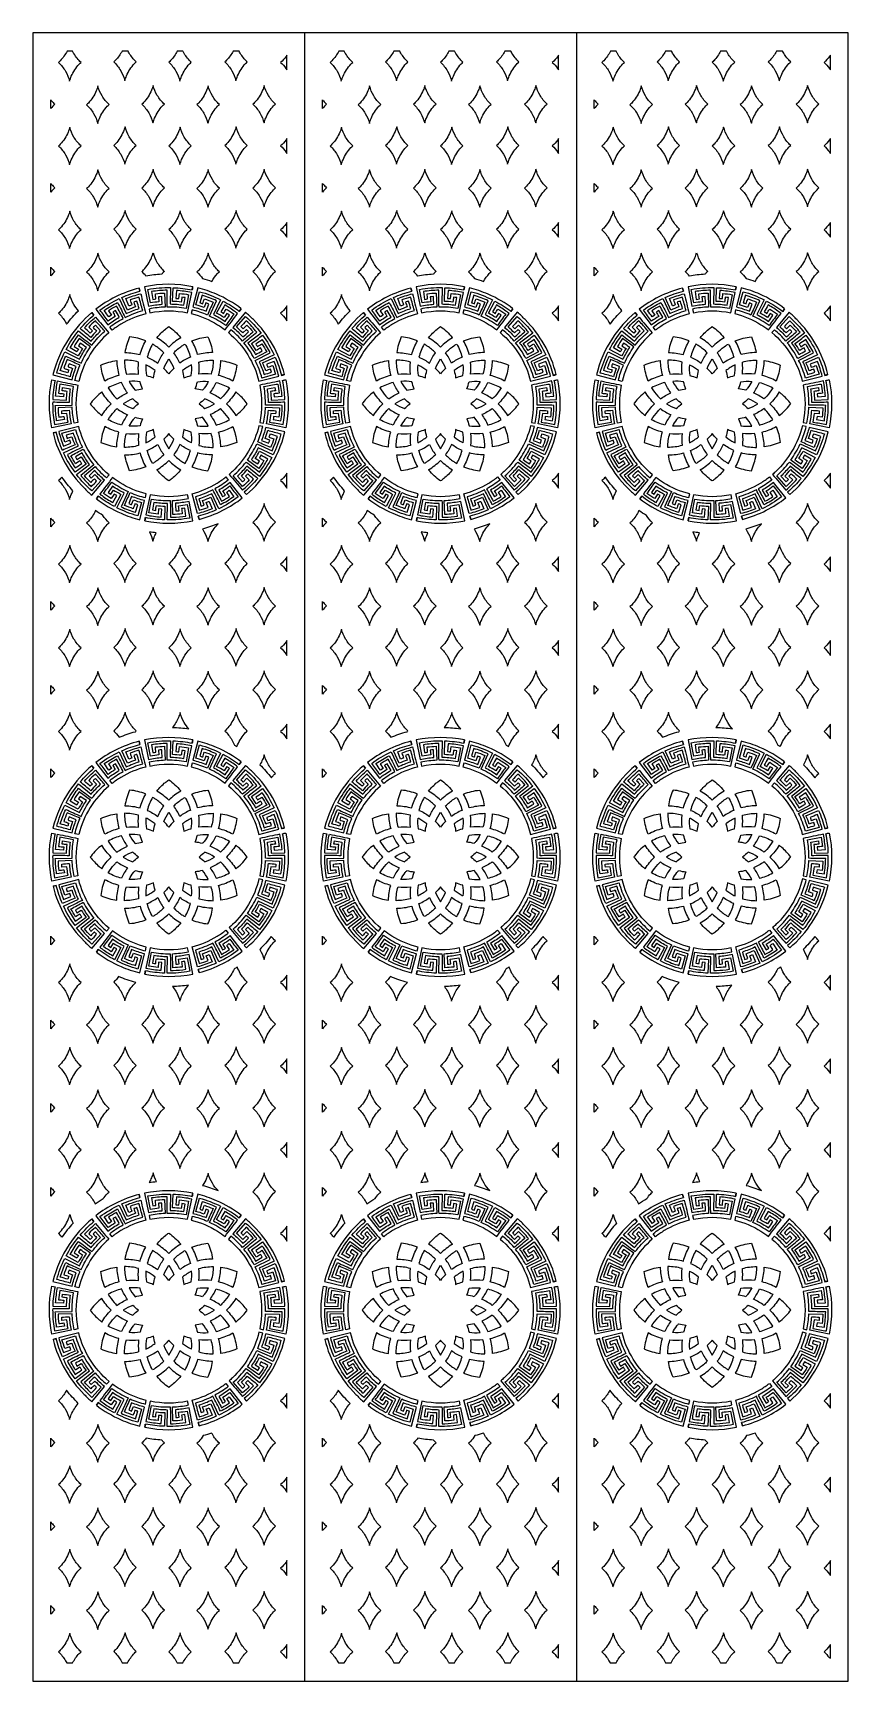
# Model space of a CAD drawing. Header units: millimetres. Extents: x -165 to 825, y -1000 to 1000.
import ezdxf

# ---------------------------------------------------------------- set-up
doc = ezdxf.new("R2010")
doc.units = ezdxf.units.MM
doc.layers.add('Default', color=70, linetype='Continuous')

msp = doc.modelspace()

# ---------------------------------------------------------------- linework, layer by layer
at = {"layer": 'Default'}
for p, q in [((165, 1000), (165, -1000)), ((495, 1000), (495, -1000))]:
    msp.add_line(p, q, dxfattribs=at)
msp.add_lwpolyline([(495, 1000), (165, 1000), (-165, 1000), (-165, -1000), (165, -1000), (495, -1000), (825, -1000), (825, 1000)], close=True, dxfattribs=at)
for points in [[(-123.6, 978, -0.072604), (-131.8, 966.3, -0.002455), (-131.8, 966.2, -0.022749), (-134, 964.2, -0.073961), (-125.5, 953.6, -0.000219), (-125.5, 953.6, -0.068795), (-120.5, 941.5, -0.03084), (-118.4, 947.4, -0.089691), (-108.8, 962.2, -0.002455), (-108.8, 962.2, -0.022749), (-106.6, 964.3, -0.073961), (-115.2, 974.9, -0.000219), (-115.2, 974.9, -0.018451), (-116.8, 978)], [(-56.8, 978, -0.069306), (-64.7, 966.8, -0.002455), (-64.7, 966.8, -0.022749), (-66.9, 964.8, -0.073961), (-58.4, 954.2, -0.000219), (-58.4, 954.2, -0.068795), (-53.4, 942.1, -0.03084), (-51.3, 948, -0.089691), (-41.7, 962.8, -0.002455), (-41.7, 962.8, -0.022749), (-39.6, 964.9, -0.073961), (-48.1, 975.5, -0.000219), (-48.1, 975.5, -0.01507), (-49.5, 978)], [(10.2, 978, -0.071564), (2.2, 966.4, -0.002455), (2.1, 966.4, -0.022749), (0, 964.4, -0.073961), (8.5, 953.8, -0.000219), (8.5, 953.8, -0.068795), (13.5, 941.7, -0.03084), (15.6, 947.6, -0.089691), (25.1, 962.4, -0.002455), (25.2, 962.4, -0.022749), (27.3, 964.5, -0.073961), (18.8, 975.1, -0.000219), (18.8, 975.1, -0.017385), (17.2, 978)], [(78.1, 978, -0.069306), (70.2, 966.8, -0.002455), (70.2, 966.8, -0.022749), (68, 964.8, -0.073961), (76.5, 954.2, -0.000219), (76.5, 954.2, -0.068795), (81.5, 942.1, -0.03084), (83.6, 948, -0.089691), (93.2, 962.8, -0.002455), (93.2, 962.8, -0.022749), (95.3, 964.9, -0.073961), (86.8, 975.5, -0.000219), (86.8, 975.5, -0.01507), (85.4, 978)], [(143.5, 955.1), (143.5, 973.2, -0.011738), (142.4, 971.6, -0.062432), (135.8, 964.2, -0.056451), (142.3, 956.9, -0.000196), (142.3, 956.9, -0.012211)], [(206.4, 978, -0.072604), (198.2, 966.3, -0.002455), (198.2, 966.2, -0.022749), (196, 964.2, -0.073961), (204.5, 953.6, -0.000219), (204.5, 953.6, -0.068795), (209.5, 941.5, -0.03084), (211.6, 947.4, -0.089691), (221.2, 962.2, -0.002455), (221.2, 962.2, -0.022749), (223.4, 964.3, -0.073961), (214.8, 974.9, -0.000219), (214.8, 974.9, -0.018451), (213.2, 978)], [(273.2, 978, -0.069306), (265.3, 966.8, -0.002455), (265.3, 966.8, -0.022749), (263.1, 964.8, -0.073961), (271.6, 954.2, -0.000219), (271.6, 954.2, -0.068795), (276.6, 942.1, -0.03084), (278.7, 948, -0.089691), (288.3, 962.8, -0.002455), (288.3, 962.8, -0.022749), (290.4, 964.9, -0.073961), (281.9, 975.5, -0.000219), (281.9, 975.5, -0.01507), (280.5, 978)], [(340.2, 978, -0.071564), (332.2, 966.4, -0.002455), (332.1, 966.4, -0.022749), (330, 964.4, -0.073961), (338.5, 953.8, -0.000219), (338.5, 953.8, -0.068795), (343.5, 941.7, -0.03084), (345.6, 947.6, -0.089691), (355.1, 962.4, -0.002455), (355.2, 962.4, -0.022749), (357.3, 964.5, -0.073961), (348.8, 975.1, -0.000219), (348.8, 975.1, -0.017385), (347.2, 978)], [(408.1, 978, -0.069306), (400.2, 966.8, -0.002455), (400.2, 966.8, -0.022749), (398, 964.8, -0.073961), (406.5, 954.2, -0.000219), (406.5, 954.2, -0.068795), (411.5, 942.1, -0.03084), (413.6, 948, -0.089691), (423.2, 962.8, -0.002455), (423.2, 962.8, -0.022749), (425.3, 964.9, -0.073961), (416.8, 975.5, -0.000219), (416.8, 975.5, -0.01507), (415.4, 978)], [(473.5, 955.1), (473.5, 973.2, -0.011738), (472.4, 971.6, -0.062432), (465.8, 964.2, -0.056451), (472.3, 956.9, -0.000196), (472.3, 956.9, -0.012211)], [(536.4, 978, -0.072604), (528.2, 966.3, -0.002455), (528.2, 966.2, -0.022749), (526, 964.2, -0.073961), (534.5, 953.6, -0.000219), (534.5, 953.6, -0.068795), (539.5, 941.5, -0.03084), (541.6, 947.4, -0.089691), (551.2, 962.2, -0.002455), (551.2, 962.2, -0.022749), (553.4, 964.3, -0.073961), (544.8, 974.9, -0.000219), (544.8, 974.9, -0.018451), (543.2, 978)], [(603.2, 978, -0.069306), (595.3, 966.8, -0.002455), (595.3, 966.8, -0.022749), (593.1, 964.8, -0.073961), (601.6, 954.2, -0.000219), (601.6, 954.2, -0.068795), (606.6, 942.1, -0.03084), (608.7, 948, -0.089691), (618.3, 962.8, -0.002455), (618.3, 962.8, -0.022749), (620.4, 964.9, -0.073961), (611.9, 975.5, -0.000219), (611.9, 975.5, -0.01507), (610.5, 978)], [(670.2, 978, -0.071564), (662.2, 966.4, -0.002455), (662.1, 966.4, -0.022749), (660, 964.4, -0.073961), (668.5, 953.8, -0.000219), (668.5, 953.8, -0.068795), (673.5, 941.7, -0.03084), (675.6, 947.6, -0.089691), (685.1, 962.4, -0.002455), (685.2, 962.4, -0.022749), (687.3, 964.5, -0.073961), (678.8, 975.1, -0.000219), (678.8, 975.1, -0.017385), (677.2, 978)], [(738.1, 978, -0.069306), (730.2, 966.8, -0.002455), (730.2, 966.8, -0.022749), (728, 964.8, -0.073961), (736.5, 954.2, -0.000219), (736.5, 954.2, -0.068795), (741.5, 942.1, -0.03084), (743.6, 948, -0.089691), (753.2, 962.8, -0.002455), (753.2, 962.8, -0.022749), (755.3, 964.9, -0.073961), (746.8, 975.5, -0.000219), (746.8, 975.5, -0.01507), (745.4, 978)], [(803.5, 955.1), (803.5, 973.2, -0.011738), (802.4, 971.6, -0.062432), (795.8, 964.2, -0.056451), (802.3, 956.9, -0.000196), (802.3, 956.9, -0.012211)], [(-86.1, 935.8, -0.03084), (-88.1, 929.8, -0.089691), (-97.7, 915, -0.002455), (-97.7, 915, -0.022749), (-99.9, 912.9, -0.073961), (-91.3, 902.3, -0.000219), (-91.3, 902.3, -0.068795), (-86.3, 890.2, -0.03084), (-84.3, 896.2, -0.089691), (-74.7, 911, -0.002455), (-74.7, 911, -0.022749), (-72.5, 913.1, -0.073961), (-81.1, 923.6, -0.000219), (-81.1, 923.6, -0.068795)], [(-19, 936.3, -0.03084), (-21, 930.4, -0.089691), (-30.6, 915.6, -0.002455), (-30.6, 915.6, -0.022749), (-32.8, 913.5, -0.073961), (-24.3, 902.9, -0.000219), (-24.3, 902.9, -0.068795), (-19.2, 890.8, -0.03084), (-17.2, 896.8, -0.089691), (-7.6, 911.5, -0.002455), (-7.6, 911.6, -0.022749), (-5.4, 913.6, -0.073961), (-14, 924.2, -0.000219), (-14, 924.2, -0.068795)], [(47.9, 935.9, -0.03084), (45.8, 930, -0.089691), (36.3, 915.2, -0.002455), (36.3, 915.2, -0.022749), (34.1, 913.1, -0.073961), (42.6, 902.5, -0.000219), (42.6, 902.5, -0.068795), (47.6, 890.4, -0.03084), (49.7, 896.4, -0.089691), (59.3, 911.2, -0.002455), (59.3, 911.2, -0.022749), (61.4, 913.2, -0.073961), (52.9, 923.8, -0.000219), (52.9, 923.8, -0.068795)], [(115.9, 936.3, -0.03084), (113.9, 930.4, -0.089691), (104.3, 915.6, -0.002455), (104.3, 915.6, -0.022749), (102.1, 913.5, -0.073961), (110.7, 902.9, -0.000219), (110.7, 902.9, -0.068795), (115.7, 890.8, -0.03084), (117.7, 896.8, -0.089691), (127.3, 911.5, -0.002455), (127.3, 911.6, -0.022749), (129.5, 913.6, -0.073961), (120.9, 924.2, -0.000219), (120.9, 924.2, -0.068795)], [(243.9, 935.8, -0.03084), (241.9, 929.8, -0.089691), (232.3, 915, -0.002455), (232.3, 915, -0.022749), (230.1, 912.9, -0.073961), (238.7, 902.3, -0.000219), (238.7, 902.3, -0.068795), (243.7, 890.2, -0.03084), (245.7, 896.2, -0.089691), (255.3, 911, -0.002455), (255.3, 911, -0.022749), (257.5, 913.1, -0.073961), (248.9, 923.6, -0.000219), (248.9, 923.6, -0.068795)], [(311, 936.3, -0.03084), (309, 930.4, -0.089691), (299.4, 915.6, -0.002455), (299.4, 915.6, -0.022749), (297.2, 913.5, -0.073961), (305.7, 902.9, -0.000219), (305.7, 902.9, -0.068795), (310.8, 890.8, -0.03084), (312.8, 896.8, -0.089691), (322.4, 911.5, -0.002455), (322.4, 911.6, -0.022749), (324.6, 913.6, -0.073961), (316, 924.2, -0.000219), (316, 924.2, -0.068795)], [(377.9, 935.9, -0.03084), (375.8, 930, -0.089691), (366.3, 915.2, -0.002455), (366.3, 915.2, -0.022749), (364.1, 913.1, -0.073961), (372.6, 902.5, -0.000219), (372.6, 902.5, -0.068795), (377.6, 890.4, -0.03084), (379.7, 896.4, -0.089691), (389.3, 911.2, -0.002455), (389.3, 911.2, -0.022749), (391.4, 913.2, -0.073961), (382.9, 923.8, -0.000219), (382.9, 923.8, -0.068795)], [(445.9, 936.3, -0.03084), (443.9, 930.4, -0.089691), (434.3, 915.6, -0.002455), (434.3, 915.6, -0.022749), (432.1, 913.5, -0.073961), (440.7, 902.9, -0.000219), (440.7, 902.9, -0.068795), (445.7, 890.8, -0.03084), (447.7, 896.8, -0.089691), (457.3, 911.5, -0.002455), (457.3, 911.6, -0.022749), (459.5, 913.6, -0.073961), (450.9, 924.2, -0.000219), (450.9, 924.2, -0.068795)], [(573.9, 935.8, -0.03084), (571.9, 929.8, -0.089691), (562.3, 915, -0.002455), (562.3, 915, -0.022749), (560.1, 912.9, -0.073961), (568.7, 902.3, -0.000219), (568.7, 902.3, -0.068795), (573.7, 890.2, -0.03084), (575.7, 896.2, -0.089691), (585.3, 911, -0.002455), (585.3, 911, -0.022749), (587.5, 913.1, -0.073961), (578.9, 923.6, -0.000219), (578.9, 923.6, -0.068795)], [(641, 936.3, -0.03084), (639, 930.4, -0.089691), (629.4, 915.6, -0.002455), (629.4, 915.6, -0.022749), (627.2, 913.5, -0.073961), (635.7, 902.9, -0.000219), (635.7, 902.9, -0.068795), (640.8, 890.8, -0.03084), (642.8, 896.8, -0.089691), (652.4, 911.5, -0.002455), (652.4, 911.6, -0.022749), (654.6, 913.6, -0.073961), (646, 924.2, -0.000219), (646, 924.2, -0.068795)], [(707.9, 935.9, -0.03084), (705.8, 930, -0.089691), (696.3, 915.2, -0.002455), (696.3, 915.2, -0.022749), (694.1, 913.1, -0.073961), (702.6, 902.5, -0.000219), (702.6, 902.5, -0.068795), (707.6, 890.4, -0.03084), (709.7, 896.4, -0.089691), (719.3, 911.2, -0.002455), (719.3, 911.2, -0.022749), (721.4, 913.2, -0.073961), (712.9, 923.8, -0.000219), (712.9, 923.8, -0.068795)], [(775.9, 936.3, -0.03084), (773.9, 930.4, -0.089691), (764.3, 915.6, -0.002455), (764.3, 915.6, -0.022749), (762.1, 913.5, -0.073961), (770.7, 902.9, -0.000219), (770.7, 902.9, -0.068795), (775.7, 890.8, -0.03084), (777.7, 896.8, -0.089691), (787.3, 911.5, -0.002455), (787.3, 911.6, -0.022749), (789.5, 913.6, -0.073961), (780.9, 924.2, -0.000219), (780.9, 924.2, -0.068795)], [(-143.4, 918.8, 0.010749), (-142.3, 917.5, 0.038104), (-138.4, 913.5, 0.044601), (-143.4, 908.3)], [(186.6, 918.8, 0.010749), (187.7, 917.5, 0.038104), (191.6, 913.5, 0.044601), (186.6, 908.3)], [(516.6, 918.8, 0.010749), (517.7, 917.5, 0.038104), (521.6, 913.5, 0.044601), (516.6, 908.3)], [(-120.2, 885.7, -0.03084), (-122.2, 879.7, -0.089691), (-131.8, 864.9, -0.002455), (-131.8, 864.9, -0.022749), (-134, 862.8, -0.073961), (-125.5, 852.3, -0.000219), (-125.5, 852.3, -0.068795), (-120.5, 840.1, -0.03084), (-118.4, 846.1, -0.089691), (-108.8, 860.9, -0.002455), (-108.8, 860.9, -0.022749), (-106.6, 863, -0.073961), (-115.2, 873.5, -0.000219), (-115.2, 873.5, -0.068795)], [(-53.1, 886.2, -0.03084), (-55.2, 880.3, -0.089691), (-64.7, 865.5, -0.002455), (-64.7, 865.5, -0.022749), (-66.9, 863.4, -0.073961), (-58.4, 852.8, -0.000219), (-58.4, 852.8, -0.068795), (-53.4, 840.7, -0.03084), (-51.3, 846.7, -0.089691), (-41.7, 861.5, -0.002455), (-41.7, 861.5, -0.022749), (-39.6, 863.5, -0.073961), (-48.1, 874.1, -0.000219), (-48.1, 874.1, -0.068795)], [(13.8, 885.8, -0.03084), (11.7, 879.9, -0.089691), (2.2, 865.1, -0.002455), (2.1, 865.1, -0.022749), (0, 863, -0.073961), (8.5, 852.4, -0.000219), (8.5, 852.4, -0.068795), (13.5, 840.3, -0.03084), (15.6, 846.3, -0.089691), (25.1, 861.1, -0.002455), (25.2, 861.1, -0.022749), (27.3, 863.1, -0.073961), (18.8, 873.7, -0.000219), (18.8, 873.7, -0.068795)], [(81.8, 886.2, -0.03084), (79.7, 880.3, -0.089691), (70.2, 865.5, -0.002455), (70.2, 865.5, -0.022749), (68, 863.4, -0.073961), (76.5, 852.8, -0.000219), (76.5, 852.8, -0.068795), (81.5, 840.7, -0.03084), (83.6, 846.7, -0.089691), (93.2, 861.5, -0.002455), (93.2, 861.5, -0.022749), (95.3, 863.5, -0.073961), (86.8, 874.1, -0.000219), (86.8, 874.1, -0.068795)], [(209.8, 885.7, -0.03084), (207.8, 879.7, -0.089691), (198.2, 864.9, -0.002455), (198.2, 864.9, -0.022749), (196, 862.8, -0.073961), (204.5, 852.3, -0.000219), (204.5, 852.3, -0.068795), (209.5, 840.1, -0.03084), (211.6, 846.1, -0.089691), (221.2, 860.9, -0.002455), (221.2, 860.9, -0.022749), (223.4, 863, -0.073961), (214.8, 873.5, -0.000219), (214.8, 873.5, -0.068795)], [(276.9, 886.2, -0.03084), (274.8, 880.3, -0.089691), (265.3, 865.5, -0.002455), (265.3, 865.5, -0.022749), (263.1, 863.4, -0.073961), (271.6, 852.8, -0.000219), (271.6, 852.8, -0.068795), (276.6, 840.7, -0.03084), (278.7, 846.7, -0.089691), (288.3, 861.5, -0.002455), (288.3, 861.5, -0.022749), (290.4, 863.5, -0.073961), (281.9, 874.1, -0.000219), (281.9, 874.1, -0.068795)], [(343.8, 885.8, -0.03084), (341.7, 879.9, -0.089691), (332.2, 865.1, -0.002455), (332.1, 865.1, -0.022749), (330, 863, -0.073961), (338.5, 852.4, -0.000219), (338.5, 852.4, -0.068795), (343.5, 840.3, -0.03084), (345.6, 846.3, -0.089691), (355.1, 861.1, -0.002455), (355.2, 861.1, -0.022749), (357.3, 863.1, -0.073961), (348.8, 873.7, -0.000219), (348.8, 873.7, -0.068795)], [(411.8, 886.2, -0.03084), (409.7, 880.3, -0.089691), (400.2, 865.5, -0.002455), (400.2, 865.5, -0.022749), (398, 863.4, -0.073961), (406.5, 852.8, -0.000219), (406.5, 852.8, -0.068795), (411.5, 840.7, -0.03084), (413.6, 846.7, -0.089691), (423.2, 861.5, -0.002455), (423.2, 861.5, -0.022749), (425.3, 863.5, -0.073961), (416.8, 874.1, -0.000219), (416.8, 874.1, -0.068795)], [(539.8, 885.7, -0.03084), (537.8, 879.7, -0.089691), (528.2, 864.9, -0.002455), (528.2, 864.9, -0.022749), (526, 862.8, -0.073961), (534.5, 852.3, -0.000219), (534.5, 852.3, -0.068795), (539.5, 840.1, -0.03084), (541.6, 846.1, -0.089691), (551.2, 860.9, -0.002455), (551.2, 860.9, -0.022749), (553.4, 863, -0.073961), (544.8, 873.5, -0.000219), (544.8, 873.5, -0.068795)], [(606.9, 886.2, -0.03084), (604.8, 880.3, -0.089691), (595.3, 865.5, -0.002455), (595.3, 865.5, -0.022749), (593.1, 863.4, -0.073961), (601.6, 852.8, -0.000219), (601.6, 852.8, -0.068795), (606.6, 840.7, -0.03084), (608.7, 846.7, -0.089691), (618.3, 861.5, -0.002455), (618.3, 861.5, -0.022749), (620.4, 863.5, -0.073961), (611.9, 874.1, -0.000219), (611.9, 874.1, -0.068795)], [(673.8, 885.8, -0.03084), (671.7, 879.9, -0.089691), (662.2, 865.1, -0.002455), (662.1, 865.1, -0.022749), (660, 863, -0.073961), (668.5, 852.4, -0.000219), (668.5, 852.4, -0.068795), (673.5, 840.3, -0.03084), (675.6, 846.3, -0.089691), (685.1, 861.1, -0.002455), (685.2, 861.1, -0.022749), (687.3, 863.1, -0.073961), (678.8, 873.7, -0.000219), (678.8, 873.7, -0.068795)], [(741.8, 886.2, -0.03084), (739.7, 880.3, -0.089691), (730.2, 865.5, -0.002455), (730.2, 865.5, -0.022749), (728, 863.4, -0.073961), (736.5, 852.8, -0.000219), (736.5, 852.8, -0.068795), (741.5, 840.7, -0.03084), (743.6, 846.7, -0.089691), (753.2, 861.5, -0.002455), (753.2, 861.5, -0.022749), (755.3, 863.5, -0.073961), (746.8, 874.1, -0.000219), (746.8, 874.1, -0.068795)], [(143.5, 853.7), (143.5, 871.9, -0.011738), (142.4, 870.2, -0.062432), (135.8, 862.9, -0.056451), (142.3, 855.6, -0.000196), (142.3, 855.5, -0.012211)], [(473.5, 853.7), (473.5, 871.9, -0.011738), (472.4, 870.2, -0.062432), (465.8, 862.9, -0.056451), (472.3, 855.6, -0.000196), (472.3, 855.5, -0.012211)], [(803.5, 853.7), (803.5, 871.9, -0.011738), (802.4, 870.2, -0.062432), (795.8, 862.9, -0.056451), (802.3, 855.6, -0.000196), (802.3, 855.5, -0.012211)], [(-86.1, 834, -0.03084), (-88.1, 828.1, -0.089691), (-97.7, 813.3, -0.002455), (-97.7, 813.3, -0.022749), (-99.9, 811.2, -0.073961), (-91.3, 800.6, -0.000219), (-91.3, 800.6, -0.068795), (-86.3, 788.5, -0.03084), (-84.3, 794.5, -0.089691), (-74.7, 809.2, -0.002455), (-74.7, 809.3, -0.022749), (-72.5, 811.3, -0.073961), (-81.1, 821.9, -0.000219), (-81.1, 821.9, -0.068795)], [(-19, 834.6, -0.03084), (-21, 828.7, -0.089691), (-30.6, 813.9, -0.002455), (-30.6, 813.9, -0.022749), (-32.8, 811.8, -0.073961), (-24.3, 801.2, -0.000219), (-24.3, 801.2, -0.068795), (-19.2, 789.1, -0.03084), (-17.2, 795, -0.089691), (-7.6, 809.8, -0.002455), (-7.6, 809.8, -0.022749), (-5.4, 811.9, -0.073961), (-14, 822.5, -0.000219), (-14, 822.5, -0.068795)], [(47.9, 834.2, -0.03084), (45.8, 828.3, -0.089691), (36.3, 813.5, -0.002455), (36.3, 813.5, -0.022749), (34.1, 811.4, -0.073961), (42.6, 800.8, -0.000219), (42.6, 800.8, -0.068795), (47.6, 788.7, -0.03084), (49.7, 794.6, -0.089691), (59.3, 809.4, -0.002455), (59.3, 809.4, -0.022749), (61.4, 811.5, -0.073961), (52.9, 822.1, -0.000219), (52.9, 822.1, -0.068795)], [(115.9, 834.6, -0.03084), (113.9, 828.7, -0.089691), (104.3, 813.9, -0.002455), (104.3, 813.9, -0.022749), (102.1, 811.8, -0.073961), (110.7, 801.2, -0.000219), (110.7, 801.2, -0.068795), (115.7, 789.1, -0.03084), (117.7, 795, -0.089691), (127.3, 809.8, -0.002455), (127.3, 809.8, -0.022749), (129.5, 811.9, -0.073961), (120.9, 822.5, -0.000219), (120.9, 822.5, -0.068795)], [(243.9, 834, -0.03084), (241.9, 828.1, -0.089691), (232.3, 813.3, -0.002455), (232.3, 813.3, -0.022749), (230.1, 811.2, -0.073961), (238.7, 800.6, -0.000219), (238.7, 800.6, -0.068795), (243.7, 788.5, -0.03084), (245.7, 794.5, -0.089691), (255.3, 809.2, -0.002455), (255.3, 809.3, -0.022749), (257.5, 811.3, -0.073961), (248.9, 821.9, -0.000219), (248.9, 821.9, -0.068795)], [(311, 834.6, -0.03084), (309, 828.7, -0.089691), (299.4, 813.9, -0.002455), (299.4, 813.9, -0.022749), (297.2, 811.8, -0.073961), (305.7, 801.2, -0.000219), (305.7, 801.2, -0.068795), (310.8, 789.1, -0.03084), (312.8, 795, -0.089691), (322.4, 809.8, -0.002455), (322.4, 809.8, -0.022749), (324.6, 811.9, -0.073961), (316, 822.5, -0.000219), (316, 822.5, -0.068795)], [(377.9, 834.2, -0.03084), (375.8, 828.3, -0.089691), (366.3, 813.5, -0.002455), (366.3, 813.5, -0.022749), (364.1, 811.4, -0.073961), (372.6, 800.8, -0.000219), (372.6, 800.8, -0.068795), (377.6, 788.7, -0.03084), (379.7, 794.6, -0.089691), (389.3, 809.4, -0.002455), (389.3, 809.4, -0.022749), (391.4, 811.5, -0.073961), (382.9, 822.1, -0.000219), (382.9, 822.1, -0.068795)], [(445.9, 834.6, -0.03084), (443.9, 828.7, -0.089691), (434.3, 813.9, -0.002455), (434.3, 813.9, -0.022749), (432.1, 811.8, -0.073961), (440.7, 801.2, -0.000219), (440.7, 801.2, -0.068795), (445.7, 789.1, -0.03084), (447.7, 795, -0.089691), (457.3, 809.8, -0.002455), (457.3, 809.8, -0.022749), (459.5, 811.9, -0.073961), (450.9, 822.5, -0.000219), (450.9, 822.5, -0.068795)], [(573.9, 834, -0.03084), (571.9, 828.1, -0.089691), (562.3, 813.3, -0.002455), (562.3, 813.3, -0.022749), (560.1, 811.2, -0.073961), (568.7, 800.6, -0.000219), (568.7, 800.6, -0.068795), (573.7, 788.5, -0.03084), (575.7, 794.5, -0.089691), (585.3, 809.2, -0.002455), (585.3, 809.3, -0.022749), (587.5, 811.3, -0.073961), (578.9, 821.9, -0.000219), (578.9, 821.9, -0.068795)], [(641, 834.6, -0.03084), (639, 828.7, -0.089691), (629.4, 813.9, -0.002455), (629.4, 813.9, -0.022749), (627.2, 811.8, -0.073961), (635.7, 801.2, -0.000219), (635.7, 801.2, -0.068795), (640.8, 789.1, -0.03084), (642.8, 795, -0.089691), (652.4, 809.8, -0.002455), (652.4, 809.8, -0.022749), (654.6, 811.9, -0.073961), (646, 822.5, -0.000219), (646, 822.5, -0.068795)], [(707.9, 834.2, -0.03084), (705.8, 828.3, -0.089691), (696.3, 813.5, -0.002455), (696.3, 813.5, -0.022749), (694.1, 811.4, -0.073961), (702.6, 800.8, -0.000219), (702.6, 800.8, -0.068795), (707.6, 788.7, -0.03084), (709.7, 794.6, -0.089691), (719.3, 809.4, -0.002455), (719.3, 809.4, -0.022749), (721.4, 811.5, -0.073961), (712.9, 822.1, -0.000219), (712.9, 822.1, -0.068795)], [(775.9, 834.6, -0.03084), (773.9, 828.7, -0.089691), (764.3, 813.9, -0.002455), (764.3, 813.9, -0.022749), (762.1, 811.8, -0.073961), (770.7, 801.2, -0.000219), (770.7, 801.2, -0.068795), (775.7, 789.1, -0.03084), (777.7, 795, -0.089691), (787.3, 809.8, -0.002455), (787.3, 809.8, -0.022749), (789.5, 811.9, -0.073961), (780.9, 822.5, -0.000219), (780.9, 822.5, -0.068795)], [(-143.4, 817.4, 0.010749), (-142.3, 816.2, 0.038104), (-138.4, 812.2, 0.044601), (-143.4, 806.9)], [(186.6, 817.4, 0.010749), (187.7, 816.2, 0.038104), (191.6, 812.2, 0.044601), (186.6, 806.9)], [(516.6, 817.4, 0.010749), (517.7, 816.2, 0.038104), (521.6, 812.2, 0.044601), (516.6, 806.9)], [(-120.2, 783.9, -0.03084), (-122.2, 778, -0.089691), (-131.8, 763.2, -0.002455), (-131.8, 763.2, -0.022749), (-134, 761.1, -0.073961), (-125.5, 750.5, -0.000219), (-125.5, 750.5, -0.068795), (-120.5, 738.4, -0.03084), (-118.4, 744.4, -0.089691), (-108.8, 759.2, -0.002455), (-108.8, 759.2, -0.022749), (-106.6, 761.2, -0.073961), (-115.2, 771.8, -0.000219), (-115.2, 771.8, -0.068795)], [(-53.1, 784.5, -0.03084), (-55.2, 778.6, -0.089691), (-64.7, 763.8, -0.002455), (-64.7, 763.8, -0.022749), (-66.9, 761.7, -0.073961), (-58.4, 751.1, -0.000219), (-58.4, 751.1, -0.068795), (-53.4, 739, -0.03084), (-51.3, 744.9, -0.089691), (-41.7, 759.7, -0.002455), (-41.7, 759.8, -0.022749), (-39.6, 761.8, -0.073961), (-48.1, 772.4, -0.000219), (-48.1, 772.4, -0.068795)], [(13.8, 784.1, -0.03084), (11.7, 778.2, -0.089691), (2.2, 763.4, -0.002455), (2.1, 763.4, -0.022749), (0, 761.3, -0.073961), (8.5, 750.7, -0.000219), (8.5, 750.7, -0.068795), (13.5, 738.6, -0.03084), (15.6, 744.6, -0.089691), (25.1, 759.3, -0.002455), (25.2, 759.4, -0.022749), (27.3, 761.4, -0.073961), (18.8, 772, -0.000219), (18.8, 772, -0.068795)], [(81.8, 784.5, -0.03084), (79.7, 778.6, -0.089691), (70.2, 763.8, -0.002455), (70.2, 763.8, -0.022749), (68, 761.7, -0.073961), (76.5, 751.1, -0.000219), (76.5, 751.1, -0.068795), (81.5, 739, -0.03084), (83.6, 744.9, -0.089691), (93.2, 759.7, -0.002455), (93.2, 759.8, -0.022749), (95.3, 761.8, -0.073961), (86.8, 772.4, -0.000219), (86.8, 772.4, -0.068795)], [(209.8, 783.9, -0.03084), (207.8, 778, -0.089691), (198.2, 763.2, -0.002455), (198.2, 763.2, -0.022749), (196, 761.1, -0.073961), (204.5, 750.5, -0.000219), (204.5, 750.5, -0.068795), (209.5, 738.4, -0.03084), (211.6, 744.4, -0.089691), (221.2, 759.2, -0.002455), (221.2, 759.2, -0.022749), (223.4, 761.2, -0.073961), (214.8, 771.8, -0.000219), (214.8, 771.8, -0.068795)], [(276.9, 784.5, -0.03084), (274.8, 778.6, -0.089691), (265.3, 763.8, -0.002455), (265.3, 763.8, -0.022749), (263.1, 761.7, -0.073961), (271.6, 751.1, -0.000219), (271.6, 751.1, -0.068795), (276.6, 739, -0.03084), (278.7, 744.9, -0.089691), (288.3, 759.7, -0.002455), (288.3, 759.8, -0.022749), (290.4, 761.8, -0.073961), (281.9, 772.4, -0.000219), (281.9, 772.4, -0.068795)], [(343.8, 784.1, -0.03084), (341.7, 778.2, -0.089691), (332.2, 763.4, -0.002455), (332.1, 763.4, -0.022749), (330, 761.3, -0.073961), (338.5, 750.7, -0.000219), (338.5, 750.7, -0.068795), (343.5, 738.6, -0.03084), (345.6, 744.6, -0.089691), (355.1, 759.3, -0.002455), (355.2, 759.4, -0.022749), (357.3, 761.4, -0.073961), (348.8, 772, -0.000219), (348.8, 772, -0.068795)], [(411.8, 784.5, -0.03084), (409.7, 778.6, -0.089691), (400.2, 763.8, -0.002455), (400.2, 763.8, -0.022749), (398, 761.7, -0.073961), (406.5, 751.1, -0.000219), (406.5, 751.1, -0.068795), (411.5, 739, -0.03084), (413.6, 744.9, -0.089691), (423.2, 759.7, -0.002455), (423.2, 759.8, -0.022749), (425.3, 761.8, -0.073961), (416.8, 772.4, -0.000219), (416.8, 772.4, -0.068795)], [(539.8, 783.9, -0.03084), (537.8, 778, -0.089691), (528.2, 763.2, -0.002455), (528.2, 763.2, -0.022749), (526, 761.1, -0.073961), (534.5, 750.5, -0.000219), (534.5, 750.5, -0.068795), (539.5, 738.4, -0.03084), (541.6, 744.4, -0.089691), (551.2, 759.2, -0.002455), (551.2, 759.2, -0.022749), (553.4, 761.2, -0.073961), (544.8, 771.8, -0.000219), (544.8, 771.8, -0.068795)], [(606.9, 784.5, -0.03084), (604.8, 778.6, -0.089691), (595.3, 763.8, -0.002455), (595.3, 763.8, -0.022749), (593.1, 761.7, -0.073961), (601.6, 751.1, -0.000219), (601.6, 751.1, -0.068795), (606.6, 739, -0.03084), (608.7, 744.9, -0.089691), (618.3, 759.7, -0.002455), (618.3, 759.8, -0.022749), (620.4, 761.8, -0.073961), (611.9, 772.4, -0.000219), (611.9, 772.4, -0.068795)], [(673.8, 784.1, -0.03084), (671.7, 778.2, -0.089691), (662.2, 763.4, -0.002455), (662.1, 763.4, -0.022749), (660, 761.3, -0.073961), (668.5, 750.7, -0.000219), (668.5, 750.7, -0.068795), (673.5, 738.6, -0.03084), (675.6, 744.6, -0.089691), (685.1, 759.3, -0.002455), (685.2, 759.4, -0.022749), (687.3, 761.4, -0.073961), (678.8, 772, -0.000219), (678.8, 772, -0.068795)], [(741.8, 784.5, -0.03084), (739.7, 778.6, -0.089691), (730.2, 763.8, -0.002455), (730.2, 763.8, -0.022749), (728, 761.7, -0.073961), (736.5, 751.1, -0.000219), (736.5, 751.1, -0.068795), (741.5, 739, -0.03084), (743.6, 744.9, -0.089691), (753.2, 759.7, -0.002455), (753.2, 759.8, -0.022749), (755.3, 761.8, -0.073961), (746.8, 772.4, -0.000219), (746.8, 772.4, -0.068795)], [(143.5, 752), (143.5, 770.1, -0.011738), (142.4, 768.5, -0.062432), (135.8, 761.1, -0.056451), (142.3, 753.8, -0.000196), (142.3, 753.8, -0.012211)], [(473.5, 752), (473.5, 770.1, -0.011738), (472.4, 768.5, -0.062432), (465.8, 761.1, -0.056451), (472.3, 753.8, -0.000196), (472.3, 753.8, -0.012211)], [(803.5, 752), (803.5, 770.1, -0.011738), (802.4, 768.5, -0.062432), (795.8, 761.1, -0.056451), (802.3, 753.8, -0.000196), (802.3, 753.8, -0.012211)], [(-86.3, 687.2, -0.03084), (-84.3, 693.1, -0.089691), (-74.7, 707.9, -0.002455), (-74.7, 707.9, -0.022749), (-72.5, 710, -0.073961), (-81.1, 720.6, -0.000219), (-81.1, 720.6, -0.068795), (-86.1, 732.7, -0.03084), (-88.1, 726.7, -0.089691), (-97.7, 712, -0.002455), (-97.7, 711.9, -0.022749), (-99.9, 709.9, -0.073961), (-91.3, 699.3, -0.000219), (-91.3, 699.3, -0.068795)], [(-27.7, 704.9, 0.040751), (-32.8, 710.5, 0.022749), (-30.6, 712.5, 0.002455), (-30.6, 712.5, 0.089691), (-21, 727.3, 0.03084), (-19, 733.3, 0.068795), (-14, 721.2, 0.000219), (-14, 721.2, 0.073961), (-5.4, 710.6, 0.022749), (-7.6, 708.5, 0.002455), (-7.6, 708.5, 0.009205), (-8.8, 707.1, 0.030171)], [(41.1, 702, -0.01859), (52.2, 698.5, -0.060319), (59.3, 708.1, -0.002455), (59.3, 708.1, -0.022749), (61.4, 710.2, -0.073961), (52.9, 720.8, -0.000219), (52.9, 720.8, -0.068795), (47.9, 732.9, -0.03084), (45.8, 726.9, -0.089691), (36.3, 712.1, -0.002455), (36.3, 712.1, -0.022749), (34.1, 710.1, -0.057965)], [(115.9, 733.3, -0.03084), (113.9, 727.3, -0.089691), (104.3, 712.5, -0.002455), (104.3, 712.5, -0.022749), (102.1, 710.5, -0.073961), (110.7, 699.9, -0.000219), (110.7, 699.9, -0.068795), (115.7, 687.7, -0.03084), (117.7, 693.7, -0.089691), (127.3, 708.5, -0.002455), (127.3, 708.5, -0.022749), (129.5, 710.6, -0.073961), (120.9, 721.2, -0.000219), (120.9, 721.2, -0.068795)], [(243.7, 687.2, -0.03084), (245.7, 693.1, -0.089691), (255.3, 707.9, -0.002455), (255.3, 707.9, -0.022749), (257.5, 710, -0.073961), (248.9, 720.6, -0.000219), (248.9, 720.6, -0.068795), (243.9, 732.7, -0.03084), (241.9, 726.7, -0.089691), (232.3, 712, -0.002455), (232.3, 711.9, -0.022749), (230.1, 709.9, -0.073961), (238.7, 699.3, -0.000219), (238.7, 699.3, -0.068795)], [(302.3, 704.9, 0.040751), (297.2, 710.5, 0.022749), (299.4, 712.5, 0.002455), (299.4, 712.5, 0.089691), (309, 727.3, 0.03084), (311, 733.3, 0.068795), (316, 721.2, 0.000219), (316, 721.2, 0.073961), (324.6, 710.6, 0.022749), (322.4, 708.5, 0.002455), (322.4, 708.5, 0.009205), (321.2, 707.1, 0.030171)], [(371.1, 702, -0.01859), (382.2, 698.5, -0.060319), (389.3, 708.1, -0.002455), (389.3, 708.1, -0.022749), (391.4, 710.2, -0.073961), (382.9, 720.8, -0.000219), (382.9, 720.8, -0.068795), (377.9, 732.9, -0.03084), (375.8, 726.9, -0.089691), (366.3, 712.1, -0.002455), (366.3, 712.1, -0.022749), (364.1, 710.1, -0.057965)], [(445.9, 733.3, -0.03084), (443.9, 727.3, -0.089691), (434.3, 712.5, -0.002455), (434.3, 712.5, -0.022749), (432.1, 710.5, -0.073961), (440.7, 699.9, -0.000219), (440.7, 699.9, -0.068795), (445.7, 687.7, -0.03084), (447.7, 693.7, -0.089691), (457.3, 708.5, -0.002455), (457.3, 708.5, -0.022749), (459.5, 710.6, -0.073961), (450.9, 721.2, -0.000219), (450.9, 721.2, -0.068795)], [(573.7, 687.2, -0.03084), (575.7, 693.1, -0.089691), (585.3, 707.9, -0.002455), (585.3, 707.9, -0.022749), (587.5, 710, -0.073961), (578.9, 720.6, -0.000219), (578.9, 720.6, -0.068795), (573.9, 732.7, -0.03084), (571.9, 726.7, -0.089691), (562.3, 712, -0.002455), (562.3, 711.9, -0.022749), (560.1, 709.9, -0.073961), (568.7, 699.3, -0.000219), (568.7, 699.3, -0.068795)], [(632.3, 704.9, 0.040751), (627.2, 710.5, 0.022749), (629.4, 712.5, 0.002455), (629.4, 712.5, 0.089691), (639, 727.3, 0.03084), (641, 733.3, 0.068795), (646, 721.2, 0.000219), (646, 721.2, 0.073961), (654.6, 710.6, 0.022749), (652.4, 708.5, 0.002455), (652.4, 708.5, 0.009205), (651.2, 707.1, 0.030171)], [(701.1, 702, -0.01859), (712.2, 698.5, -0.060319), (719.3, 708.1, -0.002455), (719.3, 708.1, -0.022749), (721.4, 710.2, -0.073961), (712.9, 720.8, -0.000219), (712.9, 720.8, -0.068795), (707.9, 732.9, -0.03084), (705.8, 726.9, -0.089691), (696.3, 712.1, -0.002455), (696.3, 712.1, -0.022749), (694.1, 710.1, -0.057965)], [(775.9, 733.3, -0.03084), (773.9, 727.3, -0.089691), (764.3, 712.5, -0.002455), (764.3, 712.5, -0.022749), (762.1, 710.5, -0.073961), (770.7, 699.9, -0.000219), (770.7, 699.9, -0.068795), (775.7, 687.7, -0.03084), (777.7, 693.7, -0.089691), (787.3, 708.5, -0.002455), (787.3, 708.5, -0.022749), (789.5, 710.6, -0.073961), (780.9, 721.2, -0.000219), (780.9, 721.2, -0.068795)], [(-143.4, 715.7, 0.010749), (-142.3, 714.4, 0.038104), (-138.4, 710.5, 0.044601), (-143.4, 705.2)], [(186.6, 715.7, 0.010749), (187.7, 714.4, 0.038104), (191.6, 710.5, 0.044601), (186.6, 705.2)], [(516.6, 715.7, 0.010749), (517.7, 714.4, 0.038104), (521.6, 710.5, 0.044601), (516.6, 705.2)], [(-124.1, 646.7, -0.034554), (-109.6, 662.9, -0.051132), (-115.2, 670.5, -0.000219), (-115.2, 670.5, -0.068795), (-120.2, 682.6, -0.03084), (-122.2, 676.7, -0.089691), (-131.8, 661.9, -0.002455), (-131.8, 661.9, -0.022749), (-134, 659.8, -0.073961), (-125.5, 649.2, -0.000219), (-125.5, 649.2, -0.014804)], [(-36, 690.4), (-35, 686.6, -0.003305), (-35.9, 690.5, 0.053242), (-64.9, 679.6, 0.048715), (-88.7, 664.7), (-74, 645.8, -0.036198), (-60.1, 655.1, -0.000776), (-64.8, 663.2, 0.015163), (-68.1, 661.2, -0.011746), (-65, 656, 0.017024), (-73.7, 650.2, 0.003261), (-83.6, 663.6, -0.051383), (-60.1, 677.6), (-51.6, 659.5, -0.036124), (-36, 665.6, -0.001753), (-38.7, 674.5, 0.009322), (-42.5, 673.3, -0.008204), (-40.5, 667.6, 0.017618), (-50.3, 663.7), (-57, 679, -0.043916), (-35, 686.6)], [(-62.2, 672.9, 0.000532), (-53, 654.8, -0.047242), (-31.7, 663.1, 0.002257), (-36.3, 679.5, 0.020087), (-47, 676, 0.008152), (-44.8, 670.1, 0.006288), (-48.4, 668.7), (-52, 677.6, -0.03517), (-34.1, 683.5, 0.000672), (-27.9, 659.2, 0.073095), (-58.2, 646.6, 0.029081), (-68.9, 639.2), (-71.8, 642.9, -0.042422), (-55.4, 653.6, 0.004458), (-63.5, 668.6, 0.019255), (-73.2, 662.9), (-69.7, 657.5), (-72.9, 655.4, -0.005045), (-78.4, 663.3, -0.035038)], [(29.2, 692, 0.002483), (28.4, 688.2, -0.010213), (29.2, 692, 0.102239), (-29.4, 692), (-24.6, 668.5, -0.03619), (-8, 670.8, -0.002051), (-8.6, 680.1, 0.011958), (-12.5, 679.8), (-11.9, 673.8, 0.018493), (-22.3, 672.3, 0.001093), (-25.4, 688.7, -0.051861), (1.9, 691), (1.7, 671.1, -0.036169), (18.3, 669.7, -0.003758), (19.7, 678.9, 0.011645), (15.9, 679.4, -0.010409), (15.1, 673.5, 0.018672), (4.7, 674.3), (5.3, 690.9, -0.04389), (28.4, 688.1)], [(27.8, 684.9, 0.035163), (9.2, 687.5), (8.5, 677.9, -0.006684), (12.3, 677.6), (12.9, 683.9, -0.020364), (24.1, 682.4), (21.1, 665.6, 0.049962), (-1.8, 667.4, -0.001925), (-2.1, 687.8, 0.035145), (-20.8, 686.2), (-19.3, 676.7, -0.006451), (-15.6, 677.2, -0.001889), (-16.3, 683.5, -0.020351), (-5.1, 684.4), (-4.4, 667.4, 0.042761), (-23.8, 665), (-22.9, 660.4, -0.102263), (22.8, 660.4)], [(81.1, 661.4, 0.029395), (68, 669.9, 0.003693), (63.2, 661.5, -0.012668), (66.5, 659.6, -0.005351), (69.8, 665, -0.019949), (79.2, 658.8, -0.001601), (69.2, 645, 0.049386), (49.4, 656.5), (57.9, 675, 0.035128), (40.4, 681.7), (37.6, 672.6, -0.006371), (41.2, 671.4, -0.004443), (43.2, 677.4, -0.019969), (53.8, 673.3, -0.001974), (47, 657.7, 0.042683), (28.4, 663.9), (27.3, 659.4, -0.077332), (59.2, 645.9, -0.02491), (68.4, 639.6, -0.002788), (83.6, 659.5, 0.005658)], [(88, 665.3), (85.6, 662.1), (88, 665.3, 0.060334), (58, 682.9, 0.041669), (35.1, 690.7), (29.3, 667.5, -0.036065), (45.3, 662.4), (48.7, 671, 0.014071), (45.1, 672.4), (43, 666.7, 0.018387), (33, 669.9), (37.4, 686, -0.051758), (63, 676.2), (54.1, 658.4, -0.03604), (68.5, 649.9, -0.003427), (73.8, 657.6, 0.022046), (70.5, 659.7), (67.2, 654.7, 0.019775), (58.1, 659.9), (65.9, 674.7, -0.043836), (85.6, 662.1)], [(205.9, 646.7, -0.034554), (220.4, 662.9, -0.051132), (214.8, 670.5, -0.000219), (214.8, 670.5, -0.068795), (209.8, 682.6, -0.03084), (207.8, 676.7, -0.089691), (198.2, 661.9, -0.002455), (198.2, 661.9, -0.022749), (196, 659.8, -0.073961), (204.5, 649.2, -0.000219), (204.5, 649.2, -0.014804)], [(294, 690.4), (295, 686.6, -0.003305), (294.1, 690.5, 0.053242), (265.1, 679.6, 0.048715), (241.3, 664.7), (256, 645.8, -0.036198), (269.9, 655.1, -0.000776), (265.2, 663.2, 0.015163), (261.9, 661.2, -0.011746), (265, 656, 0.017024), (256.3, 650.2, 0.003261), (246.4, 663.6, -0.051383), (269.9, 677.6), (278.4, 659.5, -0.036124), (294, 665.6, -0.001753), (291.3, 674.5, 0.009322), (287.5, 673.3, -0.008204), (289.5, 667.6, 0.017618), (279.7, 663.7), (273, 679, -0.043916), (295, 686.6)], [(267.8, 672.9, 0.000532), (277, 654.8, -0.047242), (298.3, 663.1, 0.002257), (293.7, 679.5, 0.020087), (283, 676, 0.008152), (285.2, 670.1, 0.006288), (281.6, 668.7), (278, 677.6, -0.03517), (295.9, 683.5, 0.000672), (302.1, 659.2, 0.073095), (271.8, 646.6, 0.029081), (261.1, 639.2), (258.2, 642.9, -0.042422), (274.6, 653.6, 0.004458), (266.5, 668.6, 0.019255), (256.8, 662.9), (260.3, 657.5), (257.1, 655.4, -0.005045), (251.6, 663.3, -0.035038)], [(359.2, 692, 0.002483), (358.4, 688.2, -0.010213), (359.2, 692, 0.102239), (300.6, 692), (305.4, 668.5, -0.03619), (322, 670.8, -0.002051), (321.4, 680.1, 0.011958), (317.5, 679.8), (318.1, 673.8, 0.018493), (307.7, 672.3, 0.001093), (304.6, 688.7, -0.051861), (331.9, 691), (331.7, 671.1, -0.036169), (348.3, 669.7, -0.003758), (349.7, 678.9, 0.011645), (345.9, 679.4, -0.010409), (345.1, 673.5, 0.018672), (334.7, 674.3), (335.3, 690.9, -0.04389), (358.4, 688.1)], [(357.8, 684.9, 0.035163), (339.2, 687.5), (338.5, 677.9, -0.006684), (342.3, 677.6), (342.9, 683.9, -0.020364), (354.1, 682.4), (351.1, 665.6, 0.049962), (328.2, 667.4, -0.001925), (327.9, 687.8, 0.035145), (309.2, 686.2), (310.7, 676.7, -0.006451), (314.4, 677.2, -0.001889), (313.7, 683.5, -0.020351), (324.9, 684.4), (325.6, 667.4, 0.042761), (306.2, 665), (307.1, 660.4, -0.102263), (352.8, 660.4)], [(411.1, 661.4, 0.029395), (398, 669.9, 0.003693), (393.2, 661.5, -0.012668), (396.5, 659.6, -0.005351), (399.8, 665, -0.019949), (409.2, 658.8, -0.001601), (399.2, 645, 0.049386), (379.4, 656.5), (387.9, 675, 0.035128), (370.4, 681.7), (367.6, 672.6, -0.006371), (371.2, 671.4, -0.004443), (373.2, 677.4, -0.019969), (383.8, 673.3, -0.001974), (377, 657.7, 0.042683), (358.4, 663.9), (357.3, 659.4, -0.077332), (389.2, 645.9, -0.02491), (398.4, 639.6, -0.002788), (413.6, 659.5, 0.005658)], [(418, 665.3), (415.6, 662.1), (418, 665.3, 0.060334), (388, 682.9, 0.041669), (365.1, 690.7), (359.3, 667.5, -0.036065), (375.3, 662.4), (378.7, 671, 0.014071), (375.1, 672.4), (373, 666.7, 0.018387), (363, 669.9), (367.4, 686, -0.051758), (393, 676.2), (384.1, 658.4, -0.03604), (398.5, 649.9, -0.003427), (403.8, 657.6, 0.022046), (400.5, 659.7), (397.2, 654.7, 0.019775), (388.1, 659.9), (395.9, 674.7, -0.043836), (415.6, 662.1)], [(535.9, 646.7, -0.034554), (550.4, 662.9, -0.051132), (544.8, 670.5, -0.000219), (544.8, 670.5, -0.068795), (539.8, 682.6, -0.03084), (537.8, 676.7, -0.089691), (528.2, 661.9, -0.002455), (528.2, 661.9, -0.022749), (526, 659.8, -0.073961), (534.5, 649.2, -0.000219), (534.5, 649.2, -0.014804)], [(624, 690.4), (625, 686.6, -0.003305), (624.1, 690.5, 0.053242), (595.1, 679.6, 0.048715), (571.3, 664.7), (586, 645.8, -0.036198), (599.9, 655.1, -0.000776), (595.2, 663.2, 0.015163), (591.9, 661.2, -0.011746), (595, 656, 0.017024), (586.3, 650.2, 0.003261), (576.4, 663.6, -0.051383), (599.9, 677.6), (608.4, 659.5, -0.036124), (624, 665.6, -0.001753), (621.3, 674.5, 0.009322), (617.5, 673.3, -0.008204), (619.5, 667.6, 0.017618), (609.7, 663.7), (603, 679, -0.043916), (625, 686.6)], [(597.8, 672.9, 0.000532), (607, 654.8, -0.047242), (628.3, 663.1, 0.002257), (623.7, 679.5, 0.020087), (613, 676, 0.008152), (615.2, 670.1, 0.006288), (611.6, 668.7), (608, 677.6, -0.03517), (625.9, 683.5, 0.000672), (632.1, 659.2, 0.073095), (601.8, 646.6, 0.029081), (591.1, 639.2), (588.2, 642.9, -0.042422), (604.6, 653.6, 0.004458), (596.5, 668.6, 0.019255), (586.8, 662.9), (590.3, 657.5), (587.1, 655.4, -0.005045), (581.6, 663.3, -0.035038)], [(689.2, 692, 0.002483), (688.4, 688.2, -0.010213), (689.2, 692, 0.102239), (630.6, 692), (635.4, 668.5, -0.03619), (652, 670.8, -0.002051), (651.4, 680.1, 0.011958), (647.5, 679.8), (648.1, 673.8, 0.018493), (637.7, 672.3, 0.001093), (634.6, 688.7, -0.051861), (661.9, 691), (661.7, 671.1, -0.036169), (678.3, 669.7, -0.003758), (679.7, 678.9, 0.011645), (675.9, 679.4, -0.010409), (675.1, 673.5, 0.018672), (664.7, 674.3), (665.3, 690.9, -0.04389), (688.4, 688.1)], [(687.8, 684.9, 0.035163), (669.2, 687.5), (668.5, 677.9, -0.006684), (672.3, 677.6), (672.9, 683.9, -0.020364), (684.1, 682.4), (681.1, 665.6, 0.049962), (658.2, 667.4, -0.001925), (657.9, 687.8, 0.035145), (639.2, 686.2), (640.7, 676.7, -0.006451), (644.4, 677.2, -0.001889), (643.7, 683.5, -0.020351), (654.9, 684.4), (655.6, 667.4, 0.042761), (636.2, 665), (637.1, 660.4, -0.102263), (682.8, 660.4)], [(741.1, 661.4, 0.029395), (728, 669.9, 0.003693), (723.2, 661.5, -0.012668), (726.5, 659.6, -0.005351), (729.8, 665, -0.019949), (739.2, 658.8, -0.001601), (729.2, 645, 0.049386), (709.4, 656.5), (717.9, 675, 0.035128), (700.4, 681.7), (697.6, 672.6, -0.006371), (701.2, 671.4, -0.004443), (703.2, 677.4, -0.019969), (713.8, 673.3, -0.001974), (707, 657.7, 0.042683), (688.4, 663.9), (687.3, 659.4, -0.077332), (719.2, 645.9, -0.02491), (728.4, 639.6, -0.002788), (743.6, 659.5, 0.005658)], [(748, 665.3), (745.6, 662.1), (748, 665.3, 0.060334), (718, 682.9, 0.041669), (695.1, 690.7), (689.3, 667.5, -0.036065), (705.3, 662.4), (708.7, 671, 0.014071), (705.1, 672.4), (703, 666.7, 0.018387), (693, 669.9), (697.4, 686, -0.051758), (723, 676.2), (714.1, 658.4, -0.03604), (728.5, 649.9, -0.003427), (733.8, 657.6, 0.022046), (730.5, 659.7), (727.2, 654.7, 0.019775), (718.1, 659.9), (725.9, 674.7, -0.043836), (745.6, 662.1)], [(-93.6, 660.8), (-91, 657.7), (-93.6, 660.7, 0.071733), (-121.1, 629.7, 0.084867), (-140.7, 585), (-117.5, 579.2, -0.036055), (-112.4, 595.2), (-121, 598.6, 0.00604), (-122.4, 595, -0.003062), (-116.8, 592.9, 0.018513), (-119.9, 582.9, 0.000501), (-136, 587.3, -0.051401), (-126.3, 612.9), (-108.4, 604, -0.036456), (-100, 618.4, -0.005333), (-107.6, 623.6), (-109.8, 620.4, -0.003068), (-104.7, 617.1, 0.016967), (-110, 608), (-124.7, 615.8, -0.051318), (-109.7, 638.7), (-94.2, 626.1, -0.035991), (-82.8, 638.4), (-89.1, 645.2, 0.023026), (-92, 642.5, -0.009251), (-87.7, 638.2, 0.017643), (-94.8, 630.4, 0.001344), (-107.6, 641.2, -0.043323), (-91, 657.7)], [(140.6, 585.4, 0.013634), (136.8, 584.4, -0.005783), (140.6, 585.4, 0.068444), (125.8, 622.1, 0.065191), (102.9, 652.1, 0.022359), (93.3, 661), (77.9, 642.7, -0.035818), (90, 631.1, -0.001942), (96.9, 637.3, 0.02544), (94.2, 640.2), (89.8, 636, 0.020005), (82.2, 643.3), (93.3, 655.8, -0.051853), (112, 635.8), (96.1, 623.6, -0.035833), (105.4, 609.7, -0.002608), (113.5, 614.3, 0.019991), (111.5, 617.7, -0.003566), (106.3, 614.5, 0.019381), (100.5, 623.3, 0.001609), (113.9, 633.1, -0.051939), (127.9, 609.5), (109.8, 601.1, -0.035928), (115.8, 585.5, -0.002101), (124.7, 588.2), (123.5, 592, -0.001979), (117.8, 590, 0.019689), (113.9, 599.8), (129.2, 606.5, -0.043825), (136.8, 584.4)], [(143.5, 650.7), (143.5, 668.8, -0.011738), (142.4, 667.2, -0.062432), (135.8, 659.8, -0.056451), (142.3, 652.5, -0.000196), (142.3, 652.5, -0.012211)], [(236.4, 660.8), (239, 657.7), (236.4, 660.7, 0.071733), (208.9, 629.7, 0.084867), (189.3, 585), (212.5, 579.2, -0.036055), (217.6, 595.2), (209, 598.6, 0.00604), (207.6, 595, -0.003062), (213.2, 592.9, 0.018513), (210.1, 582.9, 0.000501), (194, 587.3, -0.051401), (203.7, 612.9), (221.6, 604, -0.036456), (230, 618.4, -0.005333), (222.4, 623.6), (220.2, 620.4, -0.003068), (225.3, 617.1, 0.016967), (220, 608), (205.3, 615.8, -0.051318), (220.3, 638.7), (235.8, 626.1, -0.035991), (247.2, 638.4), (240.9, 645.2, 0.023026), (238, 642.5, -0.009251), (242.3, 638.2, 0.017643), (235.2, 630.4, 0.001344), (222.4, 641.2, -0.043323), (239, 657.7)], [(470.6, 585.4, 0.013634), (466.8, 584.4, -0.005783), (470.6, 585.4, 0.068444), (455.8, 622.1, 0.065191), (432.9, 652.1, 0.022359), (423.3, 661), (407.9, 642.7, -0.035818), (420, 631.1, -0.001942), (426.9, 637.3, 0.02544), (424.2, 640.2), (419.8, 636, 0.020005), (412.2, 643.3), (423.3, 655.8, -0.051853), (442, 635.8), (426.1, 623.6, -0.035833), (435.4, 609.7, -0.002608), (443.5, 614.3, 0.019991), (441.5, 617.7, -0.003566), (436.3, 614.5, 0.019381), (430.5, 623.3, 0.001609), (443.9, 633.1, -0.051939), (457.9, 609.5), (439.8, 601.1, -0.035928), (445.8, 585.5, -0.002101), (454.7, 588.2), (453.5, 592, -0.001979), (447.8, 590, 0.019689), (443.9, 599.8), (459.2, 606.5, -0.043825), (466.8, 584.4)], [(473.5, 650.7), (473.5, 668.8, -0.011738), (472.4, 667.2, -0.062432), (465.8, 659.8, -0.056451), (472.3, 652.5, -0.000196), (472.3, 652.5, -0.012211)], [(566.4, 660.8), (569, 657.7), (566.4, 660.7, 0.071733), (538.9, 629.7, 0.084867), (519.3, 585), (542.5, 579.2, -0.036055), (547.6, 595.2), (539, 598.6, 0.00604), (537.6, 595, -0.003062), (543.2, 592.9, 0.018513), (540.1, 582.9, 0.000501), (524, 587.3, -0.051401), (533.7, 612.9), (551.6, 604, -0.036456), (560, 618.4, -0.005333), (552.4, 623.6), (550.2, 620.4, -0.003068), (555.3, 617.1, 0.016967), (550, 608), (535.3, 615.8, -0.051318), (550.3, 638.7), (565.8, 626.1, -0.035991), (577.2, 638.4), (570.9, 645.2, 0.023026), (568, 642.5, -0.009251), (572.3, 638.2, 0.017643), (565.2, 630.4, 0.001344), (552.4, 641.2, -0.043323), (569, 657.7)], [(800.6, 585.4, 0.013634), (796.8, 584.4, -0.005783), (800.6, 585.4, 0.068444), (785.8, 622.1, 0.065191), (762.9, 652.1, 0.022359), (753.3, 661), (737.9, 642.7, -0.035818), (750, 631.1, -0.001942), (756.9, 637.3, 0.02544), (754.2, 640.2), (749.8, 636, 0.020005), (742.2, 643.3), (753.3, 655.8, -0.051853), (772, 635.8), (756.1, 623.6, -0.035833), (765.4, 609.7, -0.002608), (773.5, 614.3, 0.019991), (771.5, 617.7, -0.003566), (766.3, 614.5, 0.019381), (760.5, 623.3, 0.001609), (773.9, 633.1, -0.051939), (787.9, 609.5), (769.8, 601.1, -0.035928), (775.8, 585.5, -0.002101), (784.7, 588.2), (783.5, 592, -0.001979), (777.8, 590, 0.019689), (773.9, 599.8), (789.2, 606.5, -0.043825), (796.8, 584.4)], [(803.5, 650.7), (803.5, 668.8, -0.011738), (802.4, 667.2, -0.062432), (795.8, 659.8, -0.056451), (802.3, 652.5, -0.000196), (802.3, 652.5, -0.012211)], [(-109.4, 577.2), (-114, 578.3, -0.042239), (-107.7, 596.9, 0.000765), (-123.4, 603.7, 0.018721), (-127.4, 593.1, 0.000845), (-121.4, 591.1, 0.006956), (-122.6, 587.5, -0.003008), (-131.8, 590.3, -0.035121), (-125.1, 607.8, 0.001228), (-106.6, 599.3, -0.049299), (-95, 619.1), (-108.8, 629.1, 0.019243), (-115.1, 619.7), (-109.7, 616.4, 0.00959), (-111.6, 613.1, -0.002117), (-119.9, 617.8, -0.03512), (-109.6, 633.5, 0.002143), (-93.4, 621.2, -0.047305), (-77.8, 638, 0.002538), (-89.1, 650.8, 0.019515), (-97.3, 642.9), (-92.7, 638.5), (-95.3, 635.8, -0.004304), (-102.4, 642.2, -0.03518), (-88.9, 655.2, 0.000438), (-72.8, 636.1, 0.076739), (-95.3, 610.2, 0.080108)], [(0, 618.8, 0.064755), (-14.5, 630, -0.052967), (-4.1, 640.6, 0), (-4.1, 640.6), (-4.1, 640.6, 0), (-4.1, 640.6, -0.017906), (0, 643.7, -0.069096), (14.1, 630.5, 0), (14.1, 630.5), (14.1, 630.5, 0), (14.1, 630.5, -0.002501), (14.5, 630, 0.066253)], [(106.9, 636.9, 0.035144), (94.1, 650.6, 0.006765), (87.6, 643.6, -0.017054), (90.3, 641), (94.8, 645.5, -0.020454), (102.5, 637.2, -0.001595), (89.5, 626.1, 0.042384), (75.5, 639.9), (72.5, 636.3, -0.080024), (96, 609.2, -0.076828), (109.4, 577.5), (133.6, 583.6, 0.035108), (127.8, 601.5, 0.001303), (118.9, 597.9, -0.004637), (120.3, 594.3, -0.002182), (126.2, 596.5, -0.020459), (129.7, 585.8), (113.2, 581.2, 0.049686), (105, 602.6), (123.2, 611.7, 0.03538), (113.6, 627.9, 0.002624), (105.7, 622.5, -0.006949), (107.8, 619.3, 0.003283), (113.2, 622.7, -0.019224), (118.9, 613), (103.8, 605, 0.04638), (91.1, 624.1, -0.001258)], [(220.6, 577.2), (216, 578.3, -0.042239), (222.3, 596.9, 0.000765), (206.6, 603.7, 0.018721), (202.6, 593.1, 0.000845), (208.6, 591.1, 0.006956), (207.4, 587.5, -0.003008), (198.2, 590.3, -0.035121), (204.9, 607.8, 0.001228), (223.4, 599.3, -0.049299), (235, 619.1), (221.2, 629.1, 0.019243), (214.9, 619.7), (220.3, 616.4, 0.00959), (218.4, 613.1, -0.002117), (210.1, 617.8, -0.03512), (220.4, 633.5, 0.002143), (236.6, 621.2, -0.047305), (252.2, 638, 0.002538), (240.9, 650.8, 0.019515), (232.7, 642.9), (237.3, 638.5), (234.7, 635.8, -0.004304), (227.6, 642.2, -0.03518), (241.1, 655.2, 0.000438), (257.2, 636.1, 0.076739), (234.7, 610.2, 0.080108)], [(330, 618.8, 0.064755), (315.5, 630, -0.052967), (325.9, 640.6, 0), (325.9, 640.6), (325.9, 640.6, 0), (325.9, 640.6, -0.017906), (330, 643.7, -0.069096), (344.1, 630.5, 0), (344.1, 630.5), (344.1, 630.5, 0), (344.1, 630.5, -0.002501), (344.5, 630, 0.066253)], [(436.9, 636.9, 0.035144), (424.1, 650.6, 0.006765), (417.6, 643.6, -0.017054), (420.3, 641), (424.8, 645.5, -0.020454), (432.5, 637.2, -0.001595), (419.5, 626.1, 0.042384), (405.5, 639.9), (402.5, 636.3, -0.080024), (426, 609.2, -0.076828), (439.4, 577.5), (463.6, 583.6, 0.035108), (457.8, 601.5, 0.001303), (448.9, 597.9, -0.004637), (450.3, 594.3, -0.002182), (456.2, 596.5, -0.020459), (459.7, 585.8), (443.2, 581.2, 0.049686), (435, 602.6), (453.2, 611.7, 0.03538), (443.6, 627.9, 0.002624), (435.7, 622.5, -0.006949), (437.8, 619.3, 0.003283), (443.2, 622.7, -0.019224), (448.9, 613), (433.8, 605, 0.04638), (421.1, 624.1, -0.001258)], [(550.6, 577.2), (546, 578.3, -0.042239), (552.3, 596.9, 0.000765), (536.6, 603.7, 0.018721), (532.6, 593.1, 0.000845), (538.6, 591.1, 0.006956), (537.4, 587.5, -0.003008), (528.2, 590.3, -0.035121), (534.9, 607.8, 0.001228), (553.4, 599.3, -0.049299), (565, 619.1), (551.2, 629.1, 0.019243), (544.9, 619.7), (550.3, 616.4, 0.00959), (548.4, 613.1, -0.002117), (540.1, 617.8, -0.03512), (550.4, 633.5, 0.002143), (566.6, 621.2, -0.047305), (582.2, 638, 0.002538), (570.9, 650.8, 0.019515), (562.7, 642.9), (567.3, 638.5), (564.7, 635.8, -0.004304), (557.6, 642.2, -0.03518), (571.1, 655.2, 0.000438), (587.2, 636.1, 0.076739), (564.7, 610.2, 0.080108)], [(660, 618.8, 0.064755), (645.5, 630, -0.052967), (655.9, 640.6, 0), (655.9, 640.6), (655.9, 640.6, 0), (655.9, 640.6, -0.017906), (660, 643.7, -0.069096), (674.1, 630.5, 0), (674.1, 630.5), (674.1, 630.5, 0), (674.1, 630.5, -0.002501), (674.5, 630, 0.066253)], [(766.9, 636.9, 0.035144), (754.1, 650.6, 0.006765), (747.6, 643.6, -0.017054), (750.3, 641), (754.8, 645.5, -0.020454), (762.5, 637.2, -0.001595), (749.5, 626.1, 0.042384), (735.5, 639.9), (732.5, 636.3, -0.080024), (756, 609.2, -0.076828), (769.4, 577.5), (793.6, 583.6, 0.035108), (787.8, 601.5, 0.001303), (778.9, 597.9, -0.004637), (780.3, 594.3, -0.002182), (786.2, 596.5, -0.020459), (789.7, 585.8), (773.2, 581.2, 0.049686), (765, 602.6), (783.2, 611.7, 0.03538), (773.6, 627.9, 0.002624), (765.7, 622.5, -0.006949), (767.8, 619.3, 0.003283), (773.2, 622.7, -0.019224), (778.9, 613), (763.8, 605, 0.04638), (751.1, 624.1, -0.001258)], [(-34.9, 609.6, -0.065964), (-28, 626.4, 0.069726), (-47.6, 631.2, 0.071684), (-53.2, 612.1, -0.06573)], [(-13.4, 599.3, -0.057364), (-6, 611.9, 0.053248), (-16, 620.1, 0), (-16, 620.1), (-16, 620.1, 0), (-16, 620.1, 0.017624), (-19.7, 622.4, 0.072773), (-26.2, 606.6, -0.056891)], [(13.4, 599.3, 0.057376), (6, 611.9, -0.053148), (16, 620.2, 0), (16, 620.2), (16, 620.2, 0), (16, 620.2, -0.017422), (19.7, 622.4, -0.072779), (26.2, 606.6, 0.056164)], [(35, 609.6, 0.065367), (28, 626.4, -0.069615), (47.6, 631.2, -0.071702), (53.2, 612.1, 0.064793)], [(295.1, 609.6, -0.065964), (302, 626.4, 0.069726), (282.4, 631.2, 0.071684), (276.8, 612.1, -0.06573)], [(316.6, 599.3, -0.057364), (324, 611.9, 0.053248), (314, 620.1, 0), (314, 620.1), (314, 620.1, 0), (314, 620.1, 0.017624), (310.3, 622.4, 0.072773), (303.8, 606.6, -0.056891)], [(343.4, 599.3, 0.057376), (336, 611.9, -0.053148), (346, 620.2, 0), (346, 620.2), (346, 620.2, 0), (346, 620.2, -0.017422), (349.7, 622.4, -0.072779), (356.2, 606.6, 0.056164)], [(365, 609.6, 0.065367), (358, 626.4, -0.069615), (377.6, 631.2, -0.071702), (383.2, 612.1, 0.064793)], [(625.1, 609.6, -0.065964), (632, 626.4, 0.069726), (612.4, 631.2, 0.071684), (606.8, 612.1, -0.06573)], [(646.6, 599.3, -0.057364), (654, 611.9, 0.053248), (644, 620.1, 0), (644, 620.1), (644, 620.1, 0), (644, 620.1, 0.017624), (640.3, 622.4, 0.072773), (633.8, 606.6, -0.056891)], [(673.4, 599.3, 0.057376), (666, 611.9, -0.053148), (676, 620.2, 0), (676, 620.2), (676, 620.2, 0), (676, 620.2, -0.017422), (679.7, 622.4, -0.072779), (686.2, 606.6, 0.056164)], [(695, 609.6, 0.065367), (688, 626.4, -0.069615), (707.6, 631.2, -0.071702), (713.2, 612.1, 0.064793)], [(-77.7, 577.6, -0.071287), (-82.5, 596.9, -0.070635), (-63.1, 602.4, 0.066795), (-60.5, 584.4, 0.064365)], [(-36.6, 586.1, -0.057925), (-36.6, 600.6, 0.069454), (-53.9, 603, 0.072648), (-51.5, 586.1, -0.056237)], [(0, 586.2, 0.033355), (-6, 593, -0.061087), (0, 604.5, -0.060819), (6, 593, 0.033246)], [(36.6, 586.1, 0.058301), (36.6, 600.6, -0.069457), (53.9, 603, -0.072926), (51.5, 586.1, 0.056759)], [(77.7, 577.6, 0.064207), (60.5, 584.4, 0.066846), (63.1, 602.4, -0.070735), (82.5, 596.9, -0.071233)], [(252.3, 577.6, -0.071287), (247.5, 596.9, -0.070635), (266.9, 602.4, 0.066795), (269.5, 584.4, 0.064365)], [(293.4, 586.1, -0.057925), (293.4, 600.6, 0.069454), (276.1, 603, 0.072648), (278.5, 586.1, -0.056237)], [(330, 586.2, 0.033355), (324, 593, -0.061087), (330, 604.5, -0.060819), (336, 593, 0.033246)], [(366.6, 586.1, 0.058301), (366.6, 600.6, -0.069457), (383.9, 603, -0.072926), (381.5, 586.1, 0.056759)], [(407.7, 577.6, 0.064207), (390.5, 584.4, 0.066846), (393.1, 602.4, -0.070735), (412.5, 596.9, -0.071233)], [(582.3, 577.6, -0.071287), (577.5, 596.9, -0.070635), (596.9, 602.4, 0.066795), (599.5, 584.4, 0.064365)], [(623.4, 586.1, -0.057925), (623.4, 600.6, 0.069454), (606.1, 603, 0.072648), (608.5, 586.1, -0.056237)], [(660, 586.2, 0.033355), (654, 593, -0.061087), (660, 604.5, -0.060819), (666, 593, 0.033246)], [(696.6, 586.1, 0.058301), (696.6, 600.6, -0.069457), (713.9, 603, -0.072926), (711.5, 586.1, 0.056759)], [(737.7, 577.6, 0.064207), (720.5, 584.4, 0.066846), (723.1, 602.4, -0.070735), (742.5, 596.9, -0.071233)], [(-18.4, 581.4, -0.03413), (-16.6, 590.2, 0.052649), (-26.4, 596.6, 0), (-26.4, 596.6), (-26.4, 596.6, 0), (-26.4, 596.6, 0.006507), (-27.7, 597.2, 0.06071), (-27.1, 584.3, -0.032578)], [(18.4, 581.4, -0.033654), (27.1, 584.3, 0.060253), (27.7, 597.2, 0.058569), (16.6, 590.2, -0.033133)], [(311.6, 581.4, -0.03413), (313.4, 590.2, 0.052649), (303.6, 596.6, 0), (303.6, 596.6), (303.6, 596.6, 0), (303.6, 596.6, 0.006507), (302.3, 597.2, 0.06071), (302.9, 584.3, -0.032578)], [(348.4, 581.4, -0.033654), (357.1, 584.3, 0.060253), (357.7, 597.2, 0.058569), (346.6, 590.2, -0.033133)], [(641.6, 581.4, -0.03413), (643.4, 590.2, 0.052649), (633.6, 596.6, 0), (633.6, 596.6), (633.6, 596.6, 0), (633.6, 596.6, 0.006507), (632.3, 597.2, 0.06071), (632.9, 584.3, -0.032578)], [(678.4, 581.4, -0.033654), (687.1, 584.3, 0.060253), (687.7, 597.2, 0.058569), (676.6, 590.2, -0.033133)], [(-118.6, 525.6), (-142, 520.8, -0.101132), (-142.1, 579.1), (-138.2, 578.3, 0.043842), (-141, 555.1), (-124.3, 554.5, -0.016296), (-123.5, 565, 0.002818), (-129.5, 565.7), (-128.9, 569.6, 0.00192), (-119.7, 568.2, 0.036544), (-121.1, 551.6, -0.002036), (-141, 551.8, 0.019935), (-141, 548), (-141, 548, 0.044059), (-138.8, 524.8), (-122.4, 527.8, -0.017517), (-123.8, 538.2), (-129.8, 537.6, -0.020217), (-130.1, 541.5, 0.001767), (-120.9, 542.1, 0.03645), (-118.6, 525.6)], [(-137.7, 548.1), (-117.4, 548.4, -0.049316), (-115.6, 571), (-132.4, 574, 0.0216), (-133.9, 562.8, 0.002653), (-127.6, 562.2), (-127.9, 558.4), (-137.5, 559.1, -0.03503), (-135, 577.7, 0.001009), (-110.4, 572.6, 0.101493), (-110.4, 527.3), (-115, 526.4, -0.042504), (-117.4, 545.7), (-134.5, 545.1, 0.020063), (-133.6, 533.8, -0.001641), (-127.3, 534.6, 0.00614), (-126.8, 530.8), (-136.2, 529.4, -0.035251), (-137.8, 548.1)], [(-70, 550, -0.065199), (-81.3, 564.3, 0.065237), (-94.3, 551.2, 0), (-94.3, 551.2), (-94.3, 551.2, 0), (-94.3, 551.2, 0.005338), (-95.3, 550, 0.055677), (-84.7, 538.5, 0), (-84.7, 538.5), (-84.7, 538.5, 0), (-84.7, 538.5, 0.015732), (-81.3, 535.7, -0.065921)], [(-50.1, 563.2, -0.056902), (-57.4, 575.8, 0.070898), (-73.6, 569.4, 0.053022), (-66.2, 559.3, 0), (-66.2, 559.3), (-66.2, 559.3, 0), (-66.2, 559.3, 0.019966), (-62.9, 555.9, -0.056104)], [(-31.9, 568.1, -0.033447), (-34.8, 576.6, 0.058247), (-48, 577.2, 0.059387), (-40.9, 566.4, -0.031976)], [(31.9, 568.1, 0.033446), (34.8, 576.6, -0.058291), (48, 577.2, -0.044625), (43, 569, 0), (43, 569), (43, 569, 0), (43, 569, -0.015431), (40.9, 566.4, 0.032044)], [(50.1, 563.2, 0.057235), (57.4, 575.8, -0.070759), (73.6, 569.4, -0.052706), (66.2, 559.3, 0), (66.2, 559.3), (66.2, 559.3, 0), (66.2, 559.3, -0.019298), (62.9, 555.9, 0.055754)], [(70, 550, -0.064961), (81.3, 535.7, 0.065318), (94.3, 548.8, 0), (94.3, 548.8), (94.3, 548.8, 0), (94.3, 548.8, 0.005487), (95.3, 550, 0.055609), (84.7, 561.5, 0), (84.7, 561.5), (84.7, 561.5, 0), (84.7, 561.5, 0.015573), (81.3, 564.3, -0.06614)], [(137.7, 548.1, -0.000747), (117.4, 548.4, 0.049673), (115.6, 571, -0.00097), (132.4, 574, -0.021852), (133.9, 562.8, -0.001945), (127.6, 562.2), (127.9, 558.4), (137.5, 559.1, 0.035224), (135, 577.7, -0.00121), (110.4, 572.6, -0.101493), (110.4, 527.3), (115, 526.4, 0.042778), (117.4, 545.7), (134.5, 545.1, -0.01792), (133.6, 533.8), (127.3, 534.6, -0.005773), (126.8, 530.8), (136.2, 529.4, 0.035156), (137.8, 548.1)], [(118.6, 525.6, 0.035617), (120.9, 542.1, 0.001786), (130.1, 541.5, -0.019449), (129.8, 537.6), (123.8, 538.2, -0.017133), (122.4, 527.8, -0.003445), (138.8, 524.8, 0.044136), (141, 548), (141, 548, 0.018132), (141, 551.8, -0.001793), (121.1, 551.6, 0.035646), (119.7, 568.2), (128.9, 569.6), (129.5, 565.7, 0.002945), (123.5, 565, -0.017171), (124.3, 554.5), (141, 555.1, 0.044097), (138.2, 578.3, -0.044343), (142.1, 579.1, -0.101129), (142, 520.8), (118.6, 525.6)], [(211.4, 525.6), (188, 520.8, -0.101132), (187.9, 579.1), (191.8, 578.3, 0.043842), (189, 555.1), (205.7, 554.5, -0.016296), (206.5, 565, 0.002818), (200.5, 565.7), (201.1, 569.6, 0.00192), (210.3, 568.2, 0.036544), (208.9, 551.6, -0.002036), (189, 551.8, 0.019935), (189, 548), (189, 548, 0.044059), (191.2, 524.8), (207.6, 527.8, -0.017517), (206.2, 538.2), (200.2, 537.6, -0.020217), (199.9, 541.5, 0.001767), (209.1, 542.1, 0.03645), (211.4, 525.6)], [(192.3, 548.1), (212.6, 548.4, -0.049316), (214.4, 571), (197.6, 574, 0.0216), (196.1, 562.8, 0.002653), (202.4, 562.2), (202.1, 558.4), (192.5, 559.1, -0.03503), (195, 577.7, 0.001009), (219.6, 572.6, 0.101493), (219.6, 527.3), (215, 526.4, -0.042504), (212.6, 545.7), (195.5, 545.1, 0.020063), (196.4, 533.8, -0.001641), (202.7, 534.6, 0.00614), (203.2, 530.8), (193.8, 529.4, -0.035251), (192.2, 548.1)], [(260, 550, -0.065199), (248.7, 564.3, 0.065237), (235.7, 551.2, 0), (235.7, 551.2), (235.7, 551.2, 0), (235.7, 551.2, 0.005338), (234.7, 550, 0.055677), (245.3, 538.5, 0), (245.3, 538.5), (245.3, 538.5, 0), (245.3, 538.5, 0.015732), (248.7, 535.7, -0.065921)], [(279.9, 563.2, -0.056902), (272.6, 575.8, 0.070898), (256.4, 569.4, 0.053022), (263.8, 559.3, 0), (263.8, 559.3), (263.8, 559.3, 0), (263.8, 559.3, 0.019966), (267.1, 555.9, -0.056104)], [(298.1, 568.1, -0.033447), (295.2, 576.6, 0.058247), (282, 577.2, 0.059387), (289.1, 566.4, -0.031976)], [(361.9, 568.1, 0.033446), (364.8, 576.6, -0.058291), (378, 577.2, -0.044625), (373, 569, 0), (373, 569), (373, 569, 0), (373, 569, -0.015431), (370.9, 566.4, 0.032044)], [(380.1, 563.2, 0.057235), (387.4, 575.8, -0.070759), (403.6, 569.4, -0.052706), (396.2, 559.3, 0), (396.2, 559.3), (396.2, 559.3, 0), (396.2, 559.3, -0.019298), (392.9, 555.9, 0.055754)], [(400, 550, -0.064961), (411.3, 535.7, 0.065318), (424.3, 548.8, 0), (424.3, 548.8), (424.3, 548.8, 0), (424.3, 548.8, 0.005487), (425.3, 550, 0.055609), (414.7, 561.5, 0), (414.7, 561.5), (414.7, 561.5, 0), (414.7, 561.5, 0.015573), (411.3, 564.3, -0.06614)], [(467.7, 548.1, -0.000747), (447.4, 548.4, 0.049673), (445.6, 571, -0.00097), (462.4, 574, -0.021852), (463.9, 562.8, -0.001945), (457.6, 562.2), (457.9, 558.4), (467.5, 559.1, 0.035224), (465, 577.7, -0.00121), (440.4, 572.6, -0.101493), (440.4, 527.3), (445, 526.4, 0.042778), (447.4, 545.7), (464.5, 545.1, -0.01792), (463.6, 533.8), (457.3, 534.6, -0.005773), (456.8, 530.8), (466.2, 529.4, 0.035156), (467.8, 548.1)], [(448.6, 525.6, 0.035617), (450.9, 542.1, 0.001786), (460.1, 541.5, -0.019449), (459.8, 537.6), (453.8, 538.2, -0.017133), (452.4, 527.8, -0.003445), (468.8, 524.8, 0.044136), (471, 548), (471, 548, 0.018132), (471, 551.8, -0.001793), (451.1, 551.6, 0.035646), (449.7, 568.2), (458.9, 569.6), (459.5, 565.7, 0.002945), (453.5, 565, -0.017171), (454.3, 554.5), (471, 555.1, 0.044097), (468.2, 578.3, -0.044343), (472.1, 579.1, -0.101129), (472, 520.8), (448.6, 525.6)], [(541.4, 525.6), (518, 520.8, -0.101132), (517.9, 579.1), (521.8, 578.3, 0.043842), (519, 555.1), (535.7, 554.5, -0.016296), (536.5, 565, 0.002818), (530.5, 565.7), (531.1, 569.6, 0.00192), (540.3, 568.2, 0.036544), (538.9, 551.6, -0.002036), (519, 551.8, 0.019935), (519, 548), (519, 548, 0.044059), (521.2, 524.8), (537.6, 527.8, -0.017517), (536.2, 538.2), (530.2, 537.6, -0.020217), (529.9, 541.5, 0.001767), (539.1, 542.1, 0.03645), (541.4, 525.6)], [(522.3, 548.1), (542.6, 548.4, -0.049316), (544.4, 571), (527.6, 574, 0.0216), (526.1, 562.8, 0.002653), (532.4, 562.2), (532.1, 558.4), (522.5, 559.1, -0.03503), (525, 577.7, 0.001009), (549.6, 572.6, 0.101493), (549.6, 527.3), (545, 526.4, -0.042504), (542.6, 545.7), (525.5, 545.1, 0.020063), (526.4, 533.8, -0.001641), (532.7, 534.6, 0.00614), (533.2, 530.8), (523.8, 529.4, -0.035251), (522.2, 548.1)], [(590, 550, -0.065199), (578.7, 564.3, 0.065237), (565.7, 551.2, 0), (565.7, 551.2), (565.7, 551.2, 0), (565.7, 551.2, 0.005338), (564.7, 550, 0.055677), (575.3, 538.5, 0), (575.3, 538.5), (575.3, 538.5, 0), (575.3, 538.5, 0.015732), (578.7, 535.7, -0.065921)], [(609.9, 563.2, -0.056902), (602.6, 575.8, 0.070898), (586.4, 569.4, 0.053022), (593.8, 559.3, 0), (593.8, 559.3), (593.8, 559.3, 0), (593.8, 559.3, 0.019966), (597.1, 555.9, -0.056104)], [(628.1, 568.1, -0.033447), (625.2, 576.6, 0.058247), (612, 577.2, 0.059387), (619.1, 566.4, -0.031976)], [(691.9, 568.1, 0.033446), (694.8, 576.6, -0.058291), (708, 577.2, -0.044625), (703, 569, 0), (703, 569), (703, 569, 0), (703, 569, -0.015431), (700.9, 566.4, 0.032044)], [(710.1, 563.2, 0.057235), (717.4, 575.8, -0.070759), (733.6, 569.4, -0.052706), (726.2, 559.3, 0), (726.2, 559.3), (726.2, 559.3, 0), (726.2, 559.3, -0.019298), (722.9, 555.9, 0.055754)], [(730, 550, -0.064961), (741.3, 535.7, 0.065318), (754.3, 548.8, 0), (754.3, 548.8), (754.3, 548.8, 0), (754.3, 548.8, 0.005487), (755.3, 550, 0.055609), (744.7, 561.5, 0), (744.7, 561.5), (744.7, 561.5, 0), (744.7, 561.5, 0.015573), (741.3, 564.3, -0.06614)], [(797.7, 548.1, -0.000747), (777.4, 548.4, 0.049673), (775.6, 571, -0.00097), (792.4, 574, -0.021852), (793.9, 562.8, -0.001945), (787.6, 562.2), (787.9, 558.4), (797.5, 559.1, 0.035224), (795, 577.7, -0.00121), (770.4, 572.6, -0.101493), (770.4, 527.3), (775, 526.4, 0.042778), (777.4, 545.7), (794.5, 545.1, -0.01792), (793.6, 533.8), (787.3, 534.6, -0.005773), (786.8, 530.8), (796.2, 529.4, 0.035156), (797.8, 548.1)], [(778.6, 525.6, 0.035617), (780.9, 542.1, 0.001786), (790.1, 541.5, -0.019449), (789.8, 537.6), (783.8, 538.2, -0.017133), (782.4, 527.8, -0.003445), (798.8, 524.8, 0.044136), (801, 548), (801, 548, 0.018132), (801, 551.8, -0.001793), (781.1, 551.6, 0.035646), (779.7, 568.2), (788.9, 569.6), (789.5, 565.7, 0.002945), (783.5, 565, -0.017171), (784.3, 554.5), (801, 555.1, 0.044097), (798.2, 578.3, -0.044343), (802.1, 579.1, -0.101129), (802, 520.8), (778.6, 525.6)], [(-50.1, 536.8, 0.057442), (-57.4, 524.2, -0.07087), (-73.6, 530.6, -0.052613), (-66.1, 540.8, 0), (-66.1, 540.8), (-66.1, 540.8, 0), (-66.1, 540.8, -0.019113), (-62.9, 544.1, 0.05606)], [(-36.9, 550, -0.033946), (-43.7, 555.9, 0.059149), (-55.4, 550, 0.059076), (-43.7, 544.1, -0.032998)], [(36.9, 550, -0.033104), (43.7, 544.1, 0.059534), (55.4, 550, 0.05833), (43.7, 555.9, -0.033834)], [(50.1, 536.8, -0.056942), (57.4, 524.2, 0.070548), (73.6, 530.6, 0.053028), (66.2, 540.7, 0), (66.2, 540.7), (66.2, 540.7, 0), (66.2, 540.7, 0.020013), (62.9, 544.1, -0.056427)], [(279.9, 536.8, 0.057442), (272.6, 524.2, -0.07087), (256.4, 530.6, -0.052613), (263.9, 540.8, 0), (263.9, 540.8), (263.9, 540.8, 0), (263.9, 540.8, -0.019113), (267.1, 544.1, 0.05606)], [(293.1, 550, -0.033946), (286.3, 555.9, 0.059149), (274.6, 550, 0.059076), (286.3, 544.1, -0.032998)], [(366.9, 550, -0.033104), (373.7, 544.1, 0.059534), (385.4, 550, 0.05833), (373.7, 555.9, -0.033834)], [(380.1, 536.8, -0.056942), (387.4, 524.2, 0.070548), (403.6, 530.6, 0.053028), (396.2, 540.7, 0), (396.2, 540.7), (396.2, 540.7, 0), (396.2, 540.7, 0.020013), (392.9, 544.1, -0.056427)], [(609.9, 536.8, 0.057442), (602.6, 524.2, -0.07087), (586.4, 530.6, -0.052613), (593.9, 540.8, 0), (593.9, 540.8), (593.9, 540.8, 0), (593.9, 540.8, -0.019113), (597.1, 544.1, 0.05606)], [(623.1, 550, -0.033946), (616.3, 555.9, 0.059149), (604.6, 550, 0.059076), (616.3, 544.1, -0.032998)], [(696.9, 550, -0.033104), (703.7, 544.1, 0.059534), (715.4, 550, 0.05833), (703.7, 555.9, -0.033834)], [(710.1, 536.8, -0.056942), (717.4, 524.2, 0.070548), (733.6, 530.6, 0.053028), (726.2, 540.7, 0), (726.2, 540.7), (726.2, 540.7, 0), (726.2, 540.7, 0.020013), (722.9, 544.1, -0.056427)], [(-104.9, 460.7, 0.029896), (-94.1, 449.4, 0.007958), (-87.6, 456.4, -0.019238), (-90.3, 459, -0.003747), (-94.8, 454.5, -0.020844), (-102.5, 462.8), (-89.5, 473.9, 0.042873), (-75.5, 460.1), (-72.5, 463.7, -0.080022), (-96, 490.8, -0.07683), (-109.4, 522.5), (-133.6, 516.4, 0.035065), (-127.8, 498.5), (-118.9, 502.1), (-120.3, 505.7), (-126.2, 503.5, -0.020151), (-129.7, 514.2), (-113.2, 518.8, 0.04965), (-105, 497.4, -0.001889), (-123.2, 488.3, 0.03515), (-113.6, 472.1, 0.005085), (-105.8, 477.5, -0.020715), (-107.9, 480.7), (-113.2, 477.3, -0.018754), (-118.9, 487, -0.003368), (-103.8, 495, 0.046348), (-91.1, 475.9), (-106.9, 463.1, 0.005222)], [(-77.7, 522.4, 0.071286), (-82.5, 503.1, 0.070621), (-63.1, 497.6, -0.066831), (-60.5, 515.6, -0.064367)], [(-31.9, 531.9, 0.033147), (-34.8, 523.4, -0.058261), (-48, 522.8, -0.04448), (-42.9, 531, 0), (-42.9, 531), (-42.9, 531, 0), (-42.9, 531, -0.01508), (-40.9, 533.6, 0.032621)], [(31.9, 531.9, -0.03314), (34.8, 523.4, 0.058266), (48, 522.8, 0.05912), (40.9, 533.6, -0.032915)], [(77.7, 522.4, -0.071723), (82.5, 503.1, -0.070612), (63.1, 497.6, 0.066834), (60.5, 515.6, 0.064374)], [(111.9, 469.6, 0.029468), (120.3, 482.8, 0.004588), (111.9, 487.5), (110, 484.2), (115.5, 481, -0.020644), (109.3, 471.5), (95.4, 481.5, 0.049724), (106.8, 501.3), (125.4, 492.9, 0.03499), (132, 510.4, 0.005044), (122.8, 513.2, -0.016325), (121.7, 509.6), (127.7, 507.6, -0.023228), (123.7, 497, -0.003195), (108, 503.7, 0.042952), (114.1, 522.3), (109.5, 523.4, -0.07429), (96.9, 492.5, -0.070138), (77.3, 467.9, -0.011918), (73.2, 464.3, -0.000538), (89.5, 445.3, 0.035212), (102.9, 458.4, 0.002981), (95.8, 464.8), (93.2, 462), (97.8, 457.6, -0.019819), (89.7, 449.7), (78.3, 462.5, 0.04752), (93.8, 479.3, -0.001537), (110, 467.1, 0.00571)], [(94.2, 439.8, 0.071787), (121.6, 471, 0.084834), (140.9, 515.8), (117.7, 521.4, -0.036449), (112.6, 505.5, -0.00524), (121.3, 502, 0.020249), (122.7, 505.7), (117, 507.7, 0.018102), (120.1, 517.8, 0.00115), (136.2, 513.5, -0.051203), (126.6, 487.9), (108.7, 496.6, -0.035577), (100.3, 482.2, -0.007287), (108, 477), (110.2, 480.2), (105.1, 483.4, 0.018309), (110.3, 492.6), (125.1, 484.9, -0.051274), (110.2, 461.9), (94.6, 474.4, -0.036468), (83.3, 462.1), (89.7, 455.3, 0.028068), (92.5, 458.1), (88.2, 462.3, 0.017833), (95.3, 470.1, -0.002609), (108, 459.4, -0.04362), (91.6, 442.8)], [(225.1, 460.7, 0.029896), (235.9, 449.4, 0.007958), (242.4, 456.4, -0.019238), (239.7, 459, -0.003747), (235.2, 454.5, -0.020844), (227.5, 462.8), (240.5, 473.9, 0.042873), (254.5, 460.1), (257.5, 463.7, -0.080022), (234, 490.8, -0.07683), (220.6, 522.5), (196.4, 516.4, 0.035065), (202.2, 498.5), (211.1, 502.1), (209.7, 505.7), (203.8, 503.5, -0.020151), (200.3, 514.2), (216.8, 518.8, 0.04965), (225, 497.4, -0.001889), (206.8, 488.3, 0.03515), (216.4, 472.1, 0.005085), (224.2, 477.5, -0.020715), (222.1, 480.7), (216.8, 477.3, -0.018754), (211.1, 487, -0.003368), (226.2, 495, 0.046348), (238.9, 475.9), (223.1, 463.1, 0.005222)], [(252.3, 522.4, 0.071286), (247.5, 503.1, 0.070621), (266.9, 497.6, -0.066831), (269.5, 515.6, -0.064367)], [(298.1, 531.9, 0.033147), (295.2, 523.4, -0.058261), (282, 522.8, -0.04448), (287.1, 531, 0), (287.1, 531), (287.1, 531, 0), (287.1, 531, -0.01508), (289.1, 533.6, 0.032621)], [(361.9, 531.9, -0.03314), (364.8, 523.4, 0.058266), (378, 522.8, 0.05912), (370.9, 533.6, -0.032915)], [(407.7, 522.4, -0.071723), (412.5, 503.1, -0.070612), (393.1, 497.6, 0.066834), (390.5, 515.6, 0.064374)], [(441.9, 469.6, 0.029468), (450.3, 482.8, 0.004588), (441.9, 487.5), (440, 484.2), (445.5, 481, -0.020644), (439.3, 471.5), (425.4, 481.5, 0.049724), (436.8, 501.3), (455.4, 492.9, 0.03499), (462, 510.4, 0.005044), (452.8, 513.2, -0.016325), (451.7, 509.6), (457.7, 507.6, -0.023228), (453.7, 497, -0.003195), (438, 503.7, 0.042952), (444.1, 522.3), (439.5, 523.4, -0.07429), (426.9, 492.5, -0.070138), (407.3, 467.9, -0.011918), (403.2, 464.3, -0.000538), (419.5, 445.3, 0.035212), (432.9, 458.4, 0.002981), (425.8, 464.8), (423.2, 462), (427.8, 457.6, -0.019819), (419.7, 449.7), (408.3, 462.5, 0.04752), (423.8, 479.3, -0.001537), (440, 467.1, 0.00571)], [(424.2, 439.8, 0.071787), (451.6, 471, 0.084834), (470.9, 515.8), (447.7, 521.4, -0.036449), (442.6, 505.5, -0.00524), (451.3, 502, 0.020249), (452.7, 505.7), (447, 507.7, 0.018102), (450.1, 517.8, 0.00115), (466.2, 513.5, -0.051203), (456.6, 487.9), (438.7, 496.6, -0.035577), (430.3, 482.2, -0.007287), (438, 477), (440.2, 480.2), (435.1, 483.4, 0.018309), (440.3, 492.6), (455.1, 484.9, -0.051274), (440.2, 461.9), (424.6, 474.4, -0.036468), (413.3, 462.1), (419.7, 455.3, 0.028068), (422.5, 458.1), (418.2, 462.3, 0.017833), (425.3, 470.1, -0.002609), (438, 459.4, -0.04362), (421.6, 442.8)], [(555.1, 460.7, 0.029896), (565.9, 449.4, 0.007958), (572.4, 456.4, -0.019238), (569.7, 459, -0.003747), (565.2, 454.5, -0.020844), (557.5, 462.8), (570.5, 473.9, 0.042873), (584.5, 460.1), (587.5, 463.7, -0.080022), (564, 490.8, -0.07683), (550.6, 522.5), (526.4, 516.4, 0.035065), (532.2, 498.5), (541.1, 502.1), (539.7, 505.7), (533.8, 503.5, -0.020151), (530.3, 514.2), (546.8, 518.8, 0.04965), (555, 497.4, -0.001889), (536.8, 488.3, 0.03515), (546.4, 472.1, 0.005085), (554.2, 477.5, -0.020715), (552.1, 480.7), (546.8, 477.3, -0.018754), (541.1, 487, -0.003368), (556.2, 495, 0.046348), (568.9, 475.9), (553.1, 463.1, 0.005222)], [(582.3, 522.4, 0.071286), (577.5, 503.1, 0.070621), (596.9, 497.6, -0.066831), (599.5, 515.6, -0.064367)], [(628.1, 531.9, 0.033147), (625.2, 523.4, -0.058261), (612, 522.8, -0.04448), (617.1, 531, 0), (617.1, 531), (617.1, 531, 0), (617.1, 531, -0.01508), (619.1, 533.6, 0.032621)], [(691.9, 531.9, -0.03314), (694.8, 523.4, 0.058266), (708, 522.8, 0.05912), (700.9, 533.6, -0.032915)], [(737.7, 522.4, -0.071723), (742.5, 503.1, -0.070612), (723.1, 497.6, 0.066834), (720.5, 515.6, 0.064374)], [(771.9, 469.6, 0.029468), (780.3, 482.8, 0.004588), (771.9, 487.5), (770, 484.2), (775.5, 481, -0.020644), (769.3, 471.5), (755.4, 481.5, 0.049724), (766.8, 501.3), (785.4, 492.9, 0.03499), (792, 510.4, 0.005044), (782.8, 513.2, -0.016325), (781.7, 509.6), (787.7, 507.6, -0.023228), (783.7, 497, -0.003195), (768, 503.7, 0.042952), (774.1, 522.3), (769.5, 523.4, -0.07429), (756.9, 492.5, -0.070138), (737.3, 467.9, -0.011918), (733.2, 464.3, -0.000538), (749.5, 445.3, 0.035212), (762.9, 458.4, 0.002981), (755.8, 464.8), (753.2, 462), (757.8, 457.6, -0.019819), (749.7, 449.7), (738.3, 462.5, 0.04752), (753.8, 479.3, -0.001537), (770, 467.1, 0.00571)], [(754.2, 439.8, 0.071787), (781.6, 471, 0.084834), (800.9, 515.8), (777.7, 521.4, -0.036449), (772.6, 505.5, -0.00524), (781.3, 502, 0.020249), (782.7, 505.7), (777, 507.7, 0.018102), (780.1, 517.8, 0.00115), (796.2, 513.5, -0.051203), (786.6, 487.9), (768.7, 496.6, -0.035577), (760.3, 482.2, -0.007287), (768, 477), (770.2, 480.2), (765.1, 483.4, 0.018309), (770.3, 492.6), (785.1, 484.9, -0.051274), (770.2, 461.9), (754.6, 474.4, -0.036468), (743.3, 462.1), (749.7, 455.3, 0.028068), (752.5, 458.1), (748.2, 462.3, 0.017833), (755.3, 470.1, -0.002609), (768, 459.4, -0.04362), (751.6, 442.8)], [(-140.6, 514.6, -0.011023), (-136.8, 515.6), (-140.6, 514.6, 0.068445), (-125.8, 477.9, 0.065191), (-102.9, 447.9, 0.022357), (-93.3, 439), (-77.9, 457.3, -0.03608), (-90, 468.9, -0.002056), (-96.9, 462.7, 0.024997), (-94.2, 459.8), (-89.8, 464, 0.02015), (-82.2, 456.7), (-93.3, 444.2, -0.05149), (-112, 464.2), (-96.1, 476.4, -0.036037), (-105.4, 490.3, -0.007566), (-113.5, 485.7, 0.010438), (-111.5, 482.3), (-106.3, 485.5, 0.017439), (-100.5, 476.7), (-113.9, 466.9, -0.052238), (-127.9, 490.5), (-109.8, 498.9, -0.036179), (-115.8, 514.5), (-124.7, 511.8), (-123.5, 508, -0.005387), (-117.8, 510, 0.018551), (-113.9, 500.2, 0.003772), (-129.2, 493.5, -0.043788), (-136.8, 515.6)], [(-36.6, 513.9, 0.058315), (-36.6, 499.4, -0.069438), (-53.9, 497, -0.07314), (-51.5, 513.9, 0.056237)], [(-18.4, 518.6, -0.033982), (-27.1, 515.7, 0.060637), (-27.7, 502.8, 0.058573), (-16.6, 509.8, -0.033193)], [(-13.4, 500.7, 0.057187), (-6, 488.1, -0.053151), (-16, 479.8, 0), (-16, 479.8), (-16, 479.8, 0), (-16, 479.8, -0.017424), (-19.7, 477.6, -0.072899), (-26.2, 493.4, 0.056235)], [(0, 513.8, -0.033346), (-6, 507, 0.060292), (0, 495.5, 0.060647), (6, 507, -0.033146)], [(13.4, 500.7, -0.057181), (6, 488.1, 0.053252), (16, 479.9, 0), (16, 479.9), (16, 479.9, 0), (16, 479.9, 0.017634), (19.7, 477.6, 0.073265), (26.2, 493.4, -0.056709)], [(18.4, 518.6, -0.034137), (16.6, 509.8, 0.052646), (26.4, 503.4, 0), (26.4, 503.4), (26.4, 503.4, 0), (26.4, 503.4, 0.006498), (27.7, 502.8, 0.060186), (27.1, 515.7, -0.033181)], [(36.6, 513.9, -0.057923), (36.6, 499.4, 0.069462), (53.9, 497, 0.072747), (51.5, 513.9, -0.05624)], [(189.4, 514.6, -0.011023), (193.2, 515.6), (189.4, 514.6, 0.068445), (204.2, 477.9, 0.065191), (227.1, 447.9, 0.022357), (236.7, 439), (252.1, 457.3, -0.03608), (240, 468.9, -0.002056), (233.1, 462.7, 0.024997), (235.8, 459.8), (240.2, 464, 0.02015), (247.8, 456.7), (236.7, 444.2, -0.05149), (218, 464.2), (233.9, 476.4, -0.036037), (224.6, 490.3, -0.007566), (216.5, 485.7, 0.010438), (218.5, 482.3), (223.7, 485.5, 0.017439), (229.5, 476.7), (216.1, 466.9, -0.052238), (202.1, 490.5), (220.2, 498.9, -0.036179), (214.2, 514.5), (205.3, 511.8), (206.5, 508, -0.005387), (212.2, 510, 0.018551), (216.1, 500.2, 0.003772), (200.8, 493.5, -0.043788), (193.2, 515.6)], [(293.4, 513.9, 0.058315), (293.4, 499.4, -0.069438), (276.1, 497, -0.07314), (278.5, 513.9, 0.056237)], [(311.6, 518.6, -0.033982), (302.9, 515.7, 0.060637), (302.3, 502.8, 0.058573), (313.4, 509.8, -0.033193)], [(316.6, 500.7, 0.057187), (324, 488.1, -0.053151), (314, 479.8, 0), (314, 479.8), (314, 479.8, 0), (314, 479.8, -0.017424), (310.3, 477.6, -0.072899), (303.8, 493.4, 0.056235)], [(330, 513.8, -0.033346), (324, 507, 0.060292), (330, 495.5, 0.060647), (336, 507, -0.033146)], [(343.4, 500.7, -0.057181), (336, 488.1, 0.053252), (346, 479.9, 0), (346, 479.9), (346, 479.9, 0), (346, 479.9, 0.017634), (349.7, 477.6, 0.073265), (356.2, 493.4, -0.056709)], [(348.4, 518.6, -0.034137), (346.6, 509.8, 0.052646), (356.4, 503.4, 0), (356.4, 503.4), (356.4, 503.4, 0), (356.4, 503.4, 0.006498), (357.7, 502.8, 0.060186), (357.1, 515.7, -0.033181)], [(366.6, 513.9, -0.057923), (366.6, 499.4, 0.069462), (383.9, 497, 0.072747), (381.5, 513.9, -0.05624)], [(519.4, 514.6, -0.011023), (523.2, 515.6), (519.4, 514.6, 0.068445), (534.2, 477.9, 0.065191), (557.1, 447.9, 0.022357), (566.7, 439), (582.1, 457.3, -0.03608), (570, 468.9, -0.002056), (563.1, 462.7, 0.024997), (565.8, 459.8), (570.2, 464, 0.02015), (577.8, 456.7), (566.7, 444.2, -0.05149), (548, 464.2), (563.9, 476.4, -0.036037), (554.6, 490.3, -0.007566), (546.5, 485.7, 0.010438), (548.5, 482.3), (553.7, 485.5, 0.017439), (559.5, 476.7), (546.1, 466.9, -0.052238), (532.1, 490.5), (550.2, 498.9, -0.036179), (544.2, 514.5), (535.3, 511.8), (536.5, 508, -0.005387), (542.2, 510, 0.018551), (546.1, 500.2, 0.003772), (530.8, 493.5, -0.043788), (523.2, 515.6)], [(623.4, 513.9, 0.058315), (623.4, 499.4, -0.069438), (606.1, 497, -0.07314), (608.5, 513.9, 0.056237)], [(641.6, 518.6, -0.033982), (632.9, 515.7, 0.060637), (632.3, 502.8, 0.058573), (643.4, 509.8, -0.033193)], [(646.6, 500.7, 0.057187), (654, 488.1, -0.053151), (644, 479.8, 0), (644, 479.8), (644, 479.8, 0), (644, 479.8, -0.017424), (640.3, 477.6, -0.072899), (633.8, 493.4, 0.056235)], [(660, 513.8, -0.033346), (654, 507, 0.060292), (660, 495.5, 0.060647), (666, 507, -0.033146)], [(673.4, 500.7, -0.057181), (666, 488.1, 0.053252), (676, 479.9, 0), (676, 479.9), (676, 479.9, 0), (676, 479.9, 0.017634), (679.7, 477.6, 0.073265), (686.2, 493.4, -0.056709)], [(678.4, 518.6, -0.034137), (676.6, 509.8, 0.052646), (686.4, 503.4, 0), (686.4, 503.4), (686.4, 503.4, 0), (686.4, 503.4, 0.006498), (687.7, 502.8, 0.060186), (687.1, 515.7, -0.033181)], [(696.6, 513.9, -0.057923), (696.6, 499.4, 0.069462), (713.9, 497, 0.072747), (711.5, 513.9, -0.05624)], [(-47.6, 468.8, -0.071715), (-53.2, 487.9, 0.064657), (-34.9, 490.4, 0.065555), (-28, 473.6, -0.068961)], [(0, 481.2, 0.064645), (14.5, 470, -0.052817), (4, 459.3, 0), (4, 459.3), (4, 459.3, 0), (4, 459.3, -0.017542), (0, 456.3, -0.068954), (-14.1, 469.5, 0), (-14.1, 469.5), (-14.1, 469.5, 0), (-14.1, 469.5, -0.002366), (-14.5, 470, 0.065823)], [(47.6, 468.8, 0.071703), (53.2, 487.9, -0.065782), (35, 490.4, -0.065645), (28, 473.6, 0.069711)], [(282.4, 468.8, -0.071715), (276.8, 487.9, 0.064657), (295.1, 490.4, 0.065555), (302, 473.6, -0.068961)], [(330, 481.2, 0.064645), (344.5, 470, -0.052817), (334, 459.3, 0), (334, 459.3), (334, 459.3, 0), (334, 459.3, -0.017542), (330, 456.3, -0.068954), (315.9, 469.5, 0), (315.9, 469.5), (315.9, 469.5, 0), (315.9, 469.5, -0.002366), (315.5, 470, 0.065823)], [(377.6, 468.8, 0.071703), (383.2, 487.9, -0.065782), (365, 490.4, -0.065645), (358, 473.6, 0.069711)], [(612.4, 468.8, -0.071715), (606.8, 487.9, 0.064657), (625.1, 490.4, 0.065555), (632, 473.6, -0.068961)], [(660, 481.2, 0.064645), (674.5, 470, -0.052817), (664, 459.3, 0), (664, 459.3), (664, 459.3, 0), (664, 459.3, -0.017542), (660, 456.3, -0.068954), (645.9, 469.5, 0), (645.9, 469.5), (645.9, 469.5, 0), (645.9, 469.5, -0.002366), (645.5, 470, 0.065823)], [(707.6, 468.8, 0.071703), (713.2, 487.9, -0.065782), (695, 490.4, -0.065645), (688, 473.6, 0.069711)], [(-116.4, 444.2, -0.034336), (-129.8, 461.1, -0.015341), (-131.8, 458.8, -0.002455), (-131.8, 458.8, -0.022749), (-134, 456.7, -0.073961), (-125.5, 446.1, -0.000219), (-125.5, 446.1, -0.068795), (-120.5, 434, -0.03084), (-118.4, 440, -0.023365)], [(-81.1, 438.6, 0.029132), (-68, 430.1), (-63.2, 438.5, -0.007654), (-66.5, 440.4), (-69.8, 435, -0.024751), (-79.2, 441.2, -0.000793), (-69.2, 455, 0.049419), (-49.4, 443.5), (-57.9, 425, 0.035066), (-40.4, 418.3), (-37.6, 427.4, -0.006616), (-41.2, 428.6, 0.005056), (-43.2, 422.6, -0.018155), (-53.8, 426.7, 0.002435), (-47, 442.3, 0.042689), (-28.4, 436.1), (-27.3, 440.6, -0.077333), (-59.2, 454.1, -0.024909), (-68.4, 460.4, -0.00047), (-83.6, 440.5, 0.006351)], [(62.9, 427.4, 0.000762), (53.6, 445.5, -0.047287), (32.3, 437.1, 0.003058), (37, 420.7, 0.019321), (47.7, 424.3), (45.5, 430.2, 0.01505), (49, 431.6), (52.7, 422.7, -0.035173), (34.9, 416.7), (28.5, 440.9, 0.073113), (58.7, 453.8, 0.029066), (69.4, 461.2), (72.3, 457.5, -0.042547), (56, 446.8, 0.002575), (64.1, 431.7, 0.019681), (73.8, 437.6), (70.3, 442.8, 0.02162), (73.5, 445), (79, 437.1, -0.035499)], [(143.5, 447.6), (143.5, 465.7, -0.011738), (142.4, 464.1, -0.062432), (135.8, 456.8, -0.056451), (142.3, 449.4, -0.000196), (142.3, 449.4, -0.012211)], [(213.6, 444.2, -0.034336), (200.2, 461.1, -0.015341), (198.2, 458.8, -0.002455), (198.2, 458.8, -0.022749), (196, 456.7, -0.073961), (204.5, 446.1, -0.000219), (204.5, 446.1, -0.068795), (209.5, 434, -0.03084), (211.6, 440, -0.023365)], [(248.9, 438.6, 0.029132), (262, 430.1), (266.8, 438.5, -0.007654), (263.5, 440.4), (260.2, 435, -0.024751), (250.8, 441.2, -0.000793), (260.8, 455, 0.049419), (280.6, 443.5), (272.1, 425, 0.035066), (289.6, 418.3), (292.4, 427.4, -0.006616), (288.8, 428.6, 0.005056), (286.8, 422.6, -0.018155), (276.2, 426.7, 0.002435), (283, 442.3, 0.042689), (301.6, 436.1), (302.7, 440.6, -0.077333), (270.8, 454.1, -0.024909), (261.6, 460.4, -0.00047), (246.4, 440.5, 0.006351)], [(392.9, 427.4, 0.000762), (383.6, 445.5, -0.047287), (362.3, 437.1, 0.003058), (367, 420.7, 0.019321), (377.7, 424.3), (375.5, 430.2, 0.01505), (379, 431.6), (382.7, 422.7, -0.035173), (364.9, 416.7), (358.5, 440.9, 0.073113), (388.7, 453.8, 0.029066), (399.4, 461.2), (402.3, 457.5, -0.042547), (386, 446.8, 0.002575), (394.1, 431.7, 0.019681), (403.8, 437.6), (400.3, 442.8, 0.02162), (403.5, 445), (409, 437.1, -0.035499)], [(473.5, 447.6), (473.5, 465.7, -0.011738), (472.4, 464.1, -0.062432), (465.8, 456.8, -0.056451), (472.3, 449.4, -0.000196), (472.3, 449.4, -0.012211)], [(543.6, 444.2, -0.034336), (530.2, 461.1, -0.015341), (528.2, 458.8, -0.002455), (528.2, 458.8, -0.022749), (526, 456.7, -0.073961), (534.5, 446.1, -0.000219), (534.5, 446.1, -0.068795), (539.5, 434, -0.03084), (541.6, 440, -0.023365)], [(578.9, 438.6, 0.029132), (592, 430.1), (596.8, 438.5, -0.007654), (593.5, 440.4), (590.2, 435, -0.024751), (580.8, 441.2, -0.000793), (590.8, 455, 0.049419), (610.6, 443.5), (602.1, 425, 0.035066), (619.6, 418.3), (622.4, 427.4, -0.006616), (618.8, 428.6, 0.005056), (616.8, 422.6, -0.018155), (606.2, 426.7, 0.002435), (613, 442.3, 0.042689), (631.6, 436.1), (632.7, 440.6, -0.077333), (600.8, 454.1, -0.024909), (591.6, 460.4, -0.00047), (576.4, 440.5, 0.006351)], [(722.9, 427.4, 0.000762), (713.6, 445.5, -0.047287), (692.3, 437.1, 0.003058), (697, 420.7, 0.019321), (707.7, 424.3), (705.5, 430.2, 0.01505), (709, 431.6), (712.7, 422.7, -0.035173), (694.9, 416.7), (688.5, 440.9, 0.073113), (718.7, 453.8, 0.029066), (729.4, 461.2), (732.3, 457.5, -0.042547), (716, 446.8, 0.002575), (724.1, 431.7, 0.019681), (733.8, 437.6), (730.3, 442.8, 0.02162), (733.5, 445), (739, 437.1, -0.035499)], [(803.5, 447.6), (803.5, 465.7, -0.011738), (802.4, 464.1, -0.062432), (795.8, 456.8, -0.056451), (802.3, 449.4, -0.000196), (802.3, 449.4, -0.012211)], [(-88, 434.7), (-85.6, 437.8), (-85.6, 437.8), (-88, 434.7, 0.060334), (-58, 417.1, 0.041669), (-35.1, 409.3), (-29.3, 432.5, -0.035804), (-45.3, 437.6, -0.001564), (-48.7, 429, 0.010599), (-45.1, 427.6), (-43, 433.3, 0.020319), (-33, 430.1), (-37.4, 414, -0.05213), (-63, 423.8), (-54.1, 441.6, -0.036691), (-68.5, 450.1), (-73.8, 442.4), (-70.5, 440.3), (-67.2, 445.3, 0.018401), (-58.1, 440.1), (-65.9, 425.3, -0.043716), (-85.6, 437.9)], [(36.7, 409.8), (35.7, 413.6), (36.7, 409.7, 0.053197), (65.6, 420.7, 0.048803), (89.3, 435.8), (74.6, 454.6, -0.036222), (60.7, 445.2, -0.008531), (65.4, 437.2, 0.011367), (68.7, 439.2, -0.005959), (65.6, 444.3, 0.017877), (74.2, 450.3, 0.001771), (84.2, 436.9, -0.051167), (60.8, 422.7), (52.2, 440.8, -0.03565), (36.6, 434.6, -0.001595), (39.4, 425.7), (43.1, 427), (41.1, 432.6, 0.019638), (50.9, 436.6), (57.7, 421.3, -0.04372), (35.7, 413.6)], [(242, 434.7), (244.4, 437.8), (244.4, 437.8), (242, 434.7, 0.060334), (272, 417.1, 0.041669), (294.9, 409.3), (300.7, 432.5, -0.035804), (284.7, 437.6, -0.001564), (281.3, 429, 0.010599), (284.9, 427.6), (287, 433.3, 0.020319), (297, 430.1), (292.6, 414, -0.05213), (267, 423.8), (275.9, 441.6, -0.036691), (261.5, 450.1), (256.2, 442.4), (259.5, 440.3), (262.8, 445.3, 0.018401), (271.9, 440.1), (264.1, 425.3, -0.043716), (244.4, 437.9)], [(366.7, 409.8), (365.7, 413.6), (366.7, 409.7, 0.053197), (395.6, 420.7, 0.048803), (419.3, 435.8), (404.6, 454.6, -0.036222), (390.7, 445.2, -0.008531), (395.4, 437.2, 0.011367), (398.7, 439.2, -0.005959), (395.6, 444.3, 0.017877), (404.2, 450.3, 0.001771), (414.2, 436.9, -0.051167), (390.8, 422.7), (382.2, 440.8, -0.03565), (366.6, 434.6, -0.001595), (369.4, 425.7), (373.1, 427), (371.1, 432.6, 0.019638), (380.9, 436.6), (387.7, 421.3, -0.04372), (365.7, 413.6)], [(572, 434.7), (574.4, 437.8), (574.4, 437.8), (572, 434.7, 0.060334), (602, 417.1, 0.041669), (624.9, 409.3), (630.7, 432.5, -0.035804), (614.7, 437.6, -0.001564), (611.3, 429, 0.010599), (614.9, 427.6), (617, 433.3, 0.020319), (627, 430.1), (622.6, 414, -0.05213), (597, 423.8), (605.9, 441.6, -0.036691), (591.5, 450.1), (586.2, 442.4), (589.5, 440.3), (592.8, 445.3, 0.018401), (601.9, 440.1), (594.1, 425.3, -0.043716), (574.4, 437.9)], [(696.7, 409.8), (695.7, 413.6), (696.7, 409.7, 0.053197), (725.6, 420.7, 0.048803), (749.3, 435.8), (734.6, 454.6, -0.036222), (720.7, 445.2, -0.008531), (725.4, 437.2, 0.011367), (728.7, 439.2, -0.005959), (725.6, 444.3, 0.017877), (734.2, 450.3, 0.001771), (744.2, 436.9, -0.051167), (720.8, 422.7), (712.2, 440.8, -0.03565), (696.6, 434.6, -0.001595), (699.4, 425.7), (703.1, 427), (701.1, 432.6, 0.019638), (710.9, 436.6), (717.7, 421.3, -0.04372), (695.7, 413.6)], [(-80, 414.5, -0.017012), (-89, 420.3, -0.07812), (-97.7, 407.6, -0.002455), (-97.7, 407.5, -0.022749), (-99.9, 405.5, -0.073961), (-91.3, 394.9, -0.000219), (-91.3, 394.9, -0.068795), (-86.3, 382.8, -0.03084), (-84.3, 388.7, -0.089691), (-74.7, 403.5, -0.002455), (-74.7, 403.5, -0.022749), (-72.5, 405.6, -0.063308)], [(-29.2, 408, 0.013206), (-28.5, 411.8, -0.002569), (-29.2, 408, 0.102239), (29.4, 408), (24.6, 431.5, -0.036069), (8, 429.2, -0.001814), (8.6, 419.9, 0.018917), (12.5, 420.2), (11.9, 426.2, 0.017378), (22.3, 427.7), (25.4, 411.3, -0.052705), (-1.9, 409), (-1.7, 428.9, -0.035974), (-18.3, 430.3, -0.003201), (-19.7, 421.1, 0.004002), (-15.9, 420.6, -0.012335), (-15.1, 426.5, 0.017562), (-4.7, 425.7), (-5.3, 409.1, -0.043791), (-28.4, 411.9)], [(5.2, 412.3, 0.029127), (20.8, 413.8), (19.3, 423.3, -0.006542), (15.6, 422.8, -0.005194), (16.3, 416.5, -0.018701), (5.1, 415.6), (4.4, 432.6, 0.042708), (23.8, 435), (22.9, 439.6, -0.102263), (-22.8, 439.6), (-27.8, 415.1, 0.034946), (-9.2, 412.5), (-8.5, 422.1), (-12.3, 422.4), (-12.9, 416.1, -0.022603), (-24.1, 417.6, -0.002513), (-21.1, 434.4, 0.049976), (1.8, 432.6, -0.001736), (2.1, 412.2, 0.006189)], [(115.9, 428.9, -0.03084), (113.9, 422.9, -0.089691), (104.3, 408.1, -0.002455), (104.3, 408.1, -0.022749), (102.1, 406.1, -0.073961), (110.7, 395.5, -0.000219), (110.7, 395.5, -0.068795), (115.7, 383.4, -0.03084), (117.7, 389.3, -0.089691), (127.3, 404.1, -0.002455), (127.3, 404.1, -0.022749), (129.5, 406.2, -0.073961), (120.9, 416.8, -0.000219), (120.9, 416.8, -0.068795)], [(250, 414.5, -0.017012), (241, 420.3, -0.07812), (232.3, 407.6, -0.002455), (232.3, 407.5, -0.022749), (230.1, 405.5, -0.073961), (238.7, 394.9, -0.000219), (238.7, 394.9, -0.068795), (243.7, 382.8, -0.03084), (245.7, 388.7, -0.089691), (255.3, 403.5, -0.002455), (255.3, 403.5, -0.022749), (257.5, 405.6, -0.063308)], [(300.8, 408, 0.013206), (301.5, 411.8, -0.002569), (300.8, 408, 0.102239), (359.4, 408), (354.6, 431.5, -0.036069), (338, 429.2, -0.001814), (338.6, 419.9, 0.018917), (342.5, 420.2), (341.9, 426.2, 0.017378), (352.3, 427.7), (355.4, 411.3, -0.052705), (328.1, 409), (328.3, 428.9, -0.035974), (311.7, 430.3, -0.003201), (310.3, 421.1, 0.004002), (314.1, 420.6, -0.012335), (314.9, 426.5, 0.017562), (325.3, 425.7), (324.7, 409.1, -0.043791), (301.6, 411.9)], [(335.2, 412.3, 0.029127), (350.8, 413.8), (349.3, 423.3, -0.006542), (345.6, 422.8, -0.005194), (346.3, 416.5, -0.018701), (335.1, 415.6), (334.4, 432.6, 0.042708), (353.8, 435), (352.9, 439.6, -0.102263), (307.2, 439.6), (302.2, 415.1, 0.034946), (320.8, 412.5), (321.5, 422.1), (317.7, 422.4), (317.1, 416.1, -0.022603), (305.9, 417.6, -0.002513), (308.9, 434.4, 0.049976), (331.8, 432.6, -0.001736), (332.1, 412.2, 0.006189)], [(445.9, 428.9, -0.03084), (443.9, 422.9, -0.089691), (434.3, 408.1, -0.002455), (434.3, 408.1, -0.022749), (432.1, 406.1, -0.073961), (440.7, 395.5, -0.000219), (440.7, 395.5, -0.068795), (445.7, 383.4, -0.03084), (447.7, 389.3, -0.089691), (457.3, 404.1, -0.002455), (457.3, 404.1, -0.022749), (459.5, 406.2, -0.073961), (450.9, 416.8, -0.000219), (450.9, 416.8, -0.068795)], [(580, 414.5, -0.017012), (571, 420.3, -0.07812), (562.3, 407.6, -0.002455), (562.3, 407.5, -0.022749), (560.1, 405.5, -0.073961), (568.7, 394.9, -0.000219), (568.7, 394.9, -0.068795), (573.7, 382.8, -0.03084), (575.7, 388.7, -0.089691), (585.3, 403.5, -0.002455), (585.3, 403.5, -0.022749), (587.5, 405.6, -0.063308)], [(630.8, 408, 0.013206), (631.5, 411.8, -0.002569), (630.8, 408, 0.102239), (689.4, 408), (684.6, 431.5, -0.036069), (668, 429.2, -0.001814), (668.6, 419.9, 0.018917), (672.5, 420.2), (671.9, 426.2, 0.017378), (682.3, 427.7), (685.4, 411.3, -0.052705), (658.1, 409), (658.3, 428.9, -0.035974), (641.7, 430.3, -0.003201), (640.3, 421.1, 0.004002), (644.1, 420.6, -0.012335), (644.9, 426.5, 0.017562), (655.3, 425.7), (654.7, 409.1, -0.043791), (631.6, 411.9)], [(665.2, 412.3, 0.029127), (680.8, 413.8), (679.3, 423.3, -0.006542), (675.6, 422.8, -0.005194), (676.3, 416.5, -0.018701), (665.1, 415.6), (664.4, 432.6, 0.042708), (683.8, 435), (682.9, 439.6, -0.102263), (637.2, 439.6), (632.2, 415.1, 0.034946), (650.8, 412.5), (651.5, 422.1), (647.7, 422.4), (647.1, 416.1, -0.022603), (635.9, 417.6, -0.002513), (638.9, 434.4, 0.049976), (661.8, 432.6, -0.001736), (662.1, 412.2, 0.006189)], [(775.9, 428.9, -0.03084), (773.9, 422.9, -0.089691), (764.3, 408.1, -0.002455), (764.3, 408.1, -0.022749), (762.1, 406.1, -0.073961), (770.7, 395.5, -0.000219), (770.7, 395.5, -0.068795), (775.7, 383.4, -0.03084), (777.7, 389.3, -0.089691), (787.3, 404.1, -0.002455), (787.3, 404.1, -0.022749), (789.5, 406.2, -0.073961), (780.9, 416.8, -0.000219), (780.9, 416.8, -0.068795)], [(-143.4, 411.3, 0.010749), (-142.3, 410, 0.038104), (-138.4, 406.1, 0.044601), (-143.4, 400.8)], [(60, 404.5, -0.03231), (40.8, 398, -0.018562), (42.6, 395.1, -0.000219), (42.6, 395.1, -0.068795), (47.6, 383, -0.03084), (49.7, 388.9, -0.089691), (59.3, 403.7, -0.002455), (59.3, 403.7, -0.008174)], [(186.6, 411.3, 0.010749), (187.7, 410, 0.038104), (191.6, 406.1, 0.044601), (186.6, 400.8)], [(390, 404.5, -0.03231), (370.8, 398, -0.018562), (372.6, 395.1, -0.000219), (372.6, 395.1, -0.068795), (377.6, 383, -0.03084), (379.7, 388.9, -0.089691), (389.3, 403.7, -0.002455), (389.3, 403.7, -0.008174)], [(516.6, 411.3, 0.010749), (517.7, 410, 0.038104), (521.6, 406.1, 0.044601), (516.6, 400.8)], [(720, 404.5, -0.03231), (700.8, 398, -0.018562), (702.6, 395.1, -0.000219), (702.6, 395.1, -0.068795), (707.6, 383, -0.03084), (709.7, 388.9, -0.089691), (719.3, 403.7, -0.002455), (719.3, 403.7, -0.008174)], [(-15.3, 393.4, -0.013424), (-23.6, 394.4, -0.062392), (-19.2, 383.4, -0.03084), (-17.2, 389.3, -0.022669)], [(314.7, 393.4, -0.013424), (306.4, 394.4, -0.062392), (310.8, 383.4, -0.03084), (312.8, 389.3, -0.022669)], [(644.7, 393.4, -0.013424), (636.4, 394.4, -0.062392), (640.8, 383.4, -0.03084), (642.8, 389.3, -0.022669)], [(-120.2, 378.2, -0.03084), (-122.2, 372.3, -0.089691), (-131.8, 357.5, -0.002455), (-131.8, 357.5, -0.022749), (-134, 355.4, -0.073961), (-125.5, 344.8, -0.000219), (-125.5, 344.8, -0.068795), (-120.5, 332.7, -0.03084), (-118.4, 338.6, -0.089691), (-108.8, 353.4, -0.002455), (-108.8, 353.4, -0.022749), (-106.6, 355.5, -0.073961), (-115.2, 366.1, -0.000219), (-115.2, 366.1, -0.068795)], [(-53.1, 378.8, -0.03084), (-55.2, 372.8, -0.089691), (-64.7, 358, -0.002455), (-64.7, 358, -0.022749), (-66.9, 356, -0.073961), (-58.4, 345.4, -0.000219), (-58.4, 345.4, -0.068795), (-53.4, 333.3, -0.03084), (-51.3, 339.2, -0.089691), (-41.7, 354, -0.002455), (-41.7, 354, -0.022749), (-39.6, 356.1, -0.073961), (-48.1, 366.7, -0.000219), (-48.1, 366.7, -0.068795)], [(13.8, 378.4, -0.03084), (11.7, 372.4, -0.089691), (2.2, 357.7, -0.002455), (2.1, 357.6, -0.022749), (0, 355.6, -0.073961), (8.5, 345, -0.000219), (8.5, 345, -0.068795), (13.5, 332.9, -0.03084), (15.6, 338.8, -0.089691), (25.1, 353.6, -0.002455), (25.2, 353.6, -0.022749), (27.3, 355.7, -0.073961), (18.8, 366.3, -0.000219), (18.8, 366.3, -0.068795)], [(81.8, 378.8, -0.03084), (79.7, 372.8, -0.089691), (70.2, 358, -0.002455), (70.2, 358, -0.022749), (68, 356, -0.073961), (76.5, 345.4, -0.000219), (76.5, 345.4, -0.068795), (81.5, 333.3, -0.03084), (83.6, 339.2, -0.089691), (93.2, 354, -0.002455), (93.2, 354, -0.022749), (95.3, 356.1, -0.073961), (86.8, 366.7, -0.000219), (86.8, 366.7, -0.068795)], [(143.5, 346.3), (143.5, 364.4, -0.011738), (142.4, 362.8, -0.062432), (135.8, 355.4, -0.056451), (142.3, 348.1, -0.000196), (142.3, 348.1, -0.012211)], [(209.8, 378.2, -0.03084), (207.8, 372.3, -0.089691), (198.2, 357.5, -0.002455), (198.2, 357.5, -0.022749), (196, 355.4, -0.073961), (204.5, 344.8, -0.000219), (204.5, 344.8, -0.068795), (209.5, 332.7, -0.03084), (211.6, 338.6, -0.089691), (221.2, 353.4, -0.002455), (221.2, 353.4, -0.022749), (223.4, 355.5, -0.073961), (214.8, 366.1, -0.000219), (214.8, 366.1, -0.068795)], [(276.9, 378.8, -0.03084), (274.8, 372.8, -0.089691), (265.3, 358, -0.002455), (265.3, 358, -0.022749), (263.1, 356, -0.073961), (271.6, 345.4, -0.000219), (271.6, 345.4, -0.068795), (276.6, 333.3, -0.03084), (278.7, 339.2, -0.089691), (288.3, 354, -0.002455), (288.3, 354, -0.022749), (290.4, 356.1, -0.073961), (281.9, 366.7, -0.000219), (281.9, 366.7, -0.068795)], [(343.8, 378.4, -0.03084), (341.7, 372.4, -0.089691), (332.2, 357.7, -0.002455), (332.1, 357.6, -0.022749), (330, 355.6, -0.073961), (338.5, 345, -0.000219), (338.5, 345, -0.068795), (343.5, 332.9, -0.03084), (345.6, 338.8, -0.089691), (355.1, 353.6, -0.002455), (355.2, 353.6, -0.022749), (357.3, 355.7, -0.073961), (348.8, 366.3, -0.000219), (348.8, 366.3, -0.068795)], [(411.8, 378.8, -0.03084), (409.7, 372.8, -0.089691), (400.2, 358, -0.002455), (400.2, 358, -0.022749), (398, 356, -0.073961), (406.5, 345.4, -0.000219), (406.5, 345.4, -0.068795), (411.5, 333.3, -0.03084), (413.6, 339.2, -0.089691), (423.2, 354, -0.002455), (423.2, 354, -0.022749), (425.3, 356.1, -0.073961), (416.8, 366.7, -0.000219), (416.8, 366.7, -0.068795)], [(473.5, 346.3), (473.5, 364.4, -0.011738), (472.4, 362.8, -0.062432), (465.8, 355.4, -0.056451), (472.3, 348.1, -0.000196), (472.3, 348.1, -0.012211)], [(539.8, 378.2, -0.03084), (537.8, 372.3, -0.089691), (528.2, 357.5, -0.002455), (528.2, 357.5, -0.022749), (526, 355.4, -0.073961), (534.5, 344.8, -0.000219), (534.5, 344.8, -0.068795), (539.5, 332.7, -0.03084), (541.6, 338.6, -0.089691), (551.2, 353.4, -0.002455), (551.2, 353.4, -0.022749), (553.4, 355.5, -0.073961), (544.8, 366.1, -0.000219), (544.8, 366.1, -0.068795)], [(606.9, 378.8, -0.03084), (604.8, 372.8, -0.089691), (595.3, 358, -0.002455), (595.3, 358, -0.022749), (593.1, 356, -0.073961), (601.6, 345.4, -0.000219), (601.6, 345.4, -0.068795), (606.6, 333.3, -0.03084), (608.7, 339.2, -0.089691), (618.3, 354, -0.002455), (618.3, 354, -0.022749), (620.4, 356.1, -0.073961), (611.9, 366.7, -0.000219), (611.9, 366.7, -0.068795)], [(673.8, 378.4, -0.03084), (671.7, 372.4, -0.089691), (662.2, 357.7, -0.002455), (662.1, 357.6, -0.022749), (660, 355.6, -0.073961), (668.5, 345, -0.000219), (668.5, 345, -0.068795), (673.5, 332.9, -0.03084), (675.6, 338.8, -0.089691), (685.1, 353.6, -0.002455), (685.2, 353.6, -0.022749), (687.3, 355.7, -0.073961), (678.8, 366.3, -0.000219), (678.8, 366.3, -0.068795)], [(741.8, 378.8, -0.03084), (739.7, 372.8, -0.089691), (730.2, 358, -0.002455), (730.2, 358, -0.022749), (728, 356, -0.073961), (736.5, 345.4, -0.000219), (736.5, 345.4, -0.068795), (741.5, 333.3, -0.03084), (743.6, 339.2, -0.089691), (753.2, 354, -0.002455), (753.2, 354, -0.022749), (755.3, 356.1, -0.073961), (746.8, 366.7, -0.000219), (746.8, 366.7, -0.068795)], [(803.5, 346.3), (803.5, 364.4, -0.011738), (802.4, 362.8, -0.062432), (795.8, 355.4, -0.056451), (802.3, 348.1, -0.000196), (802.3, 348.1, -0.012211)], [(-86.1, 326.6, -0.03084), (-88.1, 320.6, -0.089691), (-97.7, 305.8, -0.002455), (-97.7, 305.8, -0.022749), (-99.9, 303.8, -0.073961), (-91.3, 293.2, -0.000219), (-91.3, 293.2, -0.068795), (-86.3, 281.1, -0.03084), (-84.3, 287, -0.089691), (-74.7, 301.8, -0.002455), (-74.7, 301.8, -0.022749), (-72.5, 303.9, -0.073961), (-81.1, 314.5, -0.000219), (-81.1, 314.5, -0.068795)], [(-19, 327.2, -0.03084), (-21, 321.2, -0.089691), (-30.6, 306.4, -0.002455), (-30.6, 306.4, -0.022749), (-32.8, 304.3, -0.073961), (-24.3, 293.8, -0.000219), (-24.3, 293.7, -0.068795), (-19.2, 281.6, -0.03084), (-17.2, 287.6, -0.089691), (-7.6, 302.4, -0.002455), (-7.6, 302.4, -0.022749), (-5.4, 304.5, -0.073961), (-14, 315, -0.000219), (-14, 315, -0.068795)], [(47.9, 326.8, -0.03084), (45.8, 320.8, -0.089691), (36.3, 306, -0.002455), (36.3, 306, -0.022749), (34.1, 303.9, -0.073961), (42.6, 293.4, -0.000219), (42.6, 293.4, -0.068795), (47.6, 281.2, -0.03084), (49.7, 287.2, -0.089691), (59.3, 302, -0.002455), (59.3, 302, -0.022749), (61.4, 304.1, -0.073961), (52.9, 314.6, -0.000219), (52.9, 314.6, -0.068795)], [(115.9, 327.2, -0.03084), (113.9, 321.2, -0.089691), (104.3, 306.4, -0.002455), (104.3, 306.4, -0.022749), (102.1, 304.3, -0.073961), (110.7, 293.8, -0.000219), (110.7, 293.7, -0.068795), (115.7, 281.6, -0.03084), (117.7, 287.6, -0.089691), (127.3, 302.4, -0.002455), (127.3, 302.4, -0.022749), (129.5, 304.5, -0.073961), (120.9, 315, -0.000219), (120.9, 315, -0.068795)], [(243.9, 326.6, -0.03084), (241.9, 320.6, -0.089691), (232.3, 305.8, -0.002455), (232.3, 305.8, -0.022749), (230.1, 303.8, -0.073961), (238.7, 293.2, -0.000219), (238.7, 293.2, -0.068795), (243.7, 281.1, -0.03084), (245.7, 287, -0.089691), (255.3, 301.8, -0.002455), (255.3, 301.8, -0.022749), (257.5, 303.9, -0.073961), (248.9, 314.5, -0.000219), (248.9, 314.5, -0.068795)], [(311, 327.2, -0.03084), (309, 321.2, -0.089691), (299.4, 306.4, -0.002455), (299.4, 306.4, -0.022749), (297.2, 304.3, -0.073961), (305.7, 293.8, -0.000219), (305.7, 293.7, -0.068795), (310.8, 281.6, -0.03084), (312.8, 287.6, -0.089691), (322.4, 302.4, -0.002455), (322.4, 302.4, -0.022749), (324.6, 304.5, -0.073961), (316, 315, -0.000219), (316, 315, -0.068795)], [(377.9, 326.8, -0.03084), (375.8, 320.8, -0.089691), (366.3, 306, -0.002455), (366.3, 306, -0.022749), (364.1, 303.9, -0.073961), (372.6, 293.4, -0.000219), (372.6, 293.4, -0.068795), (377.6, 281.2, -0.03084), (379.7, 287.2, -0.089691), (389.3, 302, -0.002455), (389.3, 302, -0.022749), (391.4, 304.1, -0.073961), (382.9, 314.6, -0.000219), (382.9, 314.6, -0.068795)], [(445.9, 327.2, -0.03084), (443.9, 321.2, -0.089691), (434.3, 306.4, -0.002455), (434.3, 306.4, -0.022749), (432.1, 304.3, -0.073961), (440.7, 293.8, -0.000219), (440.7, 293.7, -0.068795), (445.7, 281.6, -0.03084), (447.7, 287.6, -0.089691), (457.3, 302.4, -0.002455), (457.3, 302.4, -0.022749), (459.5, 304.5, -0.073961), (450.9, 315, -0.000219), (450.9, 315, -0.068795)], [(573.9, 326.6, -0.03084), (571.9, 320.6, -0.089691), (562.3, 305.8, -0.002455), (562.3, 305.8, -0.022749), (560.1, 303.8, -0.073961), (568.7, 293.2, -0.000219), (568.7, 293.2, -0.068795), (573.7, 281.1, -0.03084), (575.7, 287, -0.089691), (585.3, 301.8, -0.002455), (585.3, 301.8, -0.022749), (587.5, 303.9, -0.073961), (578.9, 314.5, -0.000219), (578.9, 314.5, -0.068795)], [(641, 327.2, -0.03084), (639, 321.2, -0.089691), (629.4, 306.4, -0.002455), (629.4, 306.4, -0.022749), (627.2, 304.3, -0.073961), (635.7, 293.8, -0.000219), (635.7, 293.7, -0.068795), (640.8, 281.6, -0.03084), (642.8, 287.6, -0.089691), (652.4, 302.4, -0.002455), (652.4, 302.4, -0.022749), (654.6, 304.5, -0.073961), (646, 315, -0.000219), (646, 315, -0.068795)], [(707.9, 326.8, -0.03084), (705.8, 320.8, -0.089691), (696.3, 306, -0.002455), (696.3, 306, -0.022749), (694.1, 303.9, -0.073961), (702.6, 293.4, -0.000219), (702.6, 293.4, -0.068795), (707.6, 281.2, -0.03084), (709.7, 287.2, -0.089691), (719.3, 302, -0.002455), (719.3, 302, -0.022749), (721.4, 304.1, -0.073961), (712.9, 314.6, -0.000219), (712.9, 314.6, -0.068795)], [(775.9, 327.2, -0.03084), (773.9, 321.2, -0.089691), (764.3, 306.4, -0.002455), (764.3, 306.4, -0.022749), (762.1, 304.3, -0.073961), (770.7, 293.8, -0.000219), (770.7, 293.7, -0.068795), (775.7, 281.6, -0.03084), (777.7, 287.6, -0.089691), (787.3, 302.4, -0.002455), (787.3, 302.4, -0.022749), (789.5, 304.5, -0.073961), (780.9, 315, -0.000219), (780.9, 315, -0.068795)], [(-143.4, 310, 0.010749), (-142.3, 308.7, 0.038104), (-138.4, 304.7, 0.044601), (-143.4, 299.5)], [(186.6, 310, 0.010749), (187.7, 308.7, 0.038104), (191.6, 304.7, 0.044601), (186.6, 299.5)], [(516.6, 310, 0.010749), (517.7, 308.7, 0.038104), (521.6, 304.7, 0.044601), (516.6, 299.5)], [(-120.2, 276.5, -0.03084), (-122.2, 270.5, -0.089691), (-131.8, 255.8, -0.002455), (-131.8, 255.7, -0.022749), (-134, 253.7, -0.073961), (-125.5, 243.1, -0.000219), (-125.5, 243.1, -0.068795), (-120.5, 231, -0.03084), (-118.4, 236.9, -0.089691), (-108.8, 251.7, -0.002455), (-108.8, 251.7, -0.022749), (-106.6, 253.8, -0.073961), (-115.2, 264.4, -0.000219), (-115.2, 264.4, -0.068795)], [(-53.1, 277.1, -0.03084), (-55.2, 271.1, -0.089691), (-64.7, 256.3, -0.002455), (-64.7, 256.3, -0.022749), (-66.9, 254.2, -0.073961), (-58.4, 243.7, -0.000219), (-58.4, 243.7, -0.068795), (-53.4, 231.5, -0.03084), (-51.3, 237.5, -0.089691), (-41.7, 252.3, -0.002455), (-41.7, 252.3, -0.022749), (-39.6, 254.4, -0.073961), (-48.1, 265, -0.000219), (-48.1, 265, -0.068795)], [(13.8, 276.7, -0.03084), (11.7, 270.7, -0.089691), (2.2, 255.9, -0.002455), (2.1, 255.9, -0.022749), (0, 253.9, -0.073961), (8.5, 243.3, -0.000219), (8.5, 243.3, -0.068795), (13.5, 231.1, -0.03084), (15.6, 237.1, -0.089691), (25.1, 251.9, -0.002455), (25.2, 251.9, -0.022749), (27.3, 254, -0.073961), (18.8, 264.6, -0.000219), (18.8, 264.6, -0.068795)], [(81.8, 277.1, -0.03084), (79.7, 271.1, -0.089691), (70.2, 256.3, -0.002455), (70.2, 256.3, -0.022749), (68, 254.2, -0.073961), (76.5, 243.7, -0.000219), (76.5, 243.7, -0.068795), (81.5, 231.5, -0.03084), (83.6, 237.5, -0.089691), (93.2, 252.3, -0.002455), (93.2, 252.3, -0.022749), (95.3, 254.4, -0.073961), (86.8, 265, -0.000219), (86.8, 265, -0.068795)], [(143.5, 244.6), (143.5, 262.7, -0.011738), (142.4, 261.1, -0.062432), (135.8, 253.7, -0.056451), (142.3, 246.4, -0.000196), (142.3, 246.4, -0.012211)], [(209.8, 276.5, -0.03084), (207.8, 270.5, -0.089691), (198.2, 255.8, -0.002455), (198.2, 255.7, -0.022749), (196, 253.7, -0.073961), (204.5, 243.1, -0.000219), (204.5, 243.1, -0.068795), (209.5, 231, -0.03084), (211.6, 236.9, -0.089691), (221.2, 251.7, -0.002455), (221.2, 251.7, -0.022749), (223.4, 253.8, -0.073961), (214.8, 264.4, -0.000219), (214.8, 264.4, -0.068795)], [(276.9, 277.1, -0.03084), (274.8, 271.1, -0.089691), (265.3, 256.3, -0.002455), (265.3, 256.3, -0.022749), (263.1, 254.2, -0.073961), (271.6, 243.7, -0.000219), (271.6, 243.7, -0.068795), (276.6, 231.5, -0.03084), (278.7, 237.5, -0.089691), (288.3, 252.3, -0.002455), (288.3, 252.3, -0.022749), (290.4, 254.4, -0.073961), (281.9, 265, -0.000219), (281.9, 265, -0.068795)], [(343.8, 276.7, -0.03084), (341.7, 270.7, -0.089691), (332.2, 255.9, -0.002455), (332.1, 255.9, -0.022749), (330, 253.9, -0.073961), (338.5, 243.3, -0.000219), (338.5, 243.3, -0.068795), (343.5, 231.1, -0.03084), (345.6, 237.1, -0.089691), (355.1, 251.9, -0.002455), (355.2, 251.9, -0.022749), (357.3, 254, -0.073961), (348.8, 264.6, -0.000219), (348.8, 264.6, -0.068795)], [(411.8, 277.1, -0.03084), (409.7, 271.1, -0.089691), (400.2, 256.3, -0.002455), (400.2, 256.3, -0.022749), (398, 254.2, -0.073961), (406.5, 243.7, -0.000219), (406.5, 243.7, -0.068795), (411.5, 231.5, -0.03084), (413.6, 237.5, -0.089691), (423.2, 252.3, -0.002455), (423.2, 252.3, -0.022749), (425.3, 254.4, -0.073961), (416.8, 265, -0.000219), (416.8, 265, -0.068795)], [(473.5, 244.6), (473.5, 262.7, -0.011738), (472.4, 261.1, -0.062432), (465.8, 253.7, -0.056451), (472.3, 246.4, -0.000196), (472.3, 246.4, -0.012211)], [(539.8, 276.5, -0.03084), (537.8, 270.5, -0.089691), (528.2, 255.8, -0.002455), (528.2, 255.7, -0.022749), (526, 253.7, -0.073961), (534.5, 243.1, -0.000219), (534.5, 243.1, -0.068795), (539.5, 231, -0.03084), (541.6, 236.9, -0.089691), (551.2, 251.7, -0.002455), (551.2, 251.7, -0.022749), (553.4, 253.8, -0.073961), (544.8, 264.4, -0.000219), (544.8, 264.4, -0.068795)], [(606.9, 277.1, -0.03084), (604.8, 271.1, -0.089691), (595.3, 256.3, -0.002455), (595.3, 256.3, -0.022749), (593.1, 254.2, -0.073961), (601.6, 243.7, -0.000219), (601.6, 243.7, -0.068795), (606.6, 231.5, -0.03084), (608.7, 237.5, -0.089691), (618.3, 252.3, -0.002455), (618.3, 252.3, -0.022749), (620.4, 254.4, -0.073961), (611.9, 265, -0.000219), (611.9, 265, -0.068795)], [(673.8, 276.7, -0.03084), (671.7, 270.7, -0.089691), (662.2, 255.9, -0.002455), (662.1, 255.9, -0.022749), (660, 253.9, -0.073961), (668.5, 243.3, -0.000219), (668.5, 243.3, -0.068795), (673.5, 231.1, -0.03084), (675.6, 237.1, -0.089691), (685.1, 251.9, -0.002455), (685.2, 251.9, -0.022749), (687.3, 254, -0.073961), (678.8, 264.6, -0.000219), (678.8, 264.6, -0.068795)], [(741.8, 277.1, -0.03084), (739.7, 271.1, -0.089691), (730.2, 256.3, -0.002455), (730.2, 256.3, -0.022749), (728, 254.2, -0.073961), (736.5, 243.7, -0.000219), (736.5, 243.7, -0.068795), (741.5, 231.5, -0.03084), (743.6, 237.5, -0.089691), (753.2, 252.3, -0.002455), (753.2, 252.3, -0.022749), (755.3, 254.4, -0.073961), (746.8, 265, -0.000219), (746.8, 265, -0.068795)], [(803.5, 244.6), (803.5, 262.7, -0.011738), (802.4, 261.1, -0.062432), (795.8, 253.7, -0.056451), (802.3, 246.4, -0.000196), (802.3, 246.4, -0.012211)], [(-86.1, 225.2, -0.03084), (-88.1, 219.3, -0.089691), (-97.7, 204.5, -0.002455), (-97.7, 204.5, -0.022749), (-99.9, 202.4, -0.073961), (-91.3, 191.8, -0.000219), (-91.3, 191.8, -0.068795), (-86.3, 179.7, -0.03084), (-84.3, 185.7, -0.089691), (-74.7, 200.5, -0.002455), (-74.7, 200.5, -0.022749), (-72.5, 202.5, -0.073961), (-81.1, 213.1, -0.000219), (-81.1, 213.1, -0.068795)], [(-19, 225.8, -0.03084), (-21, 219.9, -0.089691), (-30.6, 205.1, -0.002455), (-30.6, 205.1, -0.022749), (-32.8, 203, -0.073961), (-24.3, 192.4, -0.000219), (-24.3, 192.4, -0.068795), (-19.2, 180.3, -0.03084), (-17.2, 186.2, -0.089691), (-7.6, 201, -0.002455), (-7.6, 201, -0.022749), (-5.4, 203.1, -0.073961), (-14, 213.7, -0.000219), (-14, 213.7, -0.068795)], [(47.9, 225.4, -0.03084), (45.8, 219.5, -0.089691), (36.3, 204.7, -0.002455), (36.3, 204.7, -0.022749), (34.1, 202.6, -0.073961), (42.6, 192, -0.000219), (42.6, 192, -0.068795), (47.6, 179.9, -0.03084), (49.7, 185.8, -0.089691), (59.3, 200.6, -0.002455), (59.3, 200.7, -0.022749), (61.4, 202.7, -0.073961), (52.9, 213.3, -0.000219), (52.9, 213.3, -0.068795)], [(115.9, 225.8, -0.03084), (113.9, 219.9, -0.089691), (104.3, 205.1, -0.002455), (104.3, 205.1, -0.022749), (102.1, 203, -0.073961), (110.7, 192.4, -0.000219), (110.7, 192.4, -0.068795), (115.7, 180.3, -0.03084), (117.7, 186.2, -0.089691), (127.3, 201, -0.002455), (127.3, 201, -0.022749), (129.5, 203.1, -0.073961), (120.9, 213.7, -0.000219), (120.9, 213.7, -0.068795)], [(243.9, 225.2, -0.03084), (241.9, 219.3, -0.089691), (232.3, 204.5, -0.002455), (232.3, 204.5, -0.022749), (230.1, 202.4, -0.073961), (238.7, 191.8, -0.000219), (238.7, 191.8, -0.068795), (243.7, 179.7, -0.03084), (245.7, 185.7, -0.089691), (255.3, 200.5, -0.002455), (255.3, 200.5, -0.022749), (257.5, 202.5, -0.073961), (248.9, 213.1, -0.000219), (248.9, 213.1, -0.068795)], [(311, 225.8, -0.03084), (309, 219.9, -0.089691), (299.4, 205.1, -0.002455), (299.4, 205.1, -0.022749), (297.2, 203, -0.073961), (305.7, 192.4, -0.000219), (305.7, 192.4, -0.068795), (310.8, 180.3, -0.03084), (312.8, 186.2, -0.089691), (322.4, 201, -0.002455), (322.4, 201, -0.022749), (324.6, 203.1, -0.073961), (316, 213.7, -0.000219), (316, 213.7, -0.068795)], [(377.9, 225.4, -0.03084), (375.8, 219.5, -0.089691), (366.3, 204.7, -0.002455), (366.3, 204.7, -0.022749), (364.1, 202.6, -0.073961), (372.6, 192, -0.000219), (372.6, 192, -0.068795), (377.6, 179.9, -0.03084), (379.7, 185.8, -0.089691), (389.3, 200.6, -0.002455), (389.3, 200.7, -0.022749), (391.4, 202.7, -0.073961), (382.9, 213.3, -0.000219), (382.9, 213.3, -0.068795)], [(445.9, 225.8, -0.03084), (443.9, 219.9, -0.089691), (434.3, 205.1, -0.002455), (434.3, 205.1, -0.022749), (432.1, 203, -0.073961), (440.7, 192.4, -0.000219), (440.7, 192.4, -0.068795), (445.7, 180.3, -0.03084), (447.7, 186.2, -0.089691), (457.3, 201, -0.002455), (457.3, 201, -0.022749), (459.5, 203.1, -0.073961), (450.9, 213.7, -0.000219), (450.9, 213.7, -0.068795)], [(573.9, 225.2, -0.03084), (571.9, 219.3, -0.089691), (562.3, 204.5, -0.002455), (562.3, 204.5, -0.022749), (560.1, 202.4, -0.073961), (568.7, 191.8, -0.000219), (568.7, 191.8, -0.068795), (573.7, 179.7, -0.03084), (575.7, 185.7, -0.089691), (585.3, 200.5, -0.002455), (585.3, 200.5, -0.022749), (587.5, 202.5, -0.073961), (578.9, 213.1, -0.000219), (578.9, 213.1, -0.068795)], [(641, 225.8, -0.03084), (639, 219.9, -0.089691), (629.4, 205.1, -0.002455), (629.4, 205.1, -0.022749), (627.2, 203, -0.073961), (635.7, 192.4, -0.000219), (635.7, 192.4, -0.068795), (640.8, 180.3, -0.03084), (642.8, 186.2, -0.089691), (652.4, 201, -0.002455), (652.4, 201, -0.022749), (654.6, 203.1, -0.073961), (646, 213.7, -0.000219), (646, 213.7, -0.068795)], [(707.9, 225.4, -0.03084), (705.8, 219.5, -0.089691), (696.3, 204.7, -0.002455), (696.3, 204.7, -0.022749), (694.1, 202.6, -0.073961), (702.6, 192, -0.000219), (702.6, 192, -0.068795), (707.6, 179.9, -0.03084), (709.7, 185.8, -0.089691), (719.3, 200.6, -0.002455), (719.3, 200.7, -0.022749), (721.4, 202.7, -0.073961), (712.9, 213.3, -0.000219), (712.9, 213.3, -0.068795)], [(775.9, 225.8, -0.03084), (773.9, 219.9, -0.089691), (764.3, 205.1, -0.002455), (764.3, 205.1, -0.022749), (762.1, 203, -0.073961), (770.7, 192.4, -0.000219), (770.7, 192.4, -0.068795), (775.7, 180.3, -0.03084), (777.7, 186.2, -0.089691), (787.3, 201, -0.002455), (787.3, 201, -0.022749), (789.5, 203.1, -0.073961), (780.9, 213.7, -0.000219), (780.9, 213.7, -0.068795)], [(-143.4, 208.3, 0.010749), (-142.3, 207, 0.038104), (-138.4, 203, 0.044601), (-143.4, 197.7)], [(186.6, 208.3, 0.010749), (187.7, 207, 0.038104), (191.6, 203, 0.044601), (186.6, 197.7)], [(516.6, 208.3, 0.010749), (517.7, 207, 0.038104), (521.6, 203, 0.044601), (516.6, 197.7)], [(-120.2, 175.2, -0.03084), (-122.2, 169.2, -0.089691), (-131.8, 154.4, -0.002455), (-131.8, 154.4, -0.022749), (-134, 152.3, -0.073961), (-125.5, 141.7, -0.000219), (-125.5, 141.7, -0.068795), (-120.5, 129.6, -0.03084), (-118.4, 135.6, -0.089691), (-108.8, 150.4, -0.002455), (-108.8, 150.4, -0.022749), (-106.6, 152.4, -0.073961), (-115.2, 163, -0.000219), (-115.2, 163, -0.068795)], [(-60.3, 145.3, -0.033014), (-40.6, 152, -0.01124), (-39.6, 153, -0.073961), (-48.1, 163.6, -0.000219), (-48.1, 163.6, -0.068795), (-53.1, 175.7, -0.03084), (-55.2, 169.8, -0.089691), (-64.7, 155, -0.002455), (-64.7, 155, -0.022749), (-66.9, 152.9, -0.054437)], [(4.5, 157.3, -0.031855), (24.5, 155.5, -0.052106), (18.8, 163.2, -0.000219), (18.8, 163.2, -0.068795), (13.8, 175.3, -0.03084), (11.7, 169.4, -0.071279)], [(79.7, 135.7, -0.005569), (82.7, 133.9, -0.011686), (83.6, 136.2, -0.089691), (93.2, 150.9, -0.002455), (93.2, 151, -0.022749), (95.3, 153, -0.073961), (86.8, 163.6, -0.000219), (86.8, 163.6, -0.068795), (81.8, 175.7, -0.03084), (79.7, 169.8, -0.089691), (70.2, 155, -0.002455), (70.2, 155, -0.022749), (68, 152.9, -0.073961), (76.5, 142.3, -0.000219), (76.5, 142.3, -0.038292)], [(143.5, 143.2), (143.5, 161.3, -0.011738), (142.4, 159.7, -0.062432), (135.8, 152.4, -0.056451), (142.3, 145, -0.000196), (142.3, 145, -0.012211)], [(209.8, 175.2, -0.03084), (207.8, 169.2, -0.089691), (198.2, 154.4, -0.002455), (198.2, 154.4, -0.022749), (196, 152.3, -0.073961), (204.5, 141.7, -0.000219), (204.5, 141.7, -0.068795), (209.5, 129.6, -0.03084), (211.6, 135.6, -0.089691), (221.2, 150.4, -0.002455), (221.2, 150.4, -0.022749), (223.4, 152.4, -0.073961), (214.8, 163, -0.000219), (214.8, 163, -0.068795)], [(269.7, 145.3, -0.033014), (289.4, 152, -0.01124), (290.4, 153, -0.073961), (281.9, 163.6, -0.000219), (281.9, 163.6, -0.068795), (276.9, 175.7, -0.03084), (274.8, 169.8, -0.089691), (265.3, 155, -0.002455), (265.3, 155, -0.022749), (263.1, 152.9, -0.054437)], [(334.5, 157.3, -0.031855), (354.5, 155.5, -0.052106), (348.8, 163.2, -0.000219), (348.8, 163.2, -0.068795), (343.8, 175.3, -0.03084), (341.7, 169.4, -0.071279)], [(409.7, 135.7, -0.005569), (412.7, 133.9, -0.011686), (413.6, 136.2, -0.089691), (423.2, 150.9, -0.002455), (423.2, 151, -0.022749), (425.3, 153, -0.073961), (416.8, 163.6, -0.000219), (416.8, 163.6, -0.068795), (411.8, 175.7, -0.03084), (409.7, 169.8, -0.089691), (400.2, 155, -0.002455), (400.2, 155, -0.022749), (398, 152.9, -0.073961), (406.5, 142.3, -0.000219), (406.5, 142.3, -0.038292)], [(473.5, 143.2), (473.5, 161.3, -0.011738), (472.4, 159.7, -0.062432), (465.8, 152.4, -0.056451), (472.3, 145, -0.000196), (472.3, 145, -0.012211)], [(539.8, 175.2, -0.03084), (537.8, 169.2, -0.089691), (528.2, 154.4, -0.002455), (528.2, 154.4, -0.022749), (526, 152.3, -0.073961), (534.5, 141.7, -0.000219), (534.5, 141.7, -0.068795), (539.5, 129.6, -0.03084), (541.6, 135.6, -0.089691), (551.2, 150.4, -0.002455), (551.2, 150.4, -0.022749), (553.4, 152.4, -0.073961), (544.8, 163, -0.000219), (544.8, 163, -0.068795)], [(599.7, 145.3, -0.033014), (619.4, 152, -0.01124), (620.4, 153, -0.073961), (611.9, 163.6, -0.000219), (611.9, 163.6, -0.068795), (606.9, 175.7, -0.03084), (604.8, 169.8, -0.089691), (595.3, 155, -0.002455), (595.3, 155, -0.022749), (593.1, 152.9, -0.054437)], [(664.5, 157.3, -0.031855), (684.5, 155.5, -0.052106), (678.8, 163.2, -0.000219), (678.8, 163.2, -0.068795), (673.8, 175.3, -0.03084), (671.7, 169.4, -0.071279)], [(739.7, 135.7, -0.005569), (742.7, 133.9, -0.011686), (743.6, 136.2, -0.089691), (753.2, 150.9, -0.002455), (753.2, 151, -0.022749), (755.3, 153, -0.073961), (746.8, 163.6, -0.000219), (746.8, 163.6, -0.068795), (741.8, 175.7, -0.03084), (739.7, 169.8, -0.089691), (730.2, 155, -0.002455), (730.2, 155, -0.022749), (728, 152.9, -0.073961), (736.5, 142.3, -0.000219), (736.5, 142.3, -0.038292)], [(803.5, 143.2), (803.5, 161.3, -0.011738), (802.4, 159.7, -0.062432), (795.8, 152.4, -0.056451), (802.3, 145, -0.000196), (802.3, 145, -0.012211)], [(-36, 140.4), (-35, 136.6, -0.003305), (-35.9, 140.5, 0.053242), (-64.9, 129.6, 0.048715), (-88.7, 114.7), (-74, 95.8, -0.036198), (-60.1, 105.1, -0.000776), (-64.8, 113.2, 0.015163), (-68.1, 111.2, -0.011746), (-65, 106, 0.017024), (-73.7, 100.2, 0.003261), (-83.6, 113.6, -0.051383), (-60.1, 127.6), (-51.6, 109.5, -0.036124), (-36, 115.6, -0.001753), (-38.7, 124.5, 0.009322), (-42.5, 123.3, -0.008204), (-40.5, 117.6, 0.017618), (-50.3, 113.7), (-57, 129, -0.043916), (-35, 136.6)], [(29.2, 142, 0.002483), (28.4, 138.2, -0.010213), (29.2, 142, 0.102239), (-29.4, 142), (-24.6, 118.5, -0.03619), (-8, 120.8, -0.002051), (-8.6, 130.1, 0.011958), (-12.5, 129.8), (-11.9, 123.8, 0.018493), (-22.3, 122.3, 0.001093), (-25.4, 138.7, -0.051861), (1.9, 141), (1.7, 121.1, -0.036169), (18.3, 119.7, -0.003758), (19.7, 128.9, 0.011645), (15.9, 129.4, -0.010409), (15.1, 123.5, 0.018672), (4.7, 124.3), (5.3, 140.9, -0.04389), (28.4, 138.1)], [(88, 115.3), (85.6, 112.1), (88, 115.3, 0.060334), (58, 132.9, 0.041669), (35.1, 140.7), (29.3, 117.5, -0.036065), (45.3, 112.4), (48.7, 121, 0.014071), (45.1, 122.4), (43, 116.7, 0.018387), (33, 119.9), (37.4, 136, -0.051758), (63, 126.2), (54.1, 108.4, -0.03604), (68.5, 99.9, -0.003427), (73.8, 107.6, 0.022046), (70.5, 109.7), (67.2, 104.7, 0.019775), (58.1, 109.9), (65.9, 124.7, -0.043836), (85.6, 112.1)], [(294, 140.4), (295, 136.6, -0.003305), (294.1, 140.5, 0.053242), (265.1, 129.6, 0.048715), (241.3, 114.7), (256, 95.8, -0.036198), (269.9, 105.1, -0.000776), (265.2, 113.2, 0.015163), (261.9, 111.2, -0.011746), (265, 106, 0.017024), (256.3, 100.2, 0.003261), (246.4, 113.6, -0.051383), (269.9, 127.6), (278.4, 109.5, -0.036124), (294, 115.6, -0.001753), (291.3, 124.5, 0.009322), (287.5, 123.3, -0.008204), (289.5, 117.6, 0.017618), (279.7, 113.7), (273, 129, -0.043916), (295, 136.6)], [(359.2, 142, 0.002483), (358.4, 138.2, -0.010213), (359.2, 142, 0.102239), (300.6, 142), (305.4, 118.5, -0.03619), (322, 120.8, -0.002051), (321.4, 130.1, 0.011958), (317.5, 129.8), (318.1, 123.8, 0.018493), (307.7, 122.3, 0.001093), (304.6, 138.7, -0.051861), (331.9, 141), (331.7, 121.1, -0.036169), (348.3, 119.7, -0.003758), (349.7, 128.9, 0.011645), (345.9, 129.4, -0.010409), (345.1, 123.5, 0.018672), (334.7, 124.3), (335.3, 140.9, -0.04389), (358.4, 138.1)], [(418, 115.3), (415.6, 112.1), (418, 115.3, 0.060334), (388, 132.9, 0.041669), (365.1, 140.7), (359.3, 117.5, -0.036065), (375.3, 112.4), (378.7, 121, 0.014071), (375.1, 122.4), (373, 116.7, 0.018387), (363, 119.9), (367.4, 136, -0.051758), (393, 126.2), (384.1, 108.4, -0.03604), (398.5, 99.9, -0.003427), (403.8, 107.6, 0.022046), (400.5, 109.7), (397.2, 104.7, 0.019775), (388.1, 109.9), (395.9, 124.7, -0.043836), (415.6, 112.1)], [(624, 140.4), (625, 136.6, -0.003305), (624.1, 140.5, 0.053242), (595.1, 129.6, 0.048715), (571.3, 114.7), (586, 95.8, -0.036198), (599.9, 105.1, -0.000776), (595.2, 113.2, 0.015163), (591.9, 111.2, -0.011746), (595, 106, 0.017024), (586.3, 100.2, 0.003261), (576.4, 113.6, -0.051383), (599.9, 127.6), (608.4, 109.5, -0.036124), (624, 115.6, -0.001753), (621.3, 124.5, 0.009322), (617.5, 123.3, -0.008204), (619.5, 117.6, 0.017618), (609.7, 113.7), (603, 129, -0.043916), (625, 136.6)], [(689.2, 142, 0.002483), (688.4, 138.2, -0.010213), (689.2, 142, 0.102239), (630.6, 142), (635.4, 118.5, -0.03619), (652, 120.8, -0.002051), (651.4, 130.1, 0.011958), (647.5, 129.8), (648.1, 123.8, 0.018493), (637.7, 122.3, 0.001093), (634.6, 138.7, -0.051861), (661.9, 141), (661.7, 121.1, -0.036169), (678.3, 119.7, -0.003758), (679.7, 128.9, 0.011645), (675.9, 129.4, -0.010409), (675.1, 123.5, 0.018672), (664.7, 124.3), (665.3, 140.9, -0.04389), (688.4, 138.1)], [(748, 115.3), (745.6, 112.1), (748, 115.3, 0.060334), (718, 132.9, 0.041669), (695.1, 140.7), (689.3, 117.5, -0.036065), (705.3, 112.4), (708.7, 121, 0.014071), (705.1, 122.4), (703, 116.7, 0.018387), (693, 119.9), (697.4, 136, -0.051758), (723, 126.2), (714.1, 108.4, -0.03604), (728.5, 99.9, -0.003427), (733.8, 107.6, 0.022046), (730.5, 109.7), (727.2, 104.7, 0.019775), (718.1, 109.9), (725.9, 124.7, -0.043836), (745.6, 112.1)], [(-62.2, 122.9, 0.000532), (-53, 104.8, -0.047242), (-31.7, 113.1, 0.002257), (-36.3, 129.5, 0.020087), (-47, 126, 0.008152), (-44.8, 120.1, 0.006288), (-48.4, 118.7), (-52, 127.6, -0.03517), (-34.1, 133.5, 0.000672), (-27.9, 109.2, 0.073095), (-58.2, 96.6, 0.029081), (-68.9, 89.2), (-71.8, 92.9, -0.042422), (-55.4, 103.6, 0.004458), (-63.5, 118.6, 0.019255), (-73.2, 112.9), (-69.7, 107.5), (-72.9, 105.4, -0.005045), (-78.4, 113.3, -0.035038)], [(27.8, 134.9, 0.035163), (9.2, 137.5), (8.5, 127.9, -0.006684), (12.3, 127.6), (12.9, 133.9, -0.020364), (24.1, 132.4), (21.1, 115.6, 0.049962), (-1.8, 117.4, -0.001925), (-2.1, 137.8, 0.035145), (-20.8, 136.2), (-19.3, 126.7, -0.006451), (-15.6, 127.2, -0.001889), (-16.3, 133.5, -0.020351), (-5.1, 134.4), (-4.4, 117.4, 0.042761), (-23.8, 115), (-22.9, 110.4, -0.102263), (22.8, 110.4)], [(81.1, 111.4, 0.029395), (68, 119.9, 0.003693), (63.2, 111.5, -0.012668), (66.5, 109.6, -0.005351), (69.8, 115, -0.019949), (79.2, 108.8, -0.001601), (69.2, 95, 0.049386), (49.4, 106.5), (57.9, 125, 0.035128), (40.4, 131.7), (37.6, 122.6, -0.006371), (41.2, 121.4, -0.004443), (43.2, 127.4, -0.019969), (53.8, 123.3, -0.001974), (47, 107.7, 0.042683), (28.4, 113.9), (27.3, 109.4, -0.077332), (59.2, 95.9, -0.02491), (68.4, 89.6, -0.002788), (83.6, 109.5, 0.005658)], [(110.7, 111.9, -0.033324), (124.6, 96.2, -0.02065), (127.3, 99.3, -0.002455), (127.3, 99.3, -0.022749), (129.5, 101.4, -0.073961), (120.9, 112, -0.000219), (120.9, 112, -0.068795), (115.9, 124.1, -0.03084), (113.9, 118.2, -0.035314)], [(267.8, 122.9, 0.000532), (277, 104.8, -0.047242), (298.3, 113.1, 0.002257), (293.7, 129.5, 0.020087), (283, 126, 0.008152), (285.2, 120.1, 0.006288), (281.6, 118.7), (278, 127.6, -0.03517), (295.9, 133.5, 0.000672), (302.1, 109.2, 0.073095), (271.8, 96.6, 0.029081), (261.1, 89.2), (258.2, 92.9, -0.042422), (274.6, 103.6, 0.004458), (266.5, 118.6, 0.019255), (256.8, 112.9), (260.3, 107.5), (257.1, 105.4, -0.005045), (251.6, 113.3, -0.035038)], [(357.8, 134.9, 0.035163), (339.2, 137.5), (338.5, 127.9, -0.006684), (342.3, 127.6), (342.9, 133.9, -0.020364), (354.1, 132.4), (351.1, 115.6, 0.049962), (328.2, 117.4, -0.001925), (327.9, 137.8, 0.035145), (309.2, 136.2), (310.7, 126.7, -0.006451), (314.4, 127.2, -0.001889), (313.7, 133.5, -0.020351), (324.9, 134.4), (325.6, 117.4, 0.042761), (306.2, 115), (307.1, 110.4, -0.102263), (352.8, 110.4)], [(411.1, 111.4, 0.029395), (398, 119.9, 0.003693), (393.2, 111.5, -0.012668), (396.5, 109.6, -0.005351), (399.8, 115, -0.019949), (409.2, 108.8, -0.001601), (399.2, 95, 0.049386), (379.4, 106.5), (387.9, 125, 0.035128), (370.4, 131.7), (367.6, 122.6, -0.006371), (371.2, 121.4, -0.004443), (373.2, 127.4, -0.019969), (383.8, 123.3, -0.001974), (377, 107.7, 0.042683), (358.4, 113.9), (357.3, 109.4, -0.077332), (389.2, 95.9, -0.02491), (398.4, 89.6, -0.002788), (413.6, 109.5, 0.005658)], [(440.7, 111.9, -0.033324), (454.6, 96.2, -0.02065), (457.3, 99.3, -0.002455), (457.3, 99.3, -0.022749), (459.5, 101.4, -0.073961), (450.9, 112, -0.000219), (450.9, 112, -0.068795), (445.9, 124.1, -0.03084), (443.9, 118.2, -0.035314)], [(597.8, 122.9, 0.000532), (607, 104.8, -0.047242), (628.3, 113.1, 0.002257), (623.7, 129.5, 0.020087), (613, 126, 0.008152), (615.2, 120.1, 0.006288), (611.6, 118.7), (608, 127.6, -0.03517), (625.9, 133.5, 0.000672), (632.1, 109.2, 0.073095), (601.8, 96.6, 0.029081), (591.1, 89.2), (588.2, 92.9, -0.042422), (604.6, 103.6, 0.004458), (596.5, 118.6, 0.019255), (586.8, 112.9), (590.3, 107.5), (587.1, 105.4, -0.005045), (581.6, 113.3, -0.035038)], [(687.8, 134.9, 0.035163), (669.2, 137.5), (668.5, 127.9, -0.006684), (672.3, 127.6), (672.9, 133.9, -0.020364), (684.1, 132.4), (681.1, 115.6, 0.049962), (658.2, 117.4, -0.001925), (657.9, 137.8, 0.035145), (639.2, 136.2), (640.7, 126.7, -0.006451), (644.4, 127.2, -0.001889), (643.7, 133.5, -0.020351), (654.9, 134.4), (655.6, 117.4, 0.042761), (636.2, 115), (637.1, 110.4, -0.102263), (682.8, 110.4)], [(741.1, 111.4, 0.029395), (728, 119.9, 0.003693), (723.2, 111.5, -0.012668), (726.5, 109.6, -0.005351), (729.8, 115, -0.019949), (739.2, 108.8, -0.001601), (729.2, 95, 0.049386), (709.4, 106.5), (717.9, 125, 0.035128), (700.4, 131.7), (697.6, 122.6, -0.006371), (701.2, 121.4, -0.004443), (703.2, 127.4, -0.019969), (713.8, 123.3, -0.001974), (707, 107.7, 0.042683), (688.4, 113.9), (687.3, 109.4, -0.077332), (719.2, 95.9, -0.02491), (728.4, 89.6, -0.002788), (743.6, 109.5, 0.005658)], [(770.7, 111.9, -0.033324), (784.6, 96.2, -0.02065), (787.3, 99.3, -0.002455), (787.3, 99.3, -0.022749), (789.5, 101.4, -0.073961), (780.9, 112, -0.000219), (780.9, 112, -0.068795), (775.9, 124.1, -0.03084), (773.9, 118.2, -0.035314)], [(-143.4, 106.9, 0.010749), (-142.3, 105.6, 0.038104), (-138.4, 101.7, 0.044601), (-143.4, 96.4)], [(-93.6, 110.8), (-91, 107.7), (-93.6, 110.7, 0.071733), (-121.1, 79.7, 0.084867), (-140.7, 35), (-117.5, 29.2, -0.036055), (-112.4, 45.2), (-121, 48.6, 0.00604), (-122.4, 45, -0.003062), (-116.8, 42.9, 0.018513), (-119.9, 32.9, 0.000501), (-136, 37.3, -0.051401), (-126.3, 62.9), (-108.4, 54, -0.036456), (-100, 68.4, -0.005333), (-107.6, 73.6), (-109.8, 70.4, -0.003068), (-104.7, 67.1, 0.016967), (-110, 58), (-124.7, 65.8, -0.051318), (-109.7, 88.7), (-94.2, 76.1, -0.035991), (-82.8, 88.4), (-89.1, 95.2, 0.023026), (-92, 92.5, -0.009251), (-87.7, 88.2, 0.017643), (-94.8, 80.4, 0.001344), (-107.6, 91.2, -0.043323), (-91, 107.7)], [(-109.4, 27.2), (-114, 28.3, -0.042239), (-107.7, 46.9, 0.000765), (-123.4, 53.7, 0.018721), (-127.4, 43.1, 0.000845), (-121.4, 41.1, 0.006956), (-122.6, 37.5, -0.003008), (-131.8, 40.3, -0.035121), (-125.1, 57.8, 0.001228), (-106.6, 49.3, -0.049299), (-95, 69.1), (-108.8, 79.1, 0.019243), (-115.1, 69.7), (-109.7, 66.4, 0.00959), (-111.6, 63.1, -0.002117), (-119.9, 67.8, -0.03512), (-109.6, 83.5, 0.002143), (-93.4, 71.2, -0.047305), (-77.8, 88, 0.002538), (-89.1, 100.8, 0.019515), (-97.3, 92.9), (-92.7, 88.5), (-95.3, 85.8, -0.004304), (-102.4, 92.2, -0.03518), (-88.9, 105.2, 0.000438), (-72.8, 86.1, 0.076739), (-95.3, 60.2, 0.080108)], [(106.9, 86.9, 0.035144), (94.1, 100.6, 0.006765), (87.6, 93.6, -0.017054), (90.3, 91), (94.8, 95.5, -0.020454), (102.5, 87.2, -0.001595), (89.5, 76.1, 0.042384), (75.5, 89.9), (72.5, 86.3, -0.080024), (96, 59.2, -0.076828), (109.4, 27.5), (133.6, 33.6, 0.035108), (127.8, 51.5, 0.001303), (118.9, 47.9, -0.004637), (120.3, 44.3, -0.002182), (126.2, 46.5, -0.020459), (129.7, 35.8), (113.2, 31.2, 0.049686), (105, 52.6), (123.2, 61.7, 0.03538), (113.6, 77.9, 0.002624), (105.7, 72.5, -0.006949), (107.8, 69.3, 0.003283), (113.2, 72.7, -0.019224), (118.9, 63), (103.8, 55, 0.04638), (91.1, 74.1, -0.001258)], [(140.6, 35.4, 0.013634), (136.8, 34.4, -0.005783), (140.6, 35.4, 0.068444), (125.8, 72.1, 0.065191), (102.9, 102.1, 0.022359), (93.3, 111), (77.9, 92.7, -0.035818), (90, 81.1, -0.001942), (96.9, 87.3, 0.02544), (94.2, 90.2), (89.8, 86, 0.020005), (82.2, 93.3), (93.3, 105.8, -0.051853), (112, 85.8), (96.1, 73.6, -0.035833), (105.4, 59.7, -0.002608), (113.5, 64.3, 0.019991), (111.5, 67.7, -0.003566), (106.3, 64.5, 0.019381), (100.5, 73.3, 0.001609), (113.9, 83.1, -0.051939), (127.9, 59.5), (109.8, 51.1, -0.035928), (115.8, 35.5, -0.002101), (124.7, 38.2), (123.5, 42, -0.001979), (117.8, 40, 0.019689), (113.9, 49.8), (129.2, 56.5, -0.043825), (136.8, 34.4)], [(186.6, 106.9, 0.010749), (187.7, 105.6, 0.038104), (191.6, 101.7, 0.044601), (186.6, 96.4)], [(236.4, 110.8), (239, 107.7), (236.4, 110.7, 0.071733), (208.9, 79.7, 0.084867), (189.3, 35), (212.5, 29.2, -0.036055), (217.6, 45.2), (209, 48.6, 0.00604), (207.6, 45, -0.003062), (213.2, 42.9, 0.018513), (210.1, 32.9, 0.000501), (194, 37.3, -0.051401), (203.7, 62.9), (221.6, 54, -0.036456), (230, 68.4, -0.005333), (222.4, 73.6), (220.2, 70.4, -0.003068), (225.3, 67.1, 0.016967), (220, 58), (205.3, 65.8, -0.051318), (220.3, 88.7), (235.8, 76.1, -0.035991), (247.2, 88.4), (240.9, 95.2, 0.023026), (238, 92.5, -0.009251), (242.3, 88.2, 0.017643), (235.2, 80.4, 0.001344), (222.4, 91.2, -0.043323), (239, 107.7)], [(220.6, 27.2), (216, 28.3, -0.042239), (222.3, 46.9, 0.000765), (206.6, 53.7, 0.018721), (202.6, 43.1, 0.000845), (208.6, 41.1, 0.006956), (207.4, 37.5, -0.003008), (198.2, 40.3, -0.035121), (204.9, 57.8, 0.001228), (223.4, 49.3, -0.049299), (235, 69.1), (221.2, 79.1, 0.019243), (214.9, 69.7), (220.3, 66.4, 0.00959), (218.4, 63.1, -0.002117), (210.1, 67.8, -0.03512), (220.4, 83.5, 0.002143), (236.6, 71.2, -0.047305), (252.2, 88, 0.002538), (240.9, 100.8, 0.019515), (232.7, 92.9), (237.3, 88.5), (234.7, 85.8, -0.004304), (227.6, 92.2, -0.03518), (241.1, 105.2, 0.000438), (257.2, 86.1, 0.076739), (234.7, 60.2, 0.080108)], [(436.9, 86.9, 0.035144), (424.1, 100.6, 0.006765), (417.6, 93.6, -0.017054), (420.3, 91), (424.8, 95.5, -0.020454), (432.5, 87.2, -0.001595), (419.5, 76.1, 0.042384), (405.5, 89.9), (402.5, 86.3, -0.080024), (426, 59.2, -0.076828), (439.4, 27.5), (463.6, 33.6, 0.035108), (457.8, 51.5, 0.001303), (448.9, 47.9, -0.004637), (450.3, 44.3, -0.002182), (456.2, 46.5, -0.020459), (459.7, 35.8), (443.2, 31.2, 0.049686), (435, 52.6), (453.2, 61.7, 0.03538), (443.6, 77.9, 0.002624), (435.7, 72.5, -0.006949), (437.8, 69.3, 0.003283), (443.2, 72.7, -0.019224), (448.9, 63), (433.8, 55, 0.04638), (421.1, 74.1, -0.001258)], [(470.6, 35.4, 0.013634), (466.8, 34.4, -0.005783), (470.6, 35.4, 0.068444), (455.8, 72.1, 0.065191), (432.9, 102.1, 0.022359), (423.3, 111), (407.9, 92.7, -0.035818), (420, 81.1, -0.001942), (426.9, 87.3, 0.02544), (424.2, 90.2), (419.8, 86, 0.020005), (412.2, 93.3), (423.3, 105.8, -0.051853), (442, 85.8), (426.1, 73.6, -0.035833), (435.4, 59.7, -0.002608), (443.5, 64.3, 0.019991), (441.5, 67.7, -0.003566), (436.3, 64.5, 0.019381), (430.5, 73.3, 0.001609), (443.9, 83.1, -0.051939), (457.9, 59.5), (439.8, 51.1, -0.035928), (445.8, 35.5, -0.002101), (454.7, 38.2), (453.5, 42, -0.001979), (447.8, 40, 0.019689), (443.9, 49.8), (459.2, 56.5, -0.043825), (466.8, 34.4)], [(516.6, 106.9, 0.010749), (517.7, 105.6, 0.038104), (521.6, 101.7, 0.044601), (516.6, 96.4)], [(566.4, 110.8), (569, 107.7), (566.4, 110.7, 0.071733), (538.9, 79.7, 0.084867), (519.3, 35), (542.5, 29.2, -0.036055), (547.6, 45.2), (539, 48.6, 0.00604), (537.6, 45, -0.003062), (543.2, 42.9, 0.018513), (540.1, 32.9, 0.000501), (524, 37.3, -0.051401), (533.7, 62.9), (551.6, 54, -0.036456), (560, 68.4, -0.005333), (552.4, 73.6), (550.2, 70.4, -0.003068), (555.3, 67.1, 0.016967), (550, 58), (535.3, 65.8, -0.051318), (550.3, 88.7), (565.8, 76.1, -0.035991), (577.2, 88.4), (570.9, 95.2, 0.023026), (568, 92.5, -0.009251), (572.3, 88.2, 0.017643), (565.2, 80.4, 0.001344), (552.4, 91.2, -0.043323), (569, 107.7)], [(550.6, 27.2), (546, 28.3, -0.042239), (552.3, 46.9, 0.000765), (536.6, 53.7, 0.018721), (532.6, 43.1, 0.000845), (538.6, 41.1, 0.006956), (537.4, 37.5, -0.003008), (528.2, 40.3, -0.035121), (534.9, 57.8, 0.001228), (553.4, 49.3, -0.049299), (565, 69.1), (551.2, 79.1, 0.019243), (544.9, 69.7), (550.3, 66.4, 0.00959), (548.4, 63.1, -0.002117), (540.1, 67.8, -0.03512), (550.4, 83.5, 0.002143), (566.6, 71.2, -0.047305), (582.2, 88, 0.002538), (570.9, 100.8, 0.019515), (562.7, 92.9), (567.3, 88.5), (564.7, 85.8, -0.004304), (557.6, 92.2, -0.03518), (571.1, 105.2, 0.000438), (587.2, 86.1, 0.076739), (564.7, 60.2, 0.080108)], [(766.9, 86.9, 0.035144), (754.1, 100.6, 0.006765), (747.6, 93.6, -0.017054), (750.3, 91), (754.8, 95.5, -0.020454), (762.5, 87.2, -0.001595), (749.5, 76.1, 0.042384), (735.5, 89.9), (732.5, 86.3, -0.080024), (756, 59.2, -0.076828), (769.4, 27.5), (793.6, 33.6, 0.035108), (787.8, 51.5, 0.001303), (778.9, 47.9, -0.004637), (780.3, 44.3, -0.002182), (786.2, 46.5, -0.020459), (789.7, 35.8), (773.2, 31.2, 0.049686), (765, 52.6), (783.2, 61.7, 0.03538), (773.6, 77.9, 0.002624), (765.7, 72.5, -0.006949), (767.8, 69.3, 0.003283), (773.2, 72.7, -0.019224), (778.9, 63), (763.8, 55, 0.04638), (751.1, 74.1, -0.001258)], [(800.6, 35.4, 0.013634), (796.8, 34.4, -0.005783), (800.6, 35.4, 0.068444), (785.8, 72.1, 0.065191), (762.9, 102.1, 0.022359), (753.3, 111), (737.9, 92.7, -0.035818), (750, 81.1, -0.001942), (756.9, 87.3, 0.02544), (754.2, 90.2), (749.8, 86, 0.020005), (742.2, 93.3), (753.3, 105.8, -0.051853), (772, 85.8), (756.1, 73.6, -0.035833), (765.4, 59.7, -0.002608), (773.5, 64.3, 0.019991), (771.5, 67.7, -0.003566), (766.3, 64.5, 0.019381), (760.5, 73.3, 0.001609), (773.9, 83.1, -0.051939), (787.9, 59.5), (769.8, 51.1, -0.035928), (775.8, 35.5, -0.002101), (784.7, 38.2), (783.5, 42, -0.001979), (777.8, 40, 0.019689), (773.9, 49.8), (789.2, 56.5, -0.043825), (796.8, 34.4)], [(-34.9, 59.6, -0.065964), (-28, 76.4, 0.069726), (-47.6, 81.2, 0.071684), (-53.2, 62.1, -0.06573)], [(0, 68.8, 0.064755), (-14.5, 80, -0.052967), (-4.1, 90.6, 0), (-4.1, 90.6), (-4.1, 90.6, 0), (-4.1, 90.6, -0.017906), (0, 93.7, -0.069096), (14.1, 80.5, 0), (14.1, 80.5), (14.1, 80.5, 0), (14.1, 80.5, -0.002501), (14.5, 80, 0.066253)], [(35, 59.6, 0.065367), (28, 76.4, -0.069615), (47.6, 81.2, -0.071702), (53.2, 62.1, 0.064793)], [(295.1, 59.6, -0.065964), (302, 76.4, 0.069726), (282.4, 81.2, 0.071684), (276.8, 62.1, -0.06573)], [(330, 68.8, 0.064755), (315.5, 80, -0.052967), (325.9, 90.6, 0), (325.9, 90.6), (325.9, 90.6, 0), (325.9, 90.6, -0.017906), (330, 93.7, -0.069096), (344.1, 80.5, 0), (344.1, 80.5), (344.1, 80.5, 0), (344.1, 80.5, -0.002501), (344.5, 80, 0.066253)], [(365, 59.6, 0.065367), (358, 76.4, -0.069615), (377.6, 81.2, -0.071702), (383.2, 62.1, 0.064793)], [(625.1, 59.6, -0.065964), (632, 76.4, 0.069726), (612.4, 81.2, 0.071684), (606.8, 62.1, -0.06573)], [(660, 68.8, 0.064755), (645.5, 80, -0.052967), (655.9, 90.6, 0), (655.9, 90.6), (655.9, 90.6, 0), (655.9, 90.6, -0.017906), (660, 93.7, -0.069096), (674.1, 80.5, 0), (674.1, 80.5), (674.1, 80.5, 0), (674.1, 80.5, -0.002501), (674.5, 80, 0.066253)], [(695, 59.6, 0.065367), (688, 76.4, -0.069615), (707.6, 81.2, -0.071702), (713.2, 62.1, 0.064793)], [(-13.4, 49.3, -0.057364), (-6, 61.9, 0.053248), (-16, 70.1, 0), (-16, 70.1), (-16, 70.1, 0), (-16, 70.1, 0.017624), (-19.7, 72.4, 0.072773), (-26.2, 56.6, -0.056891)], [(13.4, 49.3, 0.057376), (6, 61.9, -0.053148), (16, 70.2, 0), (16, 70.2), (16, 70.2, 0), (16, 70.2, -0.017422), (19.7, 72.4, -0.072779), (26.2, 56.6, 0.056164)], [(316.6, 49.3, -0.057364), (324, 61.9, 0.053248), (314, 70.1, 0), (314, 70.1), (314, 70.1, 0), (314, 70.1, 0.017624), (310.3, 72.4, 0.072773), (303.8, 56.6, -0.056891)], [(343.4, 49.3, 0.057376), (336, 61.9, -0.053148), (346, 70.2, 0), (346, 70.2), (346, 70.2, 0), (346, 70.2, -0.017422), (349.7, 72.4, -0.072779), (356.2, 56.6, 0.056164)], [(646.6, 49.3, -0.057364), (654, 61.9, 0.053248), (644, 70.1, 0), (644, 70.1), (644, 70.1, 0), (644, 70.1, 0.017624), (640.3, 72.4, 0.072773), (633.8, 56.6, -0.056891)], [(673.4, 49.3, 0.057376), (666, 61.9, -0.053148), (676, 70.2, 0), (676, 70.2), (676, 70.2, 0), (676, 70.2, -0.017422), (679.7, 72.4, -0.072779), (686.2, 56.6, 0.056164)], [(-77.7, 27.6, -0.071287), (-82.5, 46.9, -0.070635), (-63.1, 52.4, 0.066795), (-60.5, 34.4, 0.064365)], [(-36.6, 36.1, -0.057925), (-36.6, 50.6, 0.069454), (-53.9, 53, 0.072648), (-51.5, 36.1, -0.056237)], [(-18.4, 31.4, -0.03413), (-16.6, 40.2, 0.052649), (-26.4, 46.6, 0), (-26.4, 46.6), (-26.4, 46.6, 0), (-26.4, 46.6, 0.006507), (-27.7, 47.2, 0.06071), (-27.1, 34.3, -0.032578)], [(0, 36.2, 0.033355), (-6, 43, -0.061087), (0, 54.5, -0.060819), (6, 43, 0.033246)], [(18.4, 31.4, -0.033654), (27.1, 34.3, 0.060253), (27.7, 47.2, 0.058569), (16.6, 40.2, -0.033133)], [(36.6, 36.1, 0.058301), (36.6, 50.6, -0.069457), (53.9, 53, -0.072926), (51.5, 36.1, 0.056759)], [(77.7, 27.6, 0.064207), (60.5, 34.4, 0.066846), (63.1, 52.4, -0.070735), (82.5, 46.9, -0.071233)], [(252.3, 27.6, -0.071287), (247.5, 46.9, -0.070635), (266.9, 52.4, 0.066795), (269.5, 34.4, 0.064365)], [(293.4, 36.1, -0.057925), (293.4, 50.6, 0.069454), (276.1, 53, 0.072648), (278.5, 36.1, -0.056237)], [(311.6, 31.4, -0.03413), (313.4, 40.2, 0.052649), (303.6, 46.6, 0), (303.6, 46.6), (303.6, 46.6, 0), (303.6, 46.6, 0.006507), (302.3, 47.2, 0.06071), (302.9, 34.3, -0.032578)], [(330, 36.2, 0.033355), (324, 43, -0.061087), (330, 54.5, -0.060819), (336, 43, 0.033246)], [(348.4, 31.4, -0.033654), (357.1, 34.3, 0.060253), (357.7, 47.2, 0.058569), (346.6, 40.2, -0.033133)], [(366.6, 36.1, 0.058301), (366.6, 50.6, -0.069457), (383.9, 53, -0.072926), (381.5, 36.1, 0.056759)], [(407.7, 27.6, 0.064207), (390.5, 34.4, 0.066846), (393.1, 52.4, -0.070735), (412.5, 46.9, -0.071233)], [(582.3, 27.6, -0.071287), (577.5, 46.9, -0.070635), (596.9, 52.4, 0.066795), (599.5, 34.4, 0.064365)], [(623.4, 36.1, -0.057925), (623.4, 50.6, 0.069454), (606.1, 53, 0.072648), (608.5, 36.1, -0.056237)], [(641.6, 31.4, -0.03413), (643.4, 40.2, 0.052649), (633.6, 46.6, 0), (633.6, 46.6), (633.6, 46.6, 0), (633.6, 46.6, 0.006507), (632.3, 47.2, 0.06071), (632.9, 34.3, -0.032578)], [(660, 36.2, 0.033355), (654, 43, -0.061087), (660, 54.5, -0.060819), (666, 43, 0.033246)], [(678.4, 31.4, -0.033654), (687.1, 34.3, 0.060253), (687.7, 47.2, 0.058569), (676.6, 40.2, -0.033133)], [(696.6, 36.1, 0.058301), (696.6, 50.6, -0.069457), (713.9, 53, -0.072926), (711.5, 36.1, 0.056759)], [(737.7, 27.6, 0.064207), (720.5, 34.4, 0.066846), (723.1, 52.4, -0.070735), (742.5, 46.9, -0.071233)], [(-118.6, -24.4), (-142, -29.2, -0.101132), (-142.1, 29.1), (-138.2, 28.3, 0.043842), (-141, 5.1), (-124.3, 4.5, -0.016296), (-123.5, 15, 0.002818), (-129.5, 15.7), (-128.9, 19.6, 0.00192), (-119.7, 18.2, 0.036544), (-121.1, 1.6, -0.002036), (-141, 1.8, 0.019935), (-141, -2), (-141, -2, 0.044059), (-138.8, -25.2), (-122.4, -22.2, -0.017517), (-123.8, -11.8), (-129.8, -12.4, -0.020217), (-130.1, -8.5, 0.001767), (-120.9, -7.9, 0.03645), (-118.6, -24.4)], [(-137.7, -1.9), (-117.4, -1.6, -0.049316), (-115.6, 21), (-132.4, 24, 0.0216), (-133.9, 12.8, 0.002653), (-127.6, 12.2), (-127.9, 8.4), (-137.5, 9.1, -0.03503), (-135, 27.7, 0.001009), (-110.4, 22.6, 0.101493), (-110.4, -22.7), (-115, -23.6, -0.042504), (-117.4, -4.3), (-134.5, -4.9, 0.020063), (-133.6, -16.2, -0.001641), (-127.3, -15.4, 0.00614), (-126.8, -19.2), (-136.2, -20.6, -0.035251), (-137.8, -1.9)], [(-50.1, 13.2, -0.056902), (-57.4, 25.8, 0.070898), (-73.6, 19.4, 0.053022), (-66.2, 9.3, 0), (-66.2, 9.3), (-66.2, 9.3, 0), (-66.2, 9.3, 0.019966), (-62.9, 5.9, -0.056104)], [(-31.9, 18.1, -0.033447), (-34.8, 26.6, 0.058247), (-48, 27.2, 0.059387), (-40.9, 16.4, -0.031976)], [(31.9, 18.1, 0.033446), (34.8, 26.6, -0.058291), (48, 27.2, -0.044625), (43, 19, 0), (43, 19), (43, 19, 0), (43, 19, -0.015431), (40.9, 16.4, 0.032044)], [(50.1, 13.2, 0.057235), (57.4, 25.8, -0.070759), (73.6, 19.4, -0.052706), (66.2, 9.3, 0), (66.2, 9.3), (66.2, 9.3, 0), (66.2, 9.3, -0.019298), (62.9, 5.9, 0.055754)], [(137.7, -1.9, -0.000747), (117.4, -1.6, 0.049673), (115.6, 21, -0.00097), (132.4, 24, -0.021852), (133.9, 12.8, -0.001945), (127.6, 12.2), (127.9, 8.4), (137.5, 9.1, 0.035224), (135, 27.7, -0.00121), (110.4, 22.6, -0.101493), (110.4, -22.7), (115, -23.6, 0.042778), (117.4, -4.3), (134.5, -4.9, -0.01792), (133.6, -16.2), (127.3, -15.4, -0.005773), (126.8, -19.2), (136.2, -20.6, 0.035156), (137.8, -1.9)], [(118.6, -24.4, 0.035617), (120.9, -7.9, 0.001786), (130.1, -8.5, -0.019449), (129.8, -12.4), (123.8, -11.8, -0.017133), (122.4, -22.2, -0.003445), (138.8, -25.2, 0.044136), (141, -2), (141, -2, 0.018132), (141, 1.8, -0.001793), (121.1, 1.6, 0.035646), (119.7, 18.2), (128.9, 19.6), (129.5, 15.7, 0.002945), (123.5, 15, -0.017171), (124.3, 4.5), (141, 5.1, 0.044097), (138.2, 28.3, -0.044343), (142.1, 29.1, -0.101129), (142, -29.2), (118.6, -24.4)], [(211.4, -24.4), (188, -29.2, -0.101132), (187.9, 29.1), (191.8, 28.3, 0.043842), (189, 5.1), (205.7, 4.5, -0.016296), (206.5, 15, 0.002818), (200.5, 15.7), (201.1, 19.6, 0.00192), (210.3, 18.2, 0.036544), (208.9, 1.6, -0.002036), (189, 1.8, 0.019935), (189, -2), (189, -2, 0.044059), (191.2, -25.2), (207.6, -22.2, -0.017517), (206.2, -11.8), (200.2, -12.4, -0.020217), (199.9, -8.5, 0.001767), (209.1, -7.9, 0.03645), (211.4, -24.4)], [(192.3, -1.9), (212.6, -1.6, -0.049316), (214.4, 21), (197.6, 24, 0.0216), (196.1, 12.8, 0.002653), (202.4, 12.2), (202.1, 8.4), (192.5, 9.1, -0.03503), (195, 27.7, 0.001009), (219.6, 22.6, 0.101493), (219.6, -22.7), (215, -23.6, -0.042504), (212.6, -4.3), (195.5, -4.9, 0.020063), (196.4, -16.2, -0.001641), (202.7, -15.4, 0.00614), (203.2, -19.2), (193.8, -20.6, -0.035251), (192.2, -1.9)], [(279.9, 13.2, -0.056902), (272.6, 25.8, 0.070898), (256.4, 19.4, 0.053022), (263.8, 9.3, 0), (263.8, 9.3), (263.8, 9.3, 0), (263.8, 9.3, 0.019966), (267.1, 5.9, -0.056104)], [(298.1, 18.1, -0.033447), (295.2, 26.6, 0.058247), (282, 27.2, 0.059387), (289.1, 16.4, -0.031976)], [(361.9, 18.1, 0.033446), (364.8, 26.6, -0.058291), (378, 27.2, -0.044625), (373, 19, 0), (373, 19), (373, 19, 0), (373, 19, -0.015431), (370.9, 16.4, 0.032044)], [(380.1, 13.2, 0.057235), (387.4, 25.8, -0.070759), (403.6, 19.4, -0.052706), (396.2, 9.3, 0), (396.2, 9.3), (396.2, 9.3, 0), (396.2, 9.3, -0.019298), (392.9, 5.9, 0.055754)], [(467.7, -1.9, -0.000747), (447.4, -1.6, 0.049673), (445.6, 21, -0.00097), (462.4, 24, -0.021852), (463.9, 12.8, -0.001945), (457.6, 12.2), (457.9, 8.4), (467.5, 9.1, 0.035224), (465, 27.7, -0.00121), (440.4, 22.6, -0.101493), (440.4, -22.7), (445, -23.6, 0.042778), (447.4, -4.3), (464.5, -4.9, -0.01792), (463.6, -16.2), (457.3, -15.4, -0.005773), (456.8, -19.2), (466.2, -20.6, 0.035156), (467.8, -1.9)], [(448.6, -24.4, 0.035617), (450.9, -7.9, 0.001786), (460.1, -8.5, -0.019449), (459.8, -12.4), (453.8, -11.8, -0.017133), (452.4, -22.2, -0.003445), (468.8, -25.2, 0.044136), (471, -2), (471, -2, 0.018132), (471, 1.8, -0.001793), (451.1, 1.6, 0.035646), (449.7, 18.2), (458.9, 19.6), (459.5, 15.7, 0.002945), (453.5, 15, -0.017171), (454.3, 4.5), (471, 5.1, 0.044097), (468.2, 28.3, -0.044343), (472.1, 29.1, -0.101129), (472, -29.2), (448.6, -24.4)], [(541.4, -24.4), (518, -29.2, -0.101132), (517.9, 29.1), (521.8, 28.3, 0.043842), (519, 5.1), (535.7, 4.5, -0.016296), (536.5, 15, 0.002818), (530.5, 15.7), (531.1, 19.6, 0.00192), (540.3, 18.2, 0.036544), (538.9, 1.6, -0.002036), (519, 1.8, 0.019935), (519, -2), (519, -2, 0.044059), (521.2, -25.2), (537.6, -22.2, -0.017517), (536.2, -11.8), (530.2, -12.4, -0.020217), (529.9, -8.5, 0.001767), (539.1, -7.9, 0.03645), (541.4, -24.4)], [(522.3, -1.9), (542.6, -1.6, -0.049316), (544.4, 21), (527.6, 24, 0.0216), (526.1, 12.8, 0.002653), (532.4, 12.2), (532.1, 8.4), (522.5, 9.1, -0.03503), (525, 27.7, 0.001009), (549.6, 22.6, 0.101493), (549.6, -22.7), (545, -23.6, -0.042504), (542.6, -4.3), (525.5, -4.9, 0.020063), (526.4, -16.2, -0.001641), (532.7, -15.4, 0.00614), (533.2, -19.2), (523.8, -20.6, -0.035251), (522.2, -1.9)], [(609.9, 13.2, -0.056902), (602.6, 25.8, 0.070898), (586.4, 19.4, 0.053022), (593.8, 9.3, 0), (593.8, 9.3), (593.8, 9.3, 0), (593.8, 9.3, 0.019966), (597.1, 5.9, -0.056104)], [(628.1, 18.1, -0.033447), (625.2, 26.6, 0.058247), (612, 27.2, 0.059387), (619.1, 16.4, -0.031976)], [(691.9, 18.1, 0.033446), (694.8, 26.6, -0.058291), (708, 27.2, -0.044625), (703, 19, 0), (703, 19), (703, 19, 0), (703, 19, -0.015431), (700.9, 16.4, 0.032044)], [(710.1, 13.2, 0.057235), (717.4, 25.8, -0.070759), (733.6, 19.4, -0.052706), (726.2, 9.3, 0), (726.2, 9.3), (726.2, 9.3, 0), (726.2, 9.3, -0.019298), (722.9, 5.9, 0.055754)], [(797.7, -1.9, -0.000747), (777.4, -1.6, 0.049673), (775.6, 21, -0.00097), (792.4, 24, -0.021852), (793.9, 12.8, -0.001945), (787.6, 12.2), (787.9, 8.4), (797.5, 9.1, 0.035224), (795, 27.7, -0.00121), (770.4, 22.6, -0.101493), (770.4, -22.7), (775, -23.6, 0.042778), (777.4, -4.3), (794.5, -4.9, -0.01792), (793.6, -16.2), (787.3, -15.4, -0.005773), (786.8, -19.2), (796.2, -20.6, 0.035156), (797.8, -1.9)], [(778.6, -24.4, 0.035617), (780.9, -7.9, 0.001786), (790.1, -8.5, -0.019449), (789.8, -12.4), (783.8, -11.8, -0.017133), (782.4, -22.2, -0.003445), (798.8, -25.2, 0.044136), (801, -2), (801, -2, 0.018132), (801, 1.8, -0.001793), (781.1, 1.6, 0.035646), (779.7, 18.2), (788.9, 19.6), (789.5, 15.7, 0.002945), (783.5, 15, -0.017171), (784.3, 4.5), (801, 5.1, 0.044097), (798.2, 28.3, -0.044343), (802.1, 29.1, -0.101129), (802, -29.2), (778.6, -24.4)], [(-70, 0, -0.065199), (-81.3, 14.3, 0.065237), (-94.3, 1.2, 0), (-94.3, 1.2), (-94.3, 1.2, 0), (-94.3, 1.2, 0.005338), (-95.3, 0, 0.055677), (-84.7, -11.5, 0), (-84.7, -11.5), (-84.7, -11.5, 0), (-84.7, -11.5, 0.015732), (-81.3, -14.3, -0.065921)], [(-36.9, 0, -0.033946), (-43.7, 5.9, 0.059149), (-55.4, 0, 0.059076), (-43.7, -5.9, -0.032998)], [(36.9, 0, -0.033104), (43.7, -5.9, 0.059534), (55.4, 0, 0.05833), (43.7, 5.9, -0.033834)], [(70, 0, -0.064961), (81.3, -14.3, 0.065318), (94.3, -1.2, 0), (94.3, -1.2), (94.3, -1.2, 0), (94.3, -1.2, 0.005487), (95.3, 0, 0.055609), (84.7, 11.5, 0), (84.7, 11.5), (84.7, 11.5, 0), (84.7, 11.5, 0.015573), (81.3, 14.3, -0.06614)], [(260, 0, -0.065199), (248.7, 14.3, 0.065237), (235.7, 1.2, 0), (235.7, 1.2), (235.7, 1.2, 0), (235.7, 1.2, 0.005338), (234.7, 0, 0.055677), (245.3, -11.5, 0), (245.3, -11.5), (245.3, -11.5, 0), (245.3, -11.5, 0.015732), (248.7, -14.3, -0.065921)], [(293.1, 0, -0.033946), (286.3, 5.9, 0.059149), (274.6, 0, 0.059076), (286.3, -5.9, -0.032998)], [(366.9, 0, -0.033104), (373.7, -5.9, 0.059534), (385.4, 0, 0.05833), (373.7, 5.9, -0.033834)], [(400, 0, -0.064961), (411.3, -14.3, 0.065318), (424.3, -1.2, 0), (424.3, -1.2), (424.3, -1.2, 0), (424.3, -1.2, 0.005487), (425.3, 0, 0.055609), (414.7, 11.5, 0), (414.7, 11.5), (414.7, 11.5, 0), (414.7, 11.5, 0.015573), (411.3, 14.3, -0.06614)], [(590, 0, -0.065199), (578.7, 14.3, 0.065237), (565.7, 1.2, 0), (565.7, 1.2), (565.7, 1.2, 0), (565.7, 1.2, 0.005338), (564.7, 0, 0.055677), (575.3, -11.5, 0), (575.3, -11.5), (575.3, -11.5, 0), (575.3, -11.5, 0.015732), (578.7, -14.3, -0.065921)], [(623.1, 0, -0.033946), (616.3, 5.9, 0.059149), (604.6, 0, 0.059076), (616.3, -5.9, -0.032998)], [(696.9, 0, -0.033104), (703.7, -5.9, 0.059534), (715.4, 0, 0.05833), (703.7, 5.9, -0.033834)], [(730, 0, -0.064961), (741.3, -14.3, 0.065318), (754.3, -1.2, 0), (754.3, -1.2), (754.3, -1.2, 0), (754.3, -1.2, 0.005487), (755.3, 0, 0.055609), (744.7, 11.5, 0), (744.7, 11.5), (744.7, 11.5, 0), (744.7, 11.5, 0.015573), (741.3, 14.3, -0.06614)], [(-50.1, -13.2, 0.057442), (-57.4, -25.8, -0.07087), (-73.6, -19.4, -0.052613), (-66.1, -9.2, 0), (-66.1, -9.2), (-66.1, -9.2, 0), (-66.1, -9.2, -0.019113), (-62.9, -5.9, 0.05606)], [(-31.9, -18.1, 0.033147), (-34.8, -26.6, -0.058261), (-48, -27.2, -0.04448), (-42.9, -19, 0), (-42.9, -19), (-42.9, -19, 0), (-42.9, -19, -0.01508), (-40.9, -16.4, 0.032621)], [(31.9, -18.1, -0.03314), (34.8, -26.6, 0.058266), (48, -27.2, 0.05912), (40.9, -16.4, -0.032915)], [(50.1, -13.2, -0.056942), (57.4, -25.8, 0.070548), (73.6, -19.4, 0.053028), (66.2, -9.3, 0), (66.2, -9.3), (66.2, -9.3, 0), (66.2, -9.3, 0.020013), (62.9, -5.9, -0.056427)], [(279.9, -13.2, 0.057442), (272.6, -25.8, -0.07087), (256.4, -19.4, -0.052613), (263.9, -9.2, 0), (263.9, -9.2), (263.9, -9.2, 0), (263.9, -9.2, -0.019113), (267.1, -5.9, 0.05606)], [(298.1, -18.1, 0.033147), (295.2, -26.6, -0.058261), (282, -27.2, -0.04448), (287.1, -19, 0), (287.1, -19), (287.1, -19, 0), (287.1, -19, -0.01508), (289.1, -16.4, 0.032621)], [(361.9, -18.1, -0.03314), (364.8, -26.6, 0.058266), (378, -27.2, 0.05912), (370.9, -16.4, -0.032915)], [(380.1, -13.2, -0.056942), (387.4, -25.8, 0.070548), (403.6, -19.4, 0.053028), (396.2, -9.3, 0), (396.2, -9.3), (396.2, -9.3, 0), (396.2, -9.3, 0.020013), (392.9, -5.9, -0.056427)], [(609.9, -13.2, 0.057442), (602.6, -25.8, -0.07087), (586.4, -19.4, -0.052613), (593.9, -9.2, 0), (593.9, -9.2), (593.9, -9.2, 0), (593.9, -9.2, -0.019113), (597.1, -5.9, 0.05606)], [(628.1, -18.1, 0.033147), (625.2, -26.6, -0.058261), (612, -27.2, -0.04448), (617.1, -19, 0), (617.1, -19), (617.1, -19, 0), (617.1, -19, -0.01508), (619.1, -16.4, 0.032621)], [(691.9, -18.1, -0.03314), (694.8, -26.6, 0.058266), (708, -27.2, 0.05912), (700.9, -16.4, -0.032915)], [(710.1, -13.2, -0.056942), (717.4, -25.8, 0.070548), (733.6, -19.4, 0.053028), (726.2, -9.3, 0), (726.2, -9.3), (726.2, -9.3, 0), (726.2, -9.3, 0.020013), (722.9, -5.9, -0.056427)], [(-140.6, -35.4, -0.011023), (-136.8, -34.4), (-140.6, -35.4, 0.068445), (-125.8, -72.1, 0.065191), (-102.9, -102.1, 0.022357), (-93.3, -111), (-77.9, -92.7, -0.03608), (-90, -81.1, -0.002056), (-96.9, -87.3, 0.024997), (-94.2, -90.2), (-89.8, -86, 0.02015), (-82.2, -93.3), (-93.3, -105.8, -0.05149), (-112, -85.8), (-96.1, -73.6, -0.036037), (-105.4, -59.7, -0.007566), (-113.5, -64.3, 0.010438), (-111.5, -67.7), (-106.3, -64.5, 0.017439), (-100.5, -73.3), (-113.9, -83.1, -0.052238), (-127.9, -59.5), (-109.8, -51.1, -0.036179), (-115.8, -35.5), (-124.7, -38.2), (-123.5, -42, -0.005387), (-117.8, -40, 0.018551), (-113.9, -49.8, 0.003772), (-129.2, -56.5, -0.043788), (-136.8, -34.4)], [(-104.9, -89.3, 0.029896), (-94.1, -100.6, 0.007958), (-87.6, -93.6, -0.019238), (-90.3, -91, -0.003747), (-94.8, -95.5, -0.020844), (-102.5, -87.2), (-89.5, -76.1, 0.042873), (-75.5, -89.9), (-72.5, -86.3, -0.080022), (-96, -59.2, -0.07683), (-109.4, -27.5), (-133.6, -33.6, 0.035065), (-127.8, -51.5), (-118.9, -47.9), (-120.3, -44.3), (-126.2, -46.5, -0.020151), (-129.7, -35.8), (-113.2, -31.2, 0.04965), (-105, -52.6, -0.001889), (-123.2, -61.7, 0.03515), (-113.6, -77.9, 0.005085), (-105.8, -72.5, -0.020715), (-107.9, -69.3), (-113.2, -72.7, -0.018754), (-118.9, -63, -0.003368), (-103.8, -55, 0.046348), (-91.1, -74.1), (-106.9, -86.9, 0.005222)], [(-77.7, -27.6, 0.071286), (-82.5, -46.9, 0.070621), (-63.1, -52.4, -0.066831), (-60.5, -34.4, -0.064367)], [(-36.6, -36.1, 0.058315), (-36.6, -50.6, -0.069438), (-53.9, -53, -0.07314), (-51.5, -36.1, 0.056237)], [(-18.4, -31.4, -0.033982), (-27.1, -34.3, 0.060637), (-27.7, -47.2, 0.058573), (-16.6, -40.2, -0.033193)], [(0, -36.2, -0.033346), (-6, -43, 0.060292), (0, -54.5, 0.060647), (6, -43, -0.033146)], [(18.4, -31.4, -0.034137), (16.6, -40.2, 0.052646), (26.4, -46.6, 0), (26.4, -46.6), (26.4, -46.6, 0), (26.4, -46.6, 0.006498), (27.7, -47.2, 0.060186), (27.1, -34.3, -0.033181)], [(36.6, -36.1, -0.057923), (36.6, -50.6, 0.069462), (53.9, -53, 0.072747), (51.5, -36.1, -0.05624)], [(77.7, -27.6, -0.071723), (82.5, -46.9, -0.070612), (63.1, -52.4, 0.066834), (60.5, -34.4, 0.064374)], [(111.9, -80.4, 0.029468), (120.3, -67.2, 0.004588), (111.9, -62.5), (110, -65.8), (115.5, -69, -0.020644), (109.3, -78.5), (95.4, -68.5, 0.049724), (106.8, -48.7), (125.4, -57.1, 0.03499), (132, -39.6, 0.005044), (122.8, -36.8, -0.016325), (121.7, -40.4), (127.7, -42.4, -0.023228), (123.7, -53, -0.003195), (108, -46.3, 0.042952), (114.1, -27.7), (109.5, -26.6, -0.07429), (96.9, -57.5, -0.070138), (77.3, -82.1, -0.011918), (73.2, -85.7, -0.000538), (89.5, -104.7, 0.035212), (102.9, -91.6, 0.002981), (95.8, -85.2), (93.2, -88), (97.8, -92.4, -0.019819), (89.7, -100.3), (78.3, -87.5, 0.04752), (93.8, -70.7, -0.001537), (110, -82.9, 0.00571)], [(94.2, -110.2, 0.071787), (121.6, -79, 0.084834), (140.9, -34.2), (117.7, -28.6, -0.036449), (112.6, -44.5, -0.00524), (121.3, -48, 0.020249), (122.7, -44.3), (117, -42.3, 0.018102), (120.1, -32.2, 0.00115), (136.2, -36.5, -0.051203), (126.6, -62.1), (108.7, -53.4, -0.035577), (100.3, -67.8, -0.007287), (108, -73), (110.2, -69.8), (105.1, -66.6, 0.018309), (110.3, -57.4), (125.1, -65.1, -0.051274), (110.2, -88.1), (94.6, -75.6, -0.036468), (83.3, -87.9), (89.7, -94.7, 0.028068), (92.5, -91.9), (88.2, -87.7, 0.017833), (95.3, -79.9, -0.002609), (108, -90.6, -0.04362), (91.6, -107.2)], [(189.4, -35.4, -0.011023), (193.2, -34.4), (189.4, -35.4, 0.068445), (204.2, -72.1, 0.065191), (227.1, -102.1, 0.022357), (236.7, -111), (252.1, -92.7, -0.03608), (240, -81.1, -0.002056), (233.1, -87.3, 0.024997), (235.8, -90.2), (240.2, -86, 0.02015), (247.8, -93.3), (236.7, -105.8, -0.05149), (218, -85.8), (233.9, -73.6, -0.036037), (224.6, -59.7, -0.007566), (216.5, -64.3, 0.010438), (218.5, -67.7), (223.7, -64.5, 0.017439), (229.5, -73.3), (216.1, -83.1, -0.052238), (202.1, -59.5), (220.2, -51.1, -0.036179), (214.2, -35.5), (205.3, -38.2), (206.5, -42, -0.005387), (212.2, -40, 0.018551), (216.1, -49.8, 0.003772), (200.8, -56.5, -0.043788), (193.2, -34.4)], [(225.1, -89.3, 0.029896), (235.9, -100.6, 0.007958), (242.4, -93.6, -0.019238), (239.7, -91, -0.003747), (235.2, -95.5, -0.020844), (227.5, -87.2), (240.5, -76.1, 0.042873), (254.5, -89.9), (257.5, -86.3, -0.080022), (234, -59.2, -0.07683), (220.6, -27.5), (196.4, -33.6, 0.035065), (202.2, -51.5), (211.1, -47.9), (209.7, -44.3), (203.8, -46.5, -0.020151), (200.3, -35.8), (216.8, -31.2, 0.04965), (225, -52.6, -0.001889), (206.8, -61.7, 0.03515), (216.4, -77.9, 0.005085), (224.2, -72.5, -0.020715), (222.1, -69.3), (216.8, -72.7, -0.018754), (211.1, -63, -0.003368), (226.2, -55, 0.046348), (238.9, -74.1), (223.1, -86.9, 0.005222)], [(252.3, -27.6, 0.071286), (247.5, -46.9, 0.070621), (266.9, -52.4, -0.066831), (269.5, -34.4, -0.064367)], [(293.4, -36.1, 0.058315), (293.4, -50.6, -0.069438), (276.1, -53, -0.07314), (278.5, -36.1, 0.056237)], [(311.6, -31.4, -0.033982), (302.9, -34.3, 0.060637), (302.3, -47.2, 0.058573), (313.4, -40.2, -0.033193)], [(330, -36.2, -0.033346), (324, -43, 0.060292), (330, -54.5, 0.060647), (336, -43, -0.033146)], [(348.4, -31.4, -0.034137), (346.6, -40.2, 0.052646), (356.4, -46.6, 0), (356.4, -46.6), (356.4, -46.6, 0), (356.4, -46.6, 0.006498), (357.7, -47.2, 0.060186), (357.1, -34.3, -0.033181)], [(366.6, -36.1, -0.057923), (366.6, -50.6, 0.069462), (383.9, -53, 0.072747), (381.5, -36.1, -0.05624)], [(407.7, -27.6, -0.071723), (412.5, -46.9, -0.070612), (393.1, -52.4, 0.066834), (390.5, -34.4, 0.064374)], [(441.9, -80.4, 0.029468), (450.3, -67.2, 0.004588), (441.9, -62.5), (440, -65.8), (445.5, -69, -0.020644), (439.3, -78.5), (425.4, -68.5, 0.049724), (436.8, -48.7), (455.4, -57.1, 0.03499), (462, -39.6, 0.005044), (452.8, -36.8, -0.016325), (451.7, -40.4), (457.7, -42.4, -0.023228), (453.7, -53, -0.003195), (438, -46.3, 0.042952), (444.1, -27.7), (439.5, -26.6, -0.07429), (426.9, -57.5, -0.070138), (407.3, -82.1, -0.011918), (403.2, -85.7, -0.000538), (419.5, -104.7, 0.035212), (432.9, -91.6, 0.002981), (425.8, -85.2), (423.2, -88), (427.8, -92.4, -0.019819), (419.7, -100.3), (408.3, -87.5, 0.04752), (423.8, -70.7, -0.001537), (440, -82.9, 0.00571)], [(424.2, -110.2, 0.071787), (451.6, -79, 0.084834), (470.9, -34.2), (447.7, -28.6, -0.036449), (442.6, -44.5, -0.00524), (451.3, -48, 0.020249), (452.7, -44.3), (447, -42.3, 0.018102), (450.1, -32.2, 0.00115), (466.2, -36.5, -0.051203), (456.6, -62.1), (438.7, -53.4, -0.035577), (430.3, -67.8, -0.007287), (438, -73), (440.2, -69.8), (435.1, -66.6, 0.018309), (440.3, -57.4), (455.1, -65.1, -0.051274), (440.2, -88.1), (424.6, -75.6, -0.036468), (413.3, -87.9), (419.7, -94.7, 0.028068), (422.5, -91.9), (418.2, -87.7, 0.017833), (425.3, -79.9, -0.002609), (438, -90.6, -0.04362), (421.6, -107.2)], [(519.4, -35.4, -0.011023), (523.2, -34.4), (519.4, -35.4, 0.068445), (534.2, -72.1, 0.065191), (557.1, -102.1, 0.022357), (566.7, -111), (582.1, -92.7, -0.03608), (570, -81.1, -0.002056), (563.1, -87.3, 0.024997), (565.8, -90.2), (570.2, -86, 0.02015), (577.8, -93.3), (566.7, -105.8, -0.05149), (548, -85.8), (563.9, -73.6, -0.036037), (554.6, -59.7, -0.007566), (546.5, -64.3, 0.010438), (548.5, -67.7), (553.7, -64.5, 0.017439), (559.5, -73.3), (546.1, -83.1, -0.052238), (532.1, -59.5), (550.2, -51.1, -0.036179), (544.2, -35.5), (535.3, -38.2), (536.5, -42, -0.005387), (542.2, -40, 0.018551), (546.1, -49.8, 0.003772), (530.8, -56.5, -0.043788), (523.2, -34.4)], [(555.1, -89.3, 0.029896), (565.9, -100.6, 0.007958), (572.4, -93.6, -0.019238), (569.7, -91, -0.003747), (565.2, -95.5, -0.020844), (557.5, -87.2), (570.5, -76.1, 0.042873), (584.5, -89.9), (587.5, -86.3, -0.080022), (564, -59.2, -0.07683), (550.6, -27.5), (526.4, -33.6, 0.035065), (532.2, -51.5), (541.1, -47.9), (539.7, -44.3), (533.8, -46.5, -0.020151), (530.3, -35.8), (546.8, -31.2, 0.04965), (555, -52.6, -0.001889), (536.8, -61.7, 0.03515), (546.4, -77.9, 0.005085), (554.2, -72.5, -0.020715), (552.1, -69.3), (546.8, -72.7, -0.018754), (541.1, -63, -0.003368), (556.2, -55, 0.046348), (568.9, -74.1), (553.1, -86.9, 0.005222)], [(582.3, -27.6, 0.071286), (577.5, -46.9, 0.070621), (596.9, -52.4, -0.066831), (599.5, -34.4, -0.064367)], [(623.4, -36.1, 0.058315), (623.4, -50.6, -0.069438), (606.1, -53, -0.07314), (608.5, -36.1, 0.056237)], [(641.6, -31.4, -0.033982), (632.9, -34.3, 0.060637), (632.3, -47.2, 0.058573), (643.4, -40.2, -0.033193)], [(660, -36.2, -0.033346), (654, -43, 0.060292), (660, -54.5, 0.060647), (666, -43, -0.033146)], [(678.4, -31.4, -0.034137), (676.6, -40.2, 0.052646), (686.4, -46.6, 0), (686.4, -46.6), (686.4, -46.6, 0), (686.4, -46.6, 0.006498), (687.7, -47.2, 0.060186), (687.1, -34.3, -0.033181)], [(696.6, -36.1, -0.057923), (696.6, -50.6, 0.069462), (713.9, -53, 0.072747), (711.5, -36.1, -0.05624)], [(737.7, -27.6, -0.071723), (742.5, -46.9, -0.070612), (723.1, -52.4, 0.066834), (720.5, -34.4, 0.064374)], [(771.9, -80.4, 0.029468), (780.3, -67.2, 0.004588), (771.9, -62.5), (770, -65.8), (775.5, -69, -0.020644), (769.3, -78.5), (755.4, -68.5, 0.049724), (766.8, -48.7), (785.4, -57.1, 0.03499), (792, -39.6, 0.005044), (782.8, -36.8, -0.016325), (781.7, -40.4), (787.7, -42.4, -0.023228), (783.7, -53, -0.003195), (768, -46.3, 0.042952), (774.1, -27.7), (769.5, -26.6, -0.07429), (756.9, -57.5, -0.070138), (737.3, -82.1, -0.011918), (733.2, -85.7, -0.000538), (749.5, -104.7, 0.035212), (762.9, -91.6, 0.002981), (755.8, -85.2), (753.2, -88), (757.8, -92.4, -0.019819), (749.7, -100.3), (738.3, -87.5, 0.04752), (753.8, -70.7, -0.001537), (770, -82.9, 0.00571)], [(754.2, -110.2, 0.071787), (781.6, -79, 0.084834), (800.9, -34.2), (777.7, -28.6, -0.036449), (772.6, -44.5, -0.00524), (781.3, -48, 0.020249), (782.7, -44.3), (777, -42.3, 0.018102), (780.1, -32.2, 0.00115), (796.2, -36.5, -0.051203), (786.6, -62.1), (768.7, -53.4, -0.035577), (760.3, -67.8, -0.007287), (768, -73), (770.2, -69.8), (765.1, -66.6, 0.018309), (770.3, -57.4), (785.1, -65.1, -0.051274), (770.2, -88.1), (754.6, -75.6, -0.036468), (743.3, -87.9), (749.7, -94.7, 0.028068), (752.5, -91.9), (748.2, -87.7, 0.017833), (755.3, -79.9, -0.002609), (768, -90.6, -0.04362), (751.6, -107.2)], [(-47.6, -81.2, -0.071715), (-53.2, -62.1, 0.064657), (-34.9, -59.6, 0.065555), (-28, -76.4, -0.068961)], [(-13.4, -49.3, 0.057187), (-6, -61.9, -0.053151), (-16, -70.2, 0), (-16, -70.2), (-16, -70.2, 0), (-16, -70.2, -0.017424), (-19.7, -72.4, -0.072899), (-26.2, -56.6, 0.056235)], [(13.4, -49.3, -0.057181), (6, -61.9, 0.053252), (16, -70.1, 0), (16, -70.1), (16, -70.1, 0), (16, -70.1, 0.017634), (19.7, -72.4, 0.073265), (26.2, -56.6, -0.056709)], [(47.6, -81.2, 0.071703), (53.2, -62.1, -0.065782), (35, -59.6, -0.065645), (28, -76.4, 0.069711)], [(282.4, -81.2, -0.071715), (276.8, -62.1, 0.064657), (295.1, -59.6, 0.065555), (302, -76.4, -0.068961)], [(316.6, -49.3, 0.057187), (324, -61.9, -0.053151), (314, -70.2, 0), (314, -70.2), (314, -70.2, 0), (314, -70.2, -0.017424), (310.3, -72.4, -0.072899), (303.8, -56.6, 0.056235)], [(343.4, -49.3, -0.057181), (336, -61.9, 0.053252), (346, -70.1, 0), (346, -70.1), (346, -70.1, 0), (346, -70.1, 0.017634), (349.7, -72.4, 0.073265), (356.2, -56.6, -0.056709)], [(377.6, -81.2, 0.071703), (383.2, -62.1, -0.065782), (365, -59.6, -0.065645), (358, -76.4, 0.069711)], [(612.4, -81.2, -0.071715), (606.8, -62.1, 0.064657), (625.1, -59.6, 0.065555), (632, -76.4, -0.068961)], [(646.6, -49.3, 0.057187), (654, -61.9, -0.053151), (644, -70.2, 0), (644, -70.2), (644, -70.2, 0), (644, -70.2, -0.017424), (640.3, -72.4, -0.072899), (633.8, -56.6, 0.056235)], [(673.4, -49.3, -0.057181), (666, -61.9, 0.053252), (676, -70.1, 0), (676, -70.1), (676, -70.1, 0), (676, -70.1, 0.017634), (679.7, -72.4, 0.073265), (686.2, -56.6, -0.056709)], [(707.6, -81.2, 0.071703), (713.2, -62.1, -0.065782), (695, -59.6, -0.065645), (688, -76.4, 0.069711)], [(0, -68.8, 0.064645), (14.5, -80, -0.052817), (4, -90.7, 0), (4, -90.7), (4, -90.7, 0), (4, -90.7, -0.017542), (0, -93.7, -0.068954), (-14.1, -80.5, 0), (-14.1, -80.5), (-14.1, -80.5, 0), (-14.1, -80.5, -0.002366), (-14.5, -80, 0.065823)], [(330, -68.8, 0.064645), (344.5, -80, -0.052817), (334, -90.7, 0), (334, -90.7), (334, -90.7, 0), (334, -90.7, -0.017542), (330, -93.7, -0.068954), (315.9, -80.5, 0), (315.9, -80.5), (315.9, -80.5, 0), (315.9, -80.5, -0.002366), (315.5, -80, 0.065823)], [(660, -68.8, 0.064645), (674.5, -80, -0.052817), (664, -90.7, 0), (664, -90.7), (664, -90.7, 0), (664, -90.7, -0.017542), (660, -93.7, -0.068954), (645.9, -80.5, 0), (645.9, -80.5), (645.9, -80.5, 0), (645.9, -80.5, -0.002366), (645.5, -80, 0.065823)], [(-143.4, -96.1, 0.010749), (-142.3, -97.4, 0.038104), (-138.4, -101.4, 0.044601), (-143.4, -106.7)], [(-88, -115.3), (-85.6, -112.2), (-85.6, -112.2), (-88, -115.3, 0.060334), (-58, -132.9, 0.041669), (-35.1, -140.7), (-29.3, -117.5, -0.035804), (-45.3, -112.4, -0.001564), (-48.7, -121, 0.010599), (-45.1, -122.4), (-43, -116.7, 0.020319), (-33, -119.9), (-37.4, -136, -0.05213), (-63, -126.2), (-54.1, -108.4, -0.036691), (-68.5, -99.9), (-73.8, -107.6), (-70.5, -109.7), (-67.2, -104.7, 0.018401), (-58.1, -109.9), (-65.9, -124.7, -0.043716), (-85.6, -112.1)], [(-81.1, -111.4, 0.029132), (-68, -119.9), (-63.2, -111.5, -0.007654), (-66.5, -109.6), (-69.8, -115, -0.024751), (-79.2, -108.8, -0.000793), (-69.2, -95, 0.049419), (-49.4, -106.5), (-57.9, -125, 0.035066), (-40.4, -131.7), (-37.6, -122.6, -0.006616), (-41.2, -121.4, 0.005056), (-43.2, -127.4, -0.018155), (-53.8, -123.3, 0.002435), (-47, -107.7, 0.042689), (-28.4, -113.9), (-27.3, -109.4, -0.077333), (-59.2, -95.9, -0.024909), (-68.4, -89.6, -0.00047), (-83.6, -109.5, 0.006351)], [(62.9, -122.6, 0.000762), (53.6, -104.5, -0.047287), (32.3, -112.9, 0.003058), (37, -129.3, 0.019321), (47.7, -125.7), (45.5, -119.8, 0.01505), (49, -118.4), (52.7, -127.3, -0.035173), (34.9, -133.3), (28.5, -109.1, 0.073113), (58.7, -96.2, 0.029066), (69.4, -88.8), (72.3, -92.5, -0.042547), (56, -103.2, 0.002575), (64.1, -118.3, 0.019681), (73.8, -112.4), (70.3, -107.2, 0.02162), (73.5, -105), (79, -112.9, -0.035499)], [(36.7, -140.2), (35.7, -136.4), (36.7, -140.3, 0.053197), (65.6, -129.3, 0.048803), (89.3, -114.2), (74.6, -95.4, -0.036222), (60.7, -104.8, -0.008531), (65.4, -112.8, 0.011367), (68.7, -110.8, -0.005959), (65.6, -105.7, 0.017877), (74.2, -99.7, 0.001771), (84.2, -113.1, -0.051167), (60.8, -127.3), (52.2, -109.2, -0.03565), (36.6, -115.4, -0.001595), (39.4, -124.3), (43.1, -123), (41.1, -117.4, 0.019638), (50.9, -113.4), (57.7, -128.7, -0.04372), (35.7, -136.4)], [(124.5, -96.3, -0.033591), (110.5, -112.1, -0.001458), (110.7, -112.4, -0.000219), (110.7, -112.4, -0.068795), (115.7, -124.5, -0.03084), (117.7, -118.5, -0.089691), (127.3, -103.7, -0.002455), (127.3, -103.7, -0.022749), (129.5, -101.7, -0.039347)], [(186.6, -96.1, 0.010749), (187.7, -97.4, 0.038104), (191.6, -101.4, 0.044601), (186.6, -106.7)], [(242, -115.3), (244.4, -112.2), (244.4, -112.2), (242, -115.3, 0.060334), (272, -132.9, 0.041669), (294.9, -140.7), (300.7, -117.5, -0.035804), (284.7, -112.4, -0.001564), (281.3, -121, 0.010599), (284.9, -122.4), (287, -116.7, 0.020319), (297, -119.9), (292.6, -136, -0.05213), (267, -126.2), (275.9, -108.4, -0.036691), (261.5, -99.9), (256.2, -107.6), (259.5, -109.7), (262.8, -104.7, 0.018401), (271.9, -109.9), (264.1, -124.7, -0.043716), (244.4, -112.1)], [(248.9, -111.4, 0.029132), (262, -119.9), (266.8, -111.5, -0.007654), (263.5, -109.6), (260.2, -115, -0.024751), (250.8, -108.8, -0.000793), (260.8, -95, 0.049419), (280.6, -106.5), (272.1, -125, 0.035066), (289.6, -131.7), (292.4, -122.6, -0.006616), (288.8, -121.4, 0.005056), (286.8, -127.4, -0.018155), (276.2, -123.3, 0.002435), (283, -107.7, 0.042689), (301.6, -113.9), (302.7, -109.4, -0.077333), (270.8, -95.9, -0.024909), (261.6, -89.6, -0.00047), (246.4, -109.5, 0.006351)], [(392.9, -122.6, 0.000762), (383.6, -104.5, -0.047287), (362.3, -112.9, 0.003058), (367, -129.3, 0.019321), (377.7, -125.7), (375.5, -119.8, 0.01505), (379, -118.4), (382.7, -127.3, -0.035173), (364.9, -133.3), (358.5, -109.1, 0.073113), (388.7, -96.2, 0.029066), (399.4, -88.8), (402.3, -92.5, -0.042547), (386, -103.2, 0.002575), (394.1, -118.3, 0.019681), (403.8, -112.4), (400.3, -107.2, 0.02162), (403.5, -105), (409, -112.9, -0.035499)], [(366.7, -140.2), (365.7, -136.4), (366.7, -140.3, 0.053197), (395.6, -129.3, 0.048803), (419.3, -114.2), (404.6, -95.4, -0.036222), (390.7, -104.8, -0.008531), (395.4, -112.8, 0.011367), (398.7, -110.8, -0.005959), (395.6, -105.7, 0.017877), (404.2, -99.7, 0.001771), (414.2, -113.1, -0.051167), (390.8, -127.3), (382.2, -109.2, -0.03565), (366.6, -115.4, -0.001595), (369.4, -124.3), (373.1, -123), (371.1, -117.4, 0.019638), (380.9, -113.4), (387.7, -128.7, -0.04372), (365.7, -136.4)], [(454.5, -96.3, -0.033591), (440.5, -112.1, -0.001458), (440.7, -112.4, -0.000219), (440.7, -112.4, -0.068795), (445.7, -124.5, -0.03084), (447.7, -118.5, -0.089691), (457.3, -103.7, -0.002455), (457.3, -103.7, -0.022749), (459.5, -101.7, -0.039347)], [(516.6, -96.1, 0.010749), (517.7, -97.4, 0.038104), (521.6, -101.4, 0.044601), (516.6, -106.7)], [(572, -115.3), (574.4, -112.2), (574.4, -112.2), (572, -115.3, 0.060334), (602, -132.9, 0.041669), (624.9, -140.7), (630.7, -117.5, -0.035804), (614.7, -112.4, -0.001564), (611.3, -121, 0.010599), (614.9, -122.4), (617, -116.7, 0.020319), (627, -119.9), (622.6, -136, -0.05213), (597, -126.2), (605.9, -108.4, -0.036691), (591.5, -99.9), (586.2, -107.6), (589.5, -109.7), (592.8, -104.7, 0.018401), (601.9, -109.9), (594.1, -124.7, -0.043716), (574.4, -112.1)], [(578.9, -111.4, 0.029132), (592, -119.9), (596.8, -111.5, -0.007654), (593.5, -109.6), (590.2, -115, -0.024751), (580.8, -108.8, -0.000793), (590.8, -95, 0.049419), (610.6, -106.5), (602.1, -125, 0.035066), (619.6, -131.7), (622.4, -122.6, -0.006616), (618.8, -121.4, 0.005056), (616.8, -127.4, -0.018155), (606.2, -123.3, 0.002435), (613, -107.7, 0.042689), (631.6, -113.9), (632.7, -109.4, -0.077333), (600.8, -95.9, -0.024909), (591.6, -89.6, -0.00047), (576.4, -109.5, 0.006351)], [(722.9, -122.6, 0.000762), (713.6, -104.5, -0.047287), (692.3, -112.9, 0.003058), (697, -129.3, 0.019321), (707.7, -125.7), (705.5, -119.8, 0.01505), (709, -118.4), (712.7, -127.3, -0.035173), (694.9, -133.3), (688.5, -109.1, 0.073113), (718.7, -96.2, 0.029066), (729.4, -88.8), (732.3, -92.5, -0.042547), (716, -103.2, 0.002575), (724.1, -118.3, 0.019681), (733.8, -112.4), (730.3, -107.2, 0.02162), (733.5, -105), (739, -112.9, -0.035499)], [(696.7, -140.2), (695.7, -136.4), (696.7, -140.3, 0.053197), (725.6, -129.3, 0.048803), (749.3, -114.2), (734.6, -95.4, -0.036222), (720.7, -104.8, -0.008531), (725.4, -112.8, 0.011367), (728.7, -110.8, -0.005959), (725.6, -105.7, 0.017877), (734.2, -99.7, 0.001771), (744.2, -113.1, -0.051167), (720.8, -127.3), (712.2, -109.2, -0.03565), (696.6, -115.4, -0.001595), (699.4, -124.3), (703.1, -123), (701.1, -117.4, 0.019638), (710.9, -113.4), (717.7, -128.7, -0.04372), (695.7, -136.4)], [(784.5, -96.3, -0.033591), (770.5, -112.1, -0.001458), (770.7, -112.4, -0.000219), (770.7, -112.4, -0.068795), (775.7, -124.5, -0.03084), (777.7, -118.5, -0.089691), (787.3, -103.7, -0.002455), (787.3, -103.7, -0.022749), (789.5, -101.7, -0.039347)], [(-29.2, -142, 0.013206), (-28.5, -138.2, -0.002569), (-29.2, -142, 0.102239), (29.4, -142), (24.6, -118.5, -0.036069), (8, -120.8, -0.001814), (8.6, -130.1, 0.018917), (12.5, -129.8), (11.9, -123.8, 0.017378), (22.3, -122.3), (25.4, -138.7, -0.052705), (-1.9, -141), (-1.7, -121.1, -0.035974), (-18.3, -119.7, -0.003201), (-19.7, -128.9, 0.004002), (-15.9, -129.4, -0.012335), (-15.1, -123.5, 0.017562), (-4.7, -124.3), (-5.3, -140.9, -0.043791), (-28.4, -138.1)], [(5.2, -137.7, 0.029127), (20.8, -136.2), (19.3, -126.7, -0.006542), (15.6, -127.2, -0.005194), (16.3, -133.5, -0.018701), (5.1, -134.4), (4.4, -117.4, 0.042708), (23.8, -115), (22.9, -110.4, -0.102263), (-22.8, -110.4), (-27.8, -134.9, 0.034946), (-9.2, -137.5), (-8.5, -127.9), (-12.3, -127.6), (-12.9, -133.9, -0.022603), (-24.1, -132.4, -0.002513), (-21.1, -115.6, 0.049976), (1.8, -117.4, -0.001736), (2.1, -137.8, 0.006189)], [(300.8, -142, 0.013206), (301.5, -138.2, -0.002569), (300.8, -142, 0.102239), (359.4, -142), (354.6, -118.5, -0.036069), (338, -120.8, -0.001814), (338.6, -130.1, 0.018917), (342.5, -129.8), (341.9, -123.8, 0.017378), (352.3, -122.3), (355.4, -138.7, -0.052705), (328.1, -141), (328.3, -121.1, -0.035974), (311.7, -119.7, -0.003201), (310.3, -128.9, 0.004002), (314.1, -129.4, -0.012335), (314.9, -123.5, 0.017562), (325.3, -124.3), (324.7, -140.9, -0.043791), (301.6, -138.1)], [(335.2, -137.7, 0.029127), (350.8, -136.2), (349.3, -126.7, -0.006542), (345.6, -127.2, -0.005194), (346.3, -133.5, -0.018701), (335.1, -134.4), (334.4, -117.4, 0.042708), (353.8, -115), (352.9, -110.4, -0.102263), (307.2, -110.4), (302.2, -134.9, 0.034946), (320.8, -137.5), (321.5, -127.9), (317.7, -127.6), (317.1, -133.9, -0.022603), (305.9, -132.4, -0.002513), (308.9, -115.6, 0.049976), (331.8, -117.4, -0.001736), (332.1, -137.8, 0.006189)], [(630.8, -142, 0.013206), (631.5, -138.2, -0.002569), (630.8, -142, 0.102239), (689.4, -142), (684.6, -118.5, -0.036069), (668, -120.8, -0.001814), (668.6, -130.1, 0.018917), (672.5, -129.8), (671.9, -123.8, 0.017378), (682.3, -122.3), (685.4, -138.7, -0.052705), (658.1, -141), (658.3, -121.1, -0.035974), (641.7, -119.7, -0.003201), (640.3, -128.9, 0.004002), (644.1, -129.4, -0.012335), (644.9, -123.5, 0.017562), (655.3, -124.3), (654.7, -140.9, -0.043791), (631.6, -138.1)], [(665.2, -137.7, 0.029127), (680.8, -136.2), (679.3, -126.7, -0.006542), (675.6, -127.2, -0.005194), (676.3, -133.5, -0.018701), (665.1, -134.4), (664.4, -117.4, 0.042708), (683.8, -115), (682.9, -110.4, -0.102263), (637.2, -110.4), (632.2, -134.9, 0.034946), (650.8, -137.5), (651.5, -127.9), (647.7, -127.6), (647.1, -133.9, -0.022603), (635.9, -132.4, -0.002513), (638.9, -115.6, 0.049976), (661.8, -117.4, -0.001736), (662.1, -137.8, 0.006189)], [(-120.2, -129.6, -0.03084), (-122.2, -135.6, -0.089691), (-131.8, -150.4, -0.002455), (-131.8, -150.4, -0.022749), (-134, -152.4, -0.073961), (-125.5, -163, -0.000219), (-125.5, -163, -0.068795), (-120.5, -175.2, -0.03084), (-118.4, -169.2, -0.089691), (-108.8, -154.4, -0.002455), (-108.8, -154.4, -0.022749), (-106.6, -152.3, -0.073961), (-115.2, -141.7, -0.000219), (-115.2, -141.7, -0.068795)], [(83.3, -133.6, -0.007283), (79.3, -136, -0.084237), (70.2, -149.8, -0.002455), (70.2, -149.8, -0.022749), (68, -151.9, -0.073961), (76.5, -162.5, -0.000219), (76.5, -162.5, -0.068795), (81.5, -174.6, -0.03084), (83.6, -168.6, -0.089691), (93.2, -153.8, -0.002455), (93.2, -153.8, -0.022749), (95.3, -151.7, -0.073961), (86.8, -141.2, -0.000219), (86.8, -141.2, -0.043701)], [(209.8, -129.6, -0.03084), (207.8, -135.6, -0.089691), (198.2, -150.4, -0.002455), (198.2, -150.4, -0.022749), (196, -152.4, -0.073961), (204.5, -163, -0.000219), (204.5, -163, -0.068795), (209.5, -175.2, -0.03084), (211.6, -169.2, -0.089691), (221.2, -154.4, -0.002455), (221.2, -154.4, -0.022749), (223.4, -152.3, -0.073961), (214.8, -141.7, -0.000219), (214.8, -141.7, -0.068795)], [(413.3, -133.6, -0.007283), (409.3, -136, -0.084237), (400.2, -149.8, -0.002455), (400.2, -149.8, -0.022749), (398, -151.9, -0.073961), (406.5, -162.5, -0.000219), (406.5, -162.5, -0.068795), (411.5, -174.6, -0.03084), (413.6, -168.6, -0.089691), (423.2, -153.8, -0.002455), (423.2, -153.8, -0.022749), (425.3, -151.7, -0.073961), (416.8, -141.2, -0.000219), (416.8, -141.2, -0.043701)], [(539.8, -129.6, -0.03084), (537.8, -135.6, -0.089691), (528.2, -150.4, -0.002455), (528.2, -150.4, -0.022749), (526, -152.4, -0.073961), (534.5, -163, -0.000219), (534.5, -163, -0.068795), (539.5, -175.2, -0.03084), (541.6, -169.2, -0.089691), (551.2, -154.4, -0.002455), (551.2, -154.4, -0.022749), (553.4, -152.3, -0.073961), (544.8, -141.7, -0.000219), (544.8, -141.7, -0.068795)], [(743.3, -133.6, -0.007283), (739.3, -136, -0.084237), (730.2, -149.8, -0.002455), (730.2, -149.8, -0.022749), (728, -151.9, -0.073961), (736.5, -162.5, -0.000219), (736.5, -162.5, -0.068795), (741.5, -174.6, -0.03084), (743.6, -168.6, -0.089691), (753.2, -153.8, -0.002455), (753.2, -153.8, -0.022749), (755.3, -151.7, -0.073961), (746.8, -141.2, -0.000219), (746.8, -141.2, -0.043701)], [(-40.1, -152.2, -0.03494), (-60.9, -145.1, -0.030626), (-64.7, -149.8, -0.002455), (-64.7, -149.8, -0.022749), (-66.9, -151.9, -0.073961), (-58.4, -162.5, -0.000219), (-58.4, -162.5, -0.068795), (-53.4, -174.6, -0.03084), (-51.3, -168.6, -0.089691), (-41.7, -153.8, -0.002455), (-41.7, -153.8, -0.017708)], [(23.9, -155.6, -0.030699), (4.7, -157.3, -0.036377), (8.5, -162.9, -0.000219), (8.5, -162.9, -0.068795), (13.5, -175, -0.03084), (15.6, -169, -0.080477)], [(143.5, -161.6), (143.5, -143.4, -0.011738), (142.4, -145.1, -0.062432), (135.8, -152.4, -0.056451), (142.3, -159.7, -0.000196), (142.3, -159.7, -0.012211)], [(289.9, -152.2, -0.03494), (269.1, -145.1, -0.030626), (265.3, -149.8, -0.002455), (265.3, -149.8, -0.022749), (263.1, -151.9, -0.073961), (271.6, -162.5, -0.000219), (271.6, -162.5, -0.068795), (276.6, -174.6, -0.03084), (278.7, -168.6, -0.089691), (288.3, -153.8, -0.002455), (288.3, -153.8, -0.017708)], [(353.9, -155.6, -0.030699), (334.7, -157.3, -0.036377), (338.5, -162.9, -0.000219), (338.5, -162.9, -0.068795), (343.5, -175, -0.03084), (345.6, -169, -0.080477)], [(473.5, -161.6), (473.5, -143.4, -0.011738), (472.4, -145.1, -0.062432), (465.8, -152.4, -0.056451), (472.3, -159.7, -0.000196), (472.3, -159.7, -0.012211)], [(619.9, -152.2, -0.03494), (599.1, -145.1, -0.030626), (595.3, -149.8, -0.002455), (595.3, -149.8, -0.022749), (593.1, -151.9, -0.073961), (601.6, -162.5, -0.000219), (601.6, -162.5, -0.068795), (606.6, -174.6, -0.03084), (608.7, -168.6, -0.089691), (618.3, -153.8, -0.002455), (618.3, -153.8, -0.017708)], [(683.9, -155.6, -0.030699), (664.7, -157.3, -0.036377), (668.5, -162.9, -0.000219), (668.5, -162.9, -0.068795), (673.5, -175, -0.03084), (675.6, -169, -0.080477)], [(803.5, -161.6), (803.5, -143.4, -0.011738), (802.4, -145.1, -0.062432), (795.8, -152.4, -0.056451), (802.3, -159.7, -0.000196), (802.3, -159.7, -0.012211)], [(-143.4, -197.9, 0.010749), (-142.3, -199.1, 0.038104), (-138.4, -203.1, 0.044601), (-143.4, -208.4)], [(-86.1, -180.9, -0.03084), (-88.1, -186.8, -0.089691), (-97.7, -201.6, -0.002455), (-97.7, -201.6, -0.022749), (-99.9, -203.7, -0.073961), (-91.3, -214.3, -0.000219), (-91.3, -214.3, -0.068795), (-86.3, -226.4, -0.03084), (-84.3, -220.5, -0.089691), (-74.7, -205.7, -0.002455), (-74.7, -205.6, -0.022749), (-72.5, -203.6, -0.073961), (-81.1, -193, -0.000219), (-81.1, -193, -0.068795)], [(-19, -180.3, -0.03084), (-21, -186.2, -0.089691), (-30.6, -201, -0.002455), (-30.6, -201, -0.022749), (-32.8, -203.1, -0.073961), (-24.3, -213.7, -0.000219), (-24.3, -213.7, -0.068795), (-19.2, -225.8, -0.03084), (-17.2, -219.9, -0.089691), (-7.6, -205.1, -0.002455), (-7.6, -205.1, -0.022749), (-5.4, -203, -0.073961), (-14, -192.4, -0.000219), (-14, -192.4, -0.068795)], [(47.9, -180.7, -0.03084), (45.8, -186.6, -0.089691), (36.3, -201.4, -0.002455), (36.3, -201.4, -0.022749), (34.1, -203.5, -0.073961), (42.6, -214.1, -0.000219), (42.6, -214.1, -0.068795), (47.6, -226.2, -0.03084), (49.7, -220.3, -0.089691), (59.3, -205.5, -0.002455), (59.3, -205.5, -0.022749), (61.4, -203.4, -0.073961), (52.9, -192.8, -0.000219), (52.9, -192.8, -0.068795)], [(115.9, -180.3, -0.03084), (113.9, -186.2, -0.089691), (104.3, -201, -0.002455), (104.3, -201, -0.022749), (102.1, -203.1, -0.073961), (110.7, -213.7, -0.000219), (110.7, -213.7, -0.068795), (115.7, -225.8, -0.03084), (117.7, -219.9, -0.089691), (127.3, -205.1, -0.002455), (127.3, -205.1, -0.022749), (129.5, -203, -0.073961), (120.9, -192.4, -0.000219), (120.9, -192.4, -0.068795)], [(186.6, -197.9, 0.010749), (187.7, -199.1, 0.038104), (191.6, -203.1, 0.044601), (186.6, -208.4)], [(243.9, -180.9, -0.03084), (241.9, -186.8, -0.089691), (232.3, -201.6, -0.002455), (232.3, -201.6, -0.022749), (230.1, -203.7, -0.073961), (238.7, -214.3, -0.000219), (238.7, -214.3, -0.068795), (243.7, -226.4, -0.03084), (245.7, -220.5, -0.089691), (255.3, -205.7, -0.002455), (255.3, -205.6, -0.022749), (257.5, -203.6, -0.073961), (248.9, -193, -0.000219), (248.9, -193, -0.068795)], [(311, -180.3, -0.03084), (309, -186.2, -0.089691), (299.4, -201, -0.002455), (299.4, -201, -0.022749), (297.2, -203.1, -0.073961), (305.7, -213.7, -0.000219), (305.7, -213.7, -0.068795), (310.8, -225.8, -0.03084), (312.8, -219.9, -0.089691), (322.4, -205.1, -0.002455), (322.4, -205.1, -0.022749), (324.6, -203, -0.073961), (316, -192.4, -0.000219), (316, -192.4, -0.068795)], [(377.9, -180.7, -0.03084), (375.8, -186.6, -0.089691), (366.3, -201.4, -0.002455), (366.3, -201.4, -0.022749), (364.1, -203.5, -0.073961), (372.6, -214.1, -0.000219), (372.6, -214.1, -0.068795), (377.6, -226.2, -0.03084), (379.7, -220.3, -0.089691), (389.3, -205.5, -0.002455), (389.3, -205.5, -0.022749), (391.4, -203.4, -0.073961), (382.9, -192.8, -0.000219), (382.9, -192.8, -0.068795)], [(445.9, -180.3, -0.03084), (443.9, -186.2, -0.089691), (434.3, -201, -0.002455), (434.3, -201, -0.022749), (432.1, -203.1, -0.073961), (440.7, -213.7, -0.000219), (440.7, -213.7, -0.068795), (445.7, -225.8, -0.03084), (447.7, -219.9, -0.089691), (457.3, -205.1, -0.002455), (457.3, -205.1, -0.022749), (459.5, -203, -0.073961), (450.9, -192.4, -0.000219), (450.9, -192.4, -0.068795)], [(516.6, -197.9, 0.010749), (517.7, -199.1, 0.038104), (521.6, -203.1, 0.044601), (516.6, -208.4)], [(573.9, -180.9, -0.03084), (571.9, -186.8, -0.089691), (562.3, -201.6, -0.002455), (562.3, -201.6, -0.022749), (560.1, -203.7, -0.073961), (568.7, -214.3, -0.000219), (568.7, -214.3, -0.068795), (573.7, -226.4, -0.03084), (575.7, -220.5, -0.089691), (585.3, -205.7, -0.002455), (585.3, -205.6, -0.022749), (587.5, -203.6, -0.073961), (578.9, -193, -0.000219), (578.9, -193, -0.068795)], [(641, -180.3, -0.03084), (639, -186.2, -0.089691), (629.4, -201, -0.002455), (629.4, -201, -0.022749), (627.2, -203.1, -0.073961), (635.7, -213.7, -0.000219), (635.7, -213.7, -0.068795), (640.8, -225.8, -0.03084), (642.8, -219.9, -0.089691), (652.4, -205.1, -0.002455), (652.4, -205.1, -0.022749), (654.6, -203, -0.073961), (646, -192.4, -0.000219), (646, -192.4, -0.068795)], [(707.9, -180.7, -0.03084), (705.8, -186.6, -0.089691), (696.3, -201.4, -0.002455), (696.3, -201.4, -0.022749), (694.1, -203.5, -0.073961), (702.6, -214.1, -0.000219), (702.6, -214.1, -0.068795), (707.6, -226.2, -0.03084), (709.7, -220.3, -0.089691), (719.3, -205.5, -0.002455), (719.3, -205.5, -0.022749), (721.4, -203.4, -0.073961), (712.9, -192.8, -0.000219), (712.9, -192.8, -0.068795)], [(775.9, -180.3, -0.03084), (773.9, -186.2, -0.089691), (764.3, -201, -0.002455), (764.3, -201, -0.022749), (762.1, -203.1, -0.073961), (770.7, -213.7, -0.000219), (770.7, -213.7, -0.068795), (775.7, -225.8, -0.03084), (777.7, -219.9, -0.089691), (787.3, -205.1, -0.002455), (787.3, -205.1, -0.022749), (789.5, -203, -0.073961), (780.9, -192.4, -0.000219), (780.9, -192.4, -0.068795)], [(-120.2, -231, -0.03084), (-122.2, -236.9, -0.089691), (-131.8, -251.7, -0.002455), (-131.8, -251.7, -0.022749), (-134, -253.8, -0.073961), (-125.5, -264.4, -0.000219), (-125.5, -264.4, -0.068795), (-120.5, -276.5, -0.03084), (-118.4, -270.5, -0.089691), (-108.8, -255.8, -0.002455), (-108.8, -255.7, -0.022749), (-106.6, -253.7, -0.073961), (-115.2, -243.1, -0.000219), (-115.2, -243.1, -0.068795)], [(-53.1, -230.4, -0.03084), (-55.2, -236.3, -0.089691), (-64.7, -251.1, -0.002455), (-64.7, -251.1, -0.022749), (-66.9, -253.2, -0.073961), (-58.4, -263.8, -0.000219), (-58.4, -263.8, -0.068795), (-53.4, -275.9, -0.03084), (-51.3, -270, -0.089691), (-41.7, -255.2, -0.002455), (-41.7, -255.2, -0.022749), (-39.6, -253.1, -0.073961), (-48.1, -242.5, -0.000219), (-48.1, -242.5, -0.068795)], [(13.8, -230.8, -0.03084), (11.7, -236.7, -0.089691), (2.2, -251.5, -0.002455), (2.1, -251.5, -0.022749), (0, -253.6, -0.073961), (8.5, -264.2, -0.000219), (8.5, -264.2, -0.068795), (13.5, -276.3, -0.03084), (15.6, -270.4, -0.089691), (25.1, -255.6, -0.002455), (25.2, -255.6, -0.022749), (27.3, -253.5, -0.073961), (18.8, -242.9, -0.000219), (18.8, -242.9, -0.068795)], [(81.8, -230.4, -0.03084), (79.7, -236.3, -0.089691), (70.2, -251.1, -0.002455), (70.2, -251.1, -0.022749), (68, -253.2, -0.073961), (76.5, -263.8, -0.000219), (76.5, -263.8, -0.068795), (81.5, -275.9, -0.03084), (83.6, -270, -0.089691), (93.2, -255.2, -0.002455), (93.2, -255.2, -0.022749), (95.3, -253.1, -0.073961), (86.8, -242.5, -0.000219), (86.8, -242.5, -0.068795)], [(209.8, -231, -0.03084), (207.8, -236.9, -0.089691), (198.2, -251.7, -0.002455), (198.2, -251.7, -0.022749), (196, -253.8, -0.073961), (204.5, -264.4, -0.000219), (204.5, -264.4, -0.068795), (209.5, -276.5, -0.03084), (211.6, -270.5, -0.089691), (221.2, -255.8, -0.002455), (221.2, -255.7, -0.022749), (223.4, -253.7, -0.073961), (214.8, -243.1, -0.000219), (214.8, -243.1, -0.068795)], [(276.9, -230.4, -0.03084), (274.8, -236.3, -0.089691), (265.3, -251.1, -0.002455), (265.3, -251.1, -0.022749), (263.1, -253.2, -0.073961), (271.6, -263.8, -0.000219), (271.6, -263.8, -0.068795), (276.6, -275.9, -0.03084), (278.7, -270, -0.089691), (288.3, -255.2, -0.002455), (288.3, -255.2, -0.022749), (290.4, -253.1, -0.073961), (281.9, -242.5, -0.000219), (281.9, -242.5, -0.068795)], [(343.8, -230.8, -0.03084), (341.7, -236.7, -0.089691), (332.2, -251.5, -0.002455), (332.1, -251.5, -0.022749), (330, -253.6, -0.073961), (338.5, -264.2, -0.000219), (338.5, -264.2, -0.068795), (343.5, -276.3, -0.03084), (345.6, -270.4, -0.089691), (355.1, -255.6, -0.002455), (355.2, -255.6, -0.022749), (357.3, -253.5, -0.073961), (348.8, -242.9, -0.000219), (348.8, -242.9, -0.068795)], [(411.8, -230.4, -0.03084), (409.7, -236.3, -0.089691), (400.2, -251.1, -0.002455), (400.2, -251.1, -0.022749), (398, -253.2, -0.073961), (406.5, -263.8, -0.000219), (406.5, -263.8, -0.068795), (411.5, -275.9, -0.03084), (413.6, -270, -0.089691), (423.2, -255.2, -0.002455), (423.2, -255.2, -0.022749), (425.3, -253.1, -0.073961), (416.8, -242.5, -0.000219), (416.8, -242.5, -0.068795)], [(539.8, -231, -0.03084), (537.8, -236.9, -0.089691), (528.2, -251.7, -0.002455), (528.2, -251.7, -0.022749), (526, -253.8, -0.073961), (534.5, -264.4, -0.000219), (534.5, -264.4, -0.068795), (539.5, -276.5, -0.03084), (541.6, -270.5, -0.089691), (551.2, -255.8, -0.002455), (551.2, -255.7, -0.022749), (553.4, -253.7, -0.073961), (544.8, -243.1, -0.000219), (544.8, -243.1, -0.068795)], [(606.9, -230.4, -0.03084), (604.8, -236.3, -0.089691), (595.3, -251.1, -0.002455), (595.3, -251.1, -0.022749), (593.1, -253.2, -0.073961), (601.6, -263.8, -0.000219), (601.6, -263.8, -0.068795), (606.6, -275.9, -0.03084), (608.7, -270, -0.089691), (618.3, -255.2, -0.002455), (618.3, -255.2, -0.022749), (620.4, -253.1, -0.073961), (611.9, -242.5, -0.000219), (611.9, -242.5, -0.068795)], [(673.8, -230.8, -0.03084), (671.7, -236.7, -0.089691), (662.2, -251.5, -0.002455), (662.1, -251.5, -0.022749), (660, -253.6, -0.073961), (668.5, -264.2, -0.000219), (668.5, -264.2, -0.068795), (673.5, -276.3, -0.03084), (675.6, -270.4, -0.089691), (685.1, -255.6, -0.002455), (685.2, -255.6, -0.022749), (687.3, -253.5, -0.073961), (678.8, -242.9, -0.000219), (678.8, -242.9, -0.068795)], [(741.8, -230.4, -0.03084), (739.7, -236.3, -0.089691), (730.2, -251.1, -0.002455), (730.2, -251.1, -0.022749), (728, -253.2, -0.073961), (736.5, -263.8, -0.000219), (736.5, -263.8, -0.068795), (741.5, -275.9, -0.03084), (743.6, -270, -0.089691), (753.2, -255.2, -0.002455), (753.2, -255.2, -0.022749), (755.3, -253.1, -0.073961), (746.8, -242.5, -0.000219), (746.8, -242.5, -0.068795)], [(143.5, -262.9), (143.5, -244.8, -0.011738), (142.4, -246.4, -0.062432), (135.8, -253.8, -0.056451), (142.3, -261.1, -0.000196), (142.3, -261.1, -0.012211)], [(473.5, -262.9), (473.5, -244.8, -0.011738), (472.4, -246.4, -0.062432), (465.8, -253.8, -0.056451), (472.3, -261.1, -0.000196), (472.3, -261.1, -0.012211)], [(803.5, -262.9), (803.5, -244.8, -0.011738), (802.4, -246.4, -0.062432), (795.8, -253.8, -0.056451), (802.3, -261.1, -0.000196), (802.3, -261.1, -0.012211)], [(-143.4, -299.2, 0.010749), (-142.3, -300.5, 0.038104), (-138.4, -304.4, 0.044601), (-143.4, -309.7)], [(-86.1, -282.6, -0.03084), (-88.1, -288.5, -0.089691), (-97.7, -303.3, -0.002455), (-97.7, -303.3, -0.022749), (-99.9, -305.4, -0.073961), (-91.3, -316, -0.000219), (-91.3, -316, -0.068795), (-86.3, -328.1, -0.03084), (-84.3, -322.2, -0.089691), (-74.7, -307.4, -0.002455), (-74.7, -307.4, -0.022749), (-72.5, -305.3, -0.073961), (-81.1, -294.7, -0.000219), (-81.1, -294.7, -0.068795)], [(-19, -282, -0.03084), (-21, -288, -0.089691), (-30.6, -302.8, -0.002455), (-30.6, -302.8, -0.022749), (-32.8, -304.8, -0.073961), (-24.3, -315.4, -0.000219), (-24.3, -315.4, -0.068795), (-19.2, -327.5, -0.03084), (-17.2, -321.6, -0.089691), (-7.6, -306.8, -0.002455), (-7.6, -306.8, -0.022749), (-5.4, -304.7, -0.073961), (-14, -294.1, -0.000219), (-14, -294.1, -0.068795)], [(47.9, -282.4, -0.03084), (45.8, -288.4, -0.089691), (36.3, -303.2, -0.002455), (36.3, -303.2, -0.022749), (34.1, -305.2, -0.073961), (42.6, -315.8, -0.000219), (42.6, -315.8, -0.068795), (47.6, -327.9, -0.03084), (49.7, -322, -0.089691), (59.3, -307.2, -0.002455), (59.3, -307.2, -0.022749), (61.4, -305.1, -0.073961), (52.9, -294.5, -0.000219), (52.9, -294.5, -0.068795)], [(115.9, -282, -0.03084), (113.9, -288, -0.089691), (104.3, -302.8, -0.002455), (104.3, -302.8, -0.022749), (102.1, -304.8, -0.073961), (110.7, -315.4, -0.000219), (110.7, -315.4, -0.068795), (115.7, -327.5, -0.03084), (117.7, -321.6, -0.089691), (127.3, -306.8, -0.002455), (127.3, -306.8, -0.022749), (129.5, -304.7, -0.073961), (120.9, -294.1, -0.000219), (120.9, -294.1, -0.068795)], [(186.6, -299.2, 0.010749), (187.7, -300.5, 0.038104), (191.6, -304.4, 0.044601), (186.6, -309.7)], [(243.9, -282.6, -0.03084), (241.9, -288.5, -0.089691), (232.3, -303.3, -0.002455), (232.3, -303.3, -0.022749), (230.1, -305.4, -0.073961), (238.7, -316, -0.000219), (238.7, -316, -0.068795), (243.7, -328.1, -0.03084), (245.7, -322.2, -0.089691), (255.3, -307.4, -0.002455), (255.3, -307.4, -0.022749), (257.5, -305.3, -0.073961), (248.9, -294.7, -0.000219), (248.9, -294.7, -0.068795)], [(311, -282, -0.03084), (309, -288, -0.089691), (299.4, -302.8, -0.002455), (299.4, -302.8, -0.022749), (297.2, -304.8, -0.073961), (305.7, -315.4, -0.000219), (305.7, -315.4, -0.068795), (310.8, -327.5, -0.03084), (312.8, -321.6, -0.089691), (322.4, -306.8, -0.002455), (322.4, -306.8, -0.022749), (324.6, -304.7, -0.073961), (316, -294.1, -0.000219), (316, -294.1, -0.068795)], [(377.9, -282.4, -0.03084), (375.8, -288.4, -0.089691), (366.3, -303.2, -0.002455), (366.3, -303.2, -0.022749), (364.1, -305.2, -0.073961), (372.6, -315.8, -0.000219), (372.6, -315.8, -0.068795), (377.6, -327.9, -0.03084), (379.7, -322, -0.089691), (389.3, -307.2, -0.002455), (389.3, -307.2, -0.022749), (391.4, -305.1, -0.073961), (382.9, -294.5, -0.000219), (382.9, -294.5, -0.068795)], [(445.9, -282, -0.03084), (443.9, -288, -0.089691), (434.3, -302.8, -0.002455), (434.3, -302.8, -0.022749), (432.1, -304.8, -0.073961), (440.7, -315.4, -0.000219), (440.7, -315.4, -0.068795), (445.7, -327.5, -0.03084), (447.7, -321.6, -0.089691), (457.3, -306.8, -0.002455), (457.3, -306.8, -0.022749), (459.5, -304.7, -0.073961), (450.9, -294.1, -0.000219), (450.9, -294.1, -0.068795)], [(516.6, -299.2, 0.010749), (517.7, -300.5, 0.038104), (521.6, -304.4, 0.044601), (516.6, -309.7)], [(573.9, -282.6, -0.03084), (571.9, -288.5, -0.089691), (562.3, -303.3, -0.002455), (562.3, -303.3, -0.022749), (560.1, -305.4, -0.073961), (568.7, -316, -0.000219), (568.7, -316, -0.068795), (573.7, -328.1, -0.03084), (575.7, -322.2, -0.089691), (585.3, -307.4, -0.002455), (585.3, -307.4, -0.022749), (587.5, -305.3, -0.073961), (578.9, -294.7, -0.000219), (578.9, -294.7, -0.068795)], [(641, -282, -0.03084), (639, -288, -0.089691), (629.4, -302.8, -0.002455), (629.4, -302.8, -0.022749), (627.2, -304.8, -0.073961), (635.7, -315.4, -0.000219), (635.7, -315.4, -0.068795), (640.8, -327.5, -0.03084), (642.8, -321.6, -0.089691), (652.4, -306.8, -0.002455), (652.4, -306.8, -0.022749), (654.6, -304.7, -0.073961), (646, -294.1, -0.000219), (646, -294.1, -0.068795)], [(707.9, -282.4, -0.03084), (705.8, -288.4, -0.089691), (696.3, -303.2, -0.002455), (696.3, -303.2, -0.022749), (694.1, -305.2, -0.073961), (702.6, -315.8, -0.000219), (702.6, -315.8, -0.068795), (707.6, -327.9, -0.03084), (709.7, -322, -0.089691), (719.3, -307.2, -0.002455), (719.3, -307.2, -0.022749), (721.4, -305.1, -0.073961), (712.9, -294.5, -0.000219), (712.9, -294.5, -0.068795)], [(775.9, -282, -0.03084), (773.9, -288, -0.089691), (764.3, -302.8, -0.002455), (764.3, -302.8, -0.022749), (762.1, -304.8, -0.073961), (770.7, -315.4, -0.000219), (770.7, -315.4, -0.068795), (775.7, -327.5, -0.03084), (777.7, -321.6, -0.089691), (787.3, -306.8, -0.002455), (787.3, -306.8, -0.022749), (789.5, -304.7, -0.073961), (780.9, -294.1, -0.000219), (780.9, -294.1, -0.068795)], [(-120.2, -332.7, -0.03084), (-122.2, -338.6, -0.089691), (-131.8, -353.4, -0.002455), (-131.8, -353.4, -0.022749), (-134, -355.5, -0.073961), (-125.5, -366.1, -0.000219), (-125.5, -366.1, -0.068795), (-120.5, -378.2, -0.03084), (-118.4, -372.3, -0.089691), (-108.8, -357.5, -0.002455), (-108.8, -357.5, -0.022749), (-106.6, -355.4, -0.073961), (-115.2, -344.8, -0.000219), (-115.2, -344.8, -0.068795)], [(-53.1, -332.1, -0.03084), (-55.2, -338.1, -0.089691), (-64.7, -352.8, -0.002455), (-64.7, -352.9, -0.022749), (-66.9, -354.9, -0.073961), (-58.4, -365.5, -0.000219), (-58.4, -365.5, -0.068795), (-53.4, -377.6, -0.03084), (-51.3, -371.7, -0.089691), (-41.7, -356.9, -0.002455), (-41.7, -356.9, -0.022749), (-39.6, -354.8, -0.073961), (-48.1, -344.2, -0.000219), (-48.1, -344.2, -0.068795)], [(13.8, -332.5, -0.03084), (11.7, -338.4, -0.089691), (2.2, -353.2, -0.002455), (2.1, -353.3, -0.022749), (0, -355.3, -0.073961), (8.5, -365.9, -0.000219), (8.5, -365.9, -0.068795), (13.5, -378, -0.03084), (15.6, -372.1, -0.089691), (25.1, -357.3, -0.002455), (25.2, -357.3, -0.022749), (27.3, -355.2, -0.073961), (18.8, -344.6, -0.000219), (18.8, -344.6, -0.068795)], [(81.8, -332.1, -0.03084), (79.7, -338.1, -0.089691), (70.2, -352.8, -0.002455), (70.2, -352.9, -0.022749), (68, -354.9, -0.073961), (76.5, -365.5, -0.000219), (76.5, -365.5, -0.068795), (81.5, -377.6, -0.03084), (83.6, -371.7, -0.089691), (93.2, -356.9, -0.002455), (93.2, -356.9, -0.022749), (95.3, -354.8, -0.073961), (86.8, -344.2, -0.000219), (86.8, -344.2, -0.068795)], [(209.8, -332.7, -0.03084), (207.8, -338.6, -0.089691), (198.2, -353.4, -0.002455), (198.2, -353.4, -0.022749), (196, -355.5, -0.073961), (204.5, -366.1, -0.000219), (204.5, -366.1, -0.068795), (209.5, -378.2, -0.03084), (211.6, -372.3, -0.089691), (221.2, -357.5, -0.002455), (221.2, -357.5, -0.022749), (223.4, -355.4, -0.073961), (214.8, -344.8, -0.000219), (214.8, -344.8, -0.068795)], [(276.9, -332.1, -0.03084), (274.8, -338.1, -0.089691), (265.3, -352.8, -0.002455), (265.3, -352.9, -0.022749), (263.1, -354.9, -0.073961), (271.6, -365.5, -0.000219), (271.6, -365.5, -0.068795), (276.6, -377.6, -0.03084), (278.7, -371.7, -0.089691), (288.3, -356.9, -0.002455), (288.3, -356.9, -0.022749), (290.4, -354.8, -0.073961), (281.9, -344.2, -0.000219), (281.9, -344.2, -0.068795)], [(343.8, -332.5, -0.03084), (341.7, -338.4, -0.089691), (332.2, -353.2, -0.002455), (332.1, -353.3, -0.022749), (330, -355.3, -0.073961), (338.5, -365.9, -0.000219), (338.5, -365.9, -0.068795), (343.5, -378, -0.03084), (345.6, -372.1, -0.089691), (355.1, -357.3, -0.002455), (355.2, -357.3, -0.022749), (357.3, -355.2, -0.073961), (348.8, -344.6, -0.000219), (348.8, -344.6, -0.068795)], [(411.8, -332.1, -0.03084), (409.7, -338.1, -0.089691), (400.2, -352.8, -0.002455), (400.2, -352.9, -0.022749), (398, -354.9, -0.073961), (406.5, -365.5, -0.000219), (406.5, -365.5, -0.068795), (411.5, -377.6, -0.03084), (413.6, -371.7, -0.089691), (423.2, -356.9, -0.002455), (423.2, -356.9, -0.022749), (425.3, -354.8, -0.073961), (416.8, -344.2, -0.000219), (416.8, -344.2, -0.068795)], [(539.8, -332.7, -0.03084), (537.8, -338.6, -0.089691), (528.2, -353.4, -0.002455), (528.2, -353.4, -0.022749), (526, -355.5, -0.073961), (534.5, -366.1, -0.000219), (534.5, -366.1, -0.068795), (539.5, -378.2, -0.03084), (541.6, -372.3, -0.089691), (551.2, -357.5, -0.002455), (551.2, -357.5, -0.022749), (553.4, -355.4, -0.073961), (544.8, -344.8, -0.000219), (544.8, -344.8, -0.068795)], [(606.9, -332.1, -0.03084), (604.8, -338.1, -0.089691), (595.3, -352.8, -0.002455), (595.3, -352.9, -0.022749), (593.1, -354.9, -0.073961), (601.6, -365.5, -0.000219), (601.6, -365.5, -0.068795), (606.6, -377.6, -0.03084), (608.7, -371.7, -0.089691), (618.3, -356.9, -0.002455), (618.3, -356.9, -0.022749), (620.4, -354.8, -0.073961), (611.9, -344.2, -0.000219), (611.9, -344.2, -0.068795)], [(673.8, -332.5, -0.03084), (671.7, -338.4, -0.089691), (662.2, -353.2, -0.002455), (662.1, -353.3, -0.022749), (660, -355.3, -0.073961), (668.5, -365.9, -0.000219), (668.5, -365.9, -0.068795), (673.5, -378, -0.03084), (675.6, -372.1, -0.089691), (685.1, -357.3, -0.002455), (685.2, -357.3, -0.022749), (687.3, -355.2, -0.073961), (678.8, -344.6, -0.000219), (678.8, -344.6, -0.068795)], [(741.8, -332.1, -0.03084), (739.7, -338.1, -0.089691), (730.2, -352.8, -0.002455), (730.2, -352.9, -0.022749), (728, -354.9, -0.073961), (736.5, -365.5, -0.000219), (736.5, -365.5, -0.068795), (741.5, -377.6, -0.03084), (743.6, -371.7, -0.089691), (753.2, -356.9, -0.002455), (753.2, -356.9, -0.022749), (755.3, -354.8, -0.073961), (746.8, -344.2, -0.000219), (746.8, -344.2, -0.068795)], [(143.5, -364.6), (143.5, -346.5, -0.011738), (142.4, -348.1, -0.062432), (135.8, -355.5, -0.056451), (142.3, -362.8, -0.000196), (142.3, -362.8, -0.012211)], [(473.5, -364.6), (473.5, -346.5, -0.011738), (472.4, -348.1, -0.062432), (465.8, -355.5, -0.056451), (472.3, -362.8, -0.000196), (472.3, -362.8, -0.012211)], [(803.5, -364.6), (803.5, -346.5, -0.011738), (802.4, -348.1, -0.062432), (795.8, -355.5, -0.056451), (802.3, -362.8, -0.000196), (802.3, -362.8, -0.012211)], [(-89.4, -421, -0.018766), (-79.5, -414.6, -0.038408), (-74.7, -408.7, -0.002455), (-74.7, -408.7, -0.022749), (-72.5, -406.6, -0.073961), (-81.1, -396, -0.000219), (-81.1, -396, -0.068795), (-86.1, -383.9, -0.03084), (-88.1, -389.9, -0.089691), (-97.7, -404.7, -0.002455), (-97.7, -404.7, -0.022749), (-99.9, -406.8, -0.073961), (-91.3, -417.3, -0.000219), (-91.3, -417.3, -0.021536)], [(-23.8, -394.9, -0.014234), (-14.9, -393.8, -0.058683), (-19, -383.4, -0.03084), (-21, -389.3, -0.031512)], [(41.1, -398.5, -0.031384), (59.8, -404.8, -0.061302), (52.9, -395.9, -0.000219), (52.9, -395.9, -0.068795), (47.9, -383.7, -0.03084), (45.8, -389.7, -0.050726)], [(115.9, -383.4, -0.03084), (113.9, -389.3, -0.089691), (104.3, -404.1, -0.002455), (104.3, -404.1, -0.022749), (102.1, -406.2, -0.073961), (110.7, -416.8, -0.000219), (110.7, -416.8, -0.068795), (115.7, -428.9, -0.03084), (117.7, -422.9, -0.089691), (127.3, -408.1, -0.002455), (127.3, -408.1, -0.022749), (129.5, -406.1, -0.073961), (120.9, -395.5, -0.000219), (120.9, -395.5, -0.068795)], [(240.6, -421, -0.018766), (250.5, -414.6, -0.038408), (255.3, -408.7, -0.002455), (255.3, -408.7, -0.022749), (257.5, -406.6, -0.073961), (248.9, -396, -0.000219), (248.9, -396, -0.068795), (243.9, -383.9, -0.03084), (241.9, -389.9, -0.089691), (232.3, -404.7, -0.002455), (232.3, -404.7, -0.022749), (230.1, -406.8, -0.073961), (238.7, -417.3, -0.000219), (238.7, -417.3, -0.021536)], [(306.2, -394.9, -0.014234), (315.1, -393.8, -0.058683), (311, -383.4, -0.03084), (309, -389.3, -0.031512)], [(371.1, -398.5, -0.031384), (389.8, -404.8, -0.061302), (382.9, -395.9, -0.000219), (382.9, -395.9, -0.068795), (377.9, -383.7, -0.03084), (375.8, -389.7, -0.050726)], [(445.9, -383.4, -0.03084), (443.9, -389.3, -0.089691), (434.3, -404.1, -0.002455), (434.3, -404.1, -0.022749), (432.1, -406.2, -0.073961), (440.7, -416.8, -0.000219), (440.7, -416.8, -0.068795), (445.7, -428.9, -0.03084), (447.7, -422.9, -0.089691), (457.3, -408.1, -0.002455), (457.3, -408.1, -0.022749), (459.5, -406.1, -0.073961), (450.9, -395.5, -0.000219), (450.9, -395.5, -0.068795)], [(570.6, -421, -0.018766), (580.5, -414.6, -0.038408), (585.3, -408.7, -0.002455), (585.3, -408.7, -0.022749), (587.5, -406.6, -0.073961), (578.9, -396, -0.000219), (578.9, -396, -0.068795), (573.9, -383.9, -0.03084), (571.9, -389.9, -0.089691), (562.3, -404.7, -0.002455), (562.3, -404.7, -0.022749), (560.1, -406.8, -0.073961), (568.7, -417.3, -0.000219), (568.7, -417.3, -0.021536)], [(636.2, -394.9, -0.014234), (645.1, -393.8, -0.058683), (641, -383.4, -0.03084), (639, -389.3, -0.031512)], [(701.1, -398.5, -0.031384), (719.8, -404.8, -0.061302), (712.9, -395.9, -0.000219), (712.9, -395.9, -0.068795), (707.9, -383.7, -0.03084), (705.8, -389.7, -0.050726)], [(775.9, -383.4, -0.03084), (773.9, -389.3, -0.089691), (764.3, -404.1, -0.002455), (764.3, -404.1, -0.022749), (762.1, -406.2, -0.073961), (770.7, -416.8, -0.000219), (770.7, -416.8, -0.068795), (775.7, -428.9, -0.03084), (777.7, -422.9, -0.089691), (787.3, -408.1, -0.002455), (787.3, -408.1, -0.022749), (789.5, -406.1, -0.073961), (780.9, -395.5, -0.000219), (780.9, -395.5, -0.068795)], [(-143.4, -400.9, 0.010749), (-142.3, -402.2, 0.038104), (-138.4, -406.1, 0.044601), (-143.4, -411.4)], [(-36, -409.6), (-35, -413.4, -0.003305), (-35.9, -409.5, 0.053242), (-64.9, -420.4, 0.048715), (-88.7, -435.3), (-74, -454.2, -0.036198), (-60.1, -444.9, -0.000776), (-64.8, -436.8, 0.015163), (-68.1, -438.8, -0.011746), (-65, -444, 0.017024), (-73.7, -449.8, 0.003261), (-83.6, -436.4, -0.051383), (-60.1, -422.4), (-51.6, -440.5, -0.036124), (-36, -434.4, -0.001753), (-38.7, -425.5, 0.009322), (-42.5, -426.7, -0.008204), (-40.5, -432.4, 0.017618), (-50.3, -436.3), (-57, -421, -0.043916), (-35, -413.4)], [(-62.2, -427.1, 0.000532), (-53, -445.2, -0.047242), (-31.7, -436.9, 0.002257), (-36.3, -420.5, 0.020087), (-47, -424, 0.008152), (-44.8, -429.9, 0.006288), (-48.4, -431.3), (-52, -422.4, -0.03517), (-34.1, -416.5, 0.000672), (-27.9, -440.8, 0.073095), (-58.2, -453.4, 0.029081), (-68.9, -460.8), (-71.8, -457.1, -0.042422), (-55.4, -446.4, 0.004458), (-63.5, -431.4, 0.019255), (-73.2, -437.1), (-69.7, -442.5), (-72.9, -444.6, -0.005045), (-78.4, -436.7, -0.035038)], [(29.2, -408, 0.002483), (28.4, -411.8, -0.010213), (29.2, -408, 0.102239), (-29.4, -408), (-24.6, -431.5, -0.03619), (-8, -429.2, -0.002051), (-8.6, -419.9, 0.011958), (-12.5, -420.2), (-11.9, -426.2, 0.018493), (-22.3, -427.7, 0.001093), (-25.4, -411.3, -0.051861), (1.9, -409), (1.7, -428.9, -0.036169), (18.3, -430.3, -0.003758), (19.7, -421.1, 0.011645), (15.9, -420.6, -0.010409), (15.1, -426.5, 0.018672), (4.7, -425.7), (5.3, -409.1, -0.04389), (28.4, -411.9)], [(27.8, -415.1, 0.035163), (9.2, -412.5), (8.5, -422.1, -0.006684), (12.3, -422.4), (12.9, -416.1, -0.020364), (24.1, -417.6), (21.1, -434.4, 0.049962), (-1.8, -432.6, -0.001925), (-2.1, -412.2, 0.035145), (-20.8, -413.8), (-19.3, -423.3, -0.006451), (-15.6, -422.8, -0.001889), (-16.3, -416.5, -0.020351), (-5.1, -415.6), (-4.4, -432.6, 0.042761), (-23.8, -435), (-22.9, -439.6, -0.102263), (22.8, -439.6)], [(81.1, -438.6, 0.029395), (68, -430.1, 0.003693), (63.2, -438.5, -0.012668), (66.5, -440.4, -0.005351), (69.8, -435, -0.019949), (79.2, -441.2, -0.001601), (69.2, -455, 0.049386), (49.4, -443.5), (57.9, -425, 0.035128), (40.4, -418.3), (37.6, -427.4, -0.006371), (41.2, -428.6, -0.004443), (43.2, -422.6, -0.019969), (53.8, -426.7, -0.001974), (47, -442.3, 0.042683), (28.4, -436.1), (27.3, -440.6, -0.077332), (59.2, -454.1, -0.02491), (68.4, -460.4, -0.002788), (83.6, -440.5, 0.005658)], [(88, -434.7), (85.6, -437.9), (88, -434.7, 0.060334), (58, -417.1, 0.041669), (35.1, -409.3), (29.3, -432.5, -0.036065), (45.3, -437.6), (48.7, -429, 0.014071), (45.1, -427.6), (43, -433.3, 0.018387), (33, -430.1), (37.4, -414, -0.051758), (63, -423.8), (54.1, -441.6, -0.03604), (68.5, -450.1, -0.003427), (73.8, -442.4, 0.022046), (70.5, -440.3), (67.2, -445.3, 0.019775), (58.1, -440.1), (65.9, -425.3, -0.043836), (85.6, -437.9)], [(186.6, -400.9, 0.010749), (187.7, -402.2, 0.038104), (191.6, -406.1, 0.044601), (186.6, -411.4)], [(294, -409.6), (295, -413.4, -0.003305), (294.1, -409.5, 0.053242), (265.1, -420.4, 0.048715), (241.3, -435.3), (256, -454.2, -0.036198), (269.9, -444.9, -0.000776), (265.2, -436.8, 0.015163), (261.9, -438.8, -0.011746), (265, -444, 0.017024), (256.3, -449.8, 0.003261), (246.4, -436.4, -0.051383), (269.9, -422.4), (278.4, -440.5, -0.036124), (294, -434.4, -0.001753), (291.3, -425.5, 0.009322), (287.5, -426.7, -0.008204), (289.5, -432.4, 0.017618), (279.7, -436.3), (273, -421, -0.043916), (295, -413.4)], [(267.8, -427.1, 0.000532), (277, -445.2, -0.047242), (298.3, -436.9, 0.002257), (293.7, -420.5, 0.020087), (283, -424, 0.008152), (285.2, -429.9, 0.006288), (281.6, -431.3), (278, -422.4, -0.03517), (295.9, -416.5, 0.000672), (302.1, -440.8, 0.073095), (271.8, -453.4, 0.029081), (261.1, -460.8), (258.2, -457.1, -0.042422), (274.6, -446.4, 0.004458), (266.5, -431.4, 0.019255), (256.8, -437.1), (260.3, -442.5), (257.1, -444.6, -0.005045), (251.6, -436.7, -0.035038)], [(359.2, -408, 0.002483), (358.4, -411.8, -0.010213), (359.2, -408, 0.102239), (300.6, -408), (305.4, -431.5, -0.03619), (322, -429.2, -0.002051), (321.4, -419.9, 0.011958), (317.5, -420.2), (318.1, -426.2, 0.018493), (307.7, -427.7, 0.001093), (304.6, -411.3, -0.051861), (331.9, -409), (331.7, -428.9, -0.036169), (348.3, -430.3, -0.003758), (349.7, -421.1, 0.011645), (345.9, -420.6, -0.010409), (345.1, -426.5, 0.018672), (334.7, -425.7), (335.3, -409.1, -0.04389), (358.4, -411.9)], [(357.8, -415.1, 0.035163), (339.2, -412.5), (338.5, -422.1, -0.006684), (342.3, -422.4), (342.9, -416.1, -0.020364), (354.1, -417.6), (351.1, -434.4, 0.049962), (328.2, -432.6, -0.001925), (327.9, -412.2, 0.035145), (309.2, -413.8), (310.7, -423.3, -0.006451), (314.4, -422.8, -0.001889), (313.7, -416.5, -0.020351), (324.9, -415.6), (325.6, -432.6, 0.042761), (306.2, -435), (307.1, -439.6, -0.102263), (352.8, -439.6)], [(411.1, -438.6, 0.029395), (398, -430.1, 0.003693), (393.2, -438.5, -0.012668), (396.5, -440.4, -0.005351), (399.8, -435, -0.019949), (409.2, -441.2, -0.001601), (399.2, -455, 0.049386), (379.4, -443.5), (387.9, -425, 0.035128), (370.4, -418.3), (367.6, -427.4, -0.006371), (371.2, -428.6, -0.004443), (373.2, -422.6, -0.019969), (383.8, -426.7, -0.001974), (377, -442.3, 0.042683), (358.4, -436.1), (357.3, -440.6, -0.077332), (389.2, -454.1, -0.02491), (398.4, -460.4, -0.002788), (413.6, -440.5, 0.005658)], [(418, -434.7), (415.6, -437.9), (418, -434.7, 0.060334), (388, -417.1, 0.041669), (365.1, -409.3), (359.3, -432.5, -0.036065), (375.3, -437.6), (378.7, -429, 0.014071), (375.1, -427.6), (373, -433.3, 0.018387), (363, -430.1), (367.4, -414, -0.051758), (393, -423.8), (384.1, -441.6, -0.03604), (398.5, -450.1, -0.003427), (403.8, -442.4, 0.022046), (400.5, -440.3), (397.2, -445.3, 0.019775), (388.1, -440.1), (395.9, -425.3, -0.043836), (415.6, -437.9)], [(516.6, -400.9, 0.010749), (517.7, -402.2, 0.038104), (521.6, -406.1, 0.044601), (516.6, -411.4)], [(624, -409.6), (625, -413.4, -0.003305), (624.1, -409.5, 0.053242), (595.1, -420.4, 0.048715), (571.3, -435.3), (586, -454.2, -0.036198), (599.9, -444.9, -0.000776), (595.2, -436.8, 0.015163), (591.9, -438.8, -0.011746), (595, -444, 0.017024), (586.3, -449.8, 0.003261), (576.4, -436.4, -0.051383), (599.9, -422.4), (608.4, -440.5, -0.036124), (624, -434.4, -0.001753), (621.3, -425.5, 0.009322), (617.5, -426.7, -0.008204), (619.5, -432.4, 0.017618), (609.7, -436.3), (603, -421, -0.043916), (625, -413.4)], [(597.8, -427.1, 0.000532), (607, -445.2, -0.047242), (628.3, -436.9, 0.002257), (623.7, -420.5, 0.020087), (613, -424, 0.008152), (615.2, -429.9, 0.006288), (611.6, -431.3), (608, -422.4, -0.03517), (625.9, -416.5, 0.000672), (632.1, -440.8, 0.073095), (601.8, -453.4, 0.029081), (591.1, -460.8), (588.2, -457.1, -0.042422), (604.6, -446.4, 0.004458), (596.5, -431.4, 0.019255), (586.8, -437.1), (590.3, -442.5), (587.1, -444.6, -0.005045), (581.6, -436.7, -0.035038)], [(689.2, -408, 0.002483), (688.4, -411.8, -0.010213), (689.2, -408, 0.102239), (630.6, -408), (635.4, -431.5, -0.03619), (652, -429.2, -0.002051), (651.4, -419.9, 0.011958), (647.5, -420.2), (648.1, -426.2, 0.018493), (637.7, -427.7, 0.001093), (634.6, -411.3, -0.051861), (661.9, -409), (661.7, -428.9, -0.036169), (678.3, -430.3, -0.003758), (679.7, -421.1, 0.011645), (675.9, -420.6, -0.010409), (675.1, -426.5, 0.018672), (664.7, -425.7), (665.3, -409.1, -0.04389), (688.4, -411.9)], [(687.8, -415.1, 0.035163), (669.2, -412.5), (668.5, -422.1, -0.006684), (672.3, -422.4), (672.9, -416.1, -0.020364), (684.1, -417.6), (681.1, -434.4, 0.049962), (658.2, -432.6, -0.001925), (657.9, -412.2, 0.035145), (639.2, -413.8), (640.7, -423.3, -0.006451), (644.4, -422.8, -0.001889), (643.7, -416.5, -0.020351), (654.9, -415.6), (655.6, -432.6, 0.042761), (636.2, -435), (637.1, -439.6, -0.102263), (682.8, -439.6)], [(741.1, -438.6, 0.029395), (728, -430.1, 0.003693), (723.2, -438.5, -0.012668), (726.5, -440.4, -0.005351), (729.8, -435, -0.019949), (739.2, -441.2, -0.001601), (729.2, -455, 0.049386), (709.4, -443.5), (717.9, -425, 0.035128), (700.4, -418.3), (697.6, -427.4, -0.006371), (701.2, -428.6, -0.004443), (703.2, -422.6, -0.019969), (713.8, -426.7, -0.001974), (707, -442.3, 0.042683), (688.4, -436.1), (687.3, -440.6, -0.077332), (719.2, -454.1, -0.02491), (728.4, -460.4, -0.002788), (743.6, -440.5, 0.005658)], [(748, -434.7), (745.6, -437.9), (748, -434.7, 0.060334), (718, -417.1, 0.041669), (695.1, -409.3), (689.3, -432.5, -0.036065), (705.3, -437.6), (708.7, -429, 0.014071), (705.1, -427.6), (703, -433.3, 0.018387), (693, -430.1), (697.4, -414, -0.051758), (723, -423.8), (714.1, -441.6, -0.03604), (728.5, -450.1, -0.003427), (733.8, -442.4, 0.022046), (730.5, -440.3), (727.2, -445.3, 0.019775), (718.1, -440.1), (725.9, -425.3, -0.043836), (745.6, -437.9)], [(-93.6, -439.2), (-91, -442.3), (-93.6, -439.3, 0.071733), (-121.1, -470.3, 0.084867), (-140.7, -515), (-117.5, -520.8, -0.036055), (-112.4, -504.8), (-121, -501.4, 0.00604), (-122.4, -505, -0.003062), (-116.8, -507.1, 0.018513), (-119.9, -517.1, 0.000501), (-136, -512.7, -0.051401), (-126.3, -487.1), (-108.4, -496, -0.036456), (-100, -481.6, -0.005333), (-107.6, -476.4), (-109.8, -479.6, -0.003068), (-104.7, -482.9, 0.016967), (-110, -492), (-124.7, -484.2, -0.051318), (-109.7, -461.3), (-94.2, -473.9, -0.035991), (-82.8, -461.6), (-89.1, -454.8, 0.023026), (-92, -457.5, -0.009251), (-87.7, -461.8, 0.017643), (-94.8, -469.6, 0.001344), (-107.6, -458.8, -0.043323), (-91, -442.3)], [(-129.7, -461.4, 0.033872), (-134, -456.8, 0.022749), (-131.8, -454.8, 0.002455), (-131.8, -454.8, 0.089691), (-122.2, -440, 0.03084), (-120.2, -434, 0.058039), (-116.2, -444.3, 0.034592)], [(140.6, -514.6, 0.013634), (136.8, -515.6, -0.005783), (140.6, -514.6, 0.068444), (125.8, -477.9, 0.065191), (102.9, -447.9, 0.022359), (93.3, -439), (77.9, -457.3, -0.035818), (90, -468.9, -0.001942), (96.9, -462.7, 0.02544), (94.2, -459.8), (89.8, -464, 0.020005), (82.2, -456.7), (93.3, -444.2, -0.051853), (112, -464.2), (96.1, -476.4, -0.035833), (105.4, -490.3, -0.002608), (113.5, -485.7, 0.019991), (111.5, -482.3, -0.003566), (106.3, -485.5, 0.019381), (100.5, -476.7, 0.001609), (113.9, -466.9, -0.051939), (127.9, -490.5), (109.8, -498.9, -0.035928), (115.8, -514.5, -0.002101), (124.7, -511.8), (123.5, -508, -0.001979), (117.8, -510, 0.019689), (113.9, -500.2), (129.2, -493.5, -0.043825), (136.8, -515.6)], [(236.4, -439.2), (239, -442.3), (236.4, -439.3, 0.071733), (208.9, -470.3, 0.084867), (189.3, -515), (212.5, -520.8, -0.036055), (217.6, -504.8), (209, -501.4, 0.00604), (207.6, -505, -0.003062), (213.2, -507.1, 0.018513), (210.1, -517.1, 0.000501), (194, -512.7, -0.051401), (203.7, -487.1), (221.6, -496, -0.036456), (230, -481.6, -0.005333), (222.4, -476.4), (220.2, -479.6, -0.003068), (225.3, -482.9, 0.016967), (220, -492), (205.3, -484.2, -0.051318), (220.3, -461.3), (235.8, -473.9, -0.035991), (247.2, -461.6), (240.9, -454.8, 0.023026), (238, -457.5, -0.009251), (242.3, -461.8, 0.017643), (235.2, -469.6, 0.001344), (222.4, -458.8, -0.043323), (239, -442.3)], [(200.3, -461.4, 0.033872), (196, -456.8, 0.022749), (198.2, -454.8, 0.002455), (198.2, -454.8, 0.089691), (207.8, -440, 0.03084), (209.8, -434, 0.058039), (213.8, -444.3, 0.034592)], [(470.6, -514.6, 0.013634), (466.8, -515.6, -0.005783), (470.6, -514.6, 0.068444), (455.8, -477.9, 0.065191), (432.9, -447.9, 0.022359), (423.3, -439), (407.9, -457.3, -0.035818), (420, -468.9, -0.001942), (426.9, -462.7, 0.02544), (424.2, -459.8), (419.8, -464, 0.020005), (412.2, -456.7), (423.3, -444.2, -0.051853), (442, -464.2), (426.1, -476.4, -0.035833), (435.4, -490.3, -0.002608), (443.5, -485.7, 0.019991), (441.5, -482.3, -0.003566), (436.3, -485.5, 0.019381), (430.5, -476.7, 0.001609), (443.9, -466.9, -0.051939), (457.9, -490.5), (439.8, -498.9, -0.035928), (445.8, -514.5, -0.002101), (454.7, -511.8), (453.5, -508, -0.001979), (447.8, -510, 0.019689), (443.9, -500.2), (459.2, -493.5, -0.043825), (466.8, -515.6)], [(566.4, -439.2), (569, -442.3), (566.4, -439.3, 0.071733), (538.9, -470.3, 0.084867), (519.3, -515), (542.5, -520.8, -0.036055), (547.6, -504.8), (539, -501.4, 0.00604), (537.6, -505, -0.003062), (543.2, -507.1, 0.018513), (540.1, -517.1, 0.000501), (524, -512.7, -0.051401), (533.7, -487.1), (551.6, -496, -0.036456), (560, -481.6, -0.005333), (552.4, -476.4), (550.2, -479.6, -0.003068), (555.3, -482.9, 0.016967), (550, -492), (535.3, -484.2, -0.051318), (550.3, -461.3), (565.8, -473.9, -0.035991), (577.2, -461.6), (570.9, -454.8, 0.023026), (568, -457.5, -0.009251), (572.3, -461.8, 0.017643), (565.2, -469.6, 0.001344), (552.4, -458.8, -0.043323), (569, -442.3)], [(530.3, -461.4, 0.033872), (526, -456.8, 0.022749), (528.2, -454.8, 0.002455), (528.2, -454.8, 0.089691), (537.8, -440, 0.03084), (539.8, -434, 0.058039), (543.8, -444.3, 0.034592)], [(800.6, -514.6, 0.013634), (796.8, -515.6, -0.005783), (800.6, -514.6, 0.068444), (785.8, -477.9, 0.065191), (762.9, -447.9, 0.022359), (753.3, -439), (737.9, -457.3, -0.035818), (750, -468.9, -0.001942), (756.9, -462.7, 0.02544), (754.2, -459.8), (749.8, -464, 0.020005), (742.2, -456.7), (753.3, -444.2, -0.051853), (772, -464.2), (756.1, -476.4, -0.035833), (765.4, -490.3, -0.002608), (773.5, -485.7, 0.019991), (771.5, -482.3, -0.003566), (766.3, -485.5, 0.019381), (760.5, -476.7, 0.001609), (773.9, -466.9, -0.051939), (787.9, -490.5), (769.8, -498.9, -0.035928), (775.8, -514.5, -0.002101), (784.7, -511.8), (783.5, -508, -0.001979), (777.8, -510, 0.019689), (773.9, -500.2), (789.2, -493.5, -0.043825), (796.8, -515.6)], [(-109.4, -522.8), (-114, -521.7, -0.042239), (-107.7, -503.1, 0.000765), (-123.4, -496.3, 0.018721), (-127.4, -506.9, 0.000845), (-121.4, -508.9, 0.006956), (-122.6, -512.5, -0.003008), (-131.8, -509.7, -0.035121), (-125.1, -492.2, 0.001228), (-106.6, -500.7, -0.049299), (-95, -480.9), (-108.8, -470.9, 0.019243), (-115.1, -480.3), (-109.7, -483.6, 0.00959), (-111.6, -486.9, -0.002117), (-119.9, -482.2, -0.03512), (-109.6, -466.5, 0.002143), (-93.4, -478.8, -0.047305), (-77.8, -462, 0.002538), (-89.1, -449.2, 0.019515), (-97.3, -457.1), (-92.7, -461.5), (-95.3, -464.2, -0.004304), (-102.4, -457.8, -0.03518), (-88.9, -444.8, 0.000438), (-72.8, -463.9, 0.076739), (-95.3, -489.8, 0.080108)], [(0, -481.2, 0.064755), (-14.5, -470, -0.052967), (-4.1, -459.4, 0), (-4.1, -459.4), (-4.1, -459.4, 0), (-4.1, -459.4, -0.017906), (0, -456.3, -0.069096), (14.1, -469.5, 0), (14.1, -469.5), (14.1, -469.5, 0), (14.1, -469.5, -0.002501), (14.5, -470, 0.066253)], [(106.9, -463.1, 0.035144), (94.1, -449.4, 0.006765), (87.6, -456.4, -0.017054), (90.3, -459), (94.8, -454.5, -0.020454), (102.5, -462.8, -0.001595), (89.5, -473.9, 0.042384), (75.5, -460.1), (72.5, -463.7, -0.080024), (96, -490.8, -0.076828), (109.4, -522.5), (133.6, -516.4, 0.035108), (127.8, -498.5, 0.001303), (118.9, -502.1, -0.004637), (120.3, -505.7, -0.002182), (126.2, -503.5, -0.020459), (129.7, -514.2), (113.2, -518.8, 0.049686), (105, -497.4), (123.2, -488.3, 0.03538), (113.6, -472.1, 0.002624), (105.7, -477.5, -0.006949), (107.8, -480.7, 0.003283), (113.2, -477.3, -0.019224), (118.9, -487), (103.8, -495, 0.04638), (91.1, -475.9, -0.001258)], [(143.5, -466), (143.5, -447.8, -0.011738), (142.4, -449.5, -0.062432), (135.8, -456.8, -0.056451), (142.3, -464.1, -0.000196), (142.3, -464.1, -0.012211)], [(220.6, -522.8), (216, -521.7, -0.042239), (222.3, -503.1, 0.000765), (206.6, -496.3, 0.018721), (202.6, -506.9, 0.000845), (208.6, -508.9, 0.006956), (207.4, -512.5, -0.003008), (198.2, -509.7, -0.035121), (204.9, -492.2, 0.001228), (223.4, -500.7, -0.049299), (235, -480.9), (221.2, -470.9, 0.019243), (214.9, -480.3), (220.3, -483.6, 0.00959), (218.4, -486.9, -0.002117), (210.1, -482.2, -0.03512), (220.4, -466.5, 0.002143), (236.6, -478.8, -0.047305), (252.2, -462, 0.002538), (240.9, -449.2, 0.019515), (232.7, -457.1), (237.3, -461.5), (234.7, -464.2, -0.004304), (227.6, -457.8, -0.03518), (241.1, -444.8, 0.000438), (257.2, -463.9, 0.076739), (234.7, -489.8, 0.080108)], [(330, -481.2, 0.064755), (315.5, -470, -0.052967), (325.9, -459.4, 0), (325.9, -459.4), (325.9, -459.4, 0), (325.9, -459.4, -0.017906), (330, -456.3, -0.069096), (344.1, -469.5, 0), (344.1, -469.5), (344.1, -469.5, 0), (344.1, -469.5, -0.002501), (344.5, -470, 0.066253)], [(436.9, -463.1, 0.035144), (424.1, -449.4, 0.006765), (417.6, -456.4, -0.017054), (420.3, -459), (424.8, -454.5, -0.020454), (432.5, -462.8, -0.001595), (419.5, -473.9, 0.042384), (405.5, -460.1), (402.5, -463.7, -0.080024), (426, -490.8, -0.076828), (439.4, -522.5), (463.6, -516.4, 0.035108), (457.8, -498.5, 0.001303), (448.9, -502.1, -0.004637), (450.3, -505.7, -0.002182), (456.2, -503.5, -0.020459), (459.7, -514.2), (443.2, -518.8, 0.049686), (435, -497.4), (453.2, -488.3, 0.03538), (443.6, -472.1, 0.002624), (435.7, -477.5, -0.006949), (437.8, -480.7, 0.003283), (443.2, -477.3, -0.019224), (448.9, -487), (433.8, -495, 0.04638), (421.1, -475.9, -0.001258)], [(473.5, -466), (473.5, -447.8, -0.011738), (472.4, -449.5, -0.062432), (465.8, -456.8, -0.056451), (472.3, -464.1, -0.000196), (472.3, -464.1, -0.012211)], [(550.6, -522.8), (546, -521.7, -0.042239), (552.3, -503.1, 0.000765), (536.6, -496.3, 0.018721), (532.6, -506.9, 0.000845), (538.6, -508.9, 0.006956), (537.4, -512.5, -0.003008), (528.2, -509.7, -0.035121), (534.9, -492.2, 0.001228), (553.4, -500.7, -0.049299), (565, -480.9), (551.2, -470.9, 0.019243), (544.9, -480.3), (550.3, -483.6, 0.00959), (548.4, -486.9, -0.002117), (540.1, -482.2, -0.03512), (550.4, -466.5, 0.002143), (566.6, -478.8, -0.047305), (582.2, -462, 0.002538), (570.9, -449.2, 0.019515), (562.7, -457.1), (567.3, -461.5), (564.7, -464.2, -0.004304), (557.6, -457.8, -0.03518), (571.1, -444.8, 0.000438), (587.2, -463.9, 0.076739), (564.7, -489.8, 0.080108)], [(660, -481.2, 0.064755), (645.5, -470, -0.052967), (655.9, -459.4, 0), (655.9, -459.4), (655.9, -459.4, 0), (655.9, -459.4, -0.017906), (660, -456.3, -0.069096), (674.1, -469.5, 0), (674.1, -469.5), (674.1, -469.5, 0), (674.1, -469.5, -0.002501), (674.5, -470, 0.066253)], [(766.9, -463.1, 0.035144), (754.1, -449.4, 0.006765), (747.6, -456.4, -0.017054), (750.3, -459), (754.8, -454.5, -0.020454), (762.5, -462.8, -0.001595), (749.5, -473.9, 0.042384), (735.5, -460.1), (732.5, -463.7, -0.080024), (756, -490.8, -0.076828), (769.4, -522.5), (793.6, -516.4, 0.035108), (787.8, -498.5, 0.001303), (778.9, -502.1, -0.004637), (780.3, -505.7, -0.002182), (786.2, -503.5, -0.020459), (789.7, -514.2), (773.2, -518.8, 0.049686), (765, -497.4), (783.2, -488.3, 0.03538), (773.6, -472.1, 0.002624), (765.7, -477.5, -0.006949), (767.8, -480.7, 0.003283), (773.2, -477.3, -0.019224), (778.9, -487), (763.8, -495, 0.04638), (751.1, -475.9, -0.001258)], [(803.5, -466), (803.5, -447.8, -0.011738), (802.4, -449.5, -0.062432), (795.8, -456.8, -0.056451), (802.3, -464.1, -0.000196), (802.3, -464.1, -0.012211)], [(-34.9, -490.4, -0.065964), (-28, -473.6, 0.069726), (-47.6, -468.8, 0.071684), (-53.2, -487.9, -0.06573)], [(-13.4, -500.7, -0.057364), (-6, -488.1, 0.053248), (-16, -479.9, 0), (-16, -479.9), (-16, -479.9, 0), (-16, -479.9, 0.017624), (-19.7, -477.6, 0.072773), (-26.2, -493.4, -0.056891)], [(13.4, -500.7, 0.057376), (6, -488.1, -0.053148), (16, -479.8, 0), (16, -479.8), (16, -479.8, 0), (16, -479.8, -0.017422), (19.7, -477.6, -0.072779), (26.2, -493.4, 0.056164)], [(35, -490.4, 0.065367), (28, -473.6, -0.069615), (47.6, -468.8, -0.071702), (53.2, -487.9, 0.064793)], [(295.1, -490.4, -0.065964), (302, -473.6, 0.069726), (282.4, -468.8, 0.071684), (276.8, -487.9, -0.06573)], [(316.6, -500.7, -0.057364), (324, -488.1, 0.053248), (314, -479.9, 0), (314, -479.9), (314, -479.9, 0), (314, -479.9, 0.017624), (310.3, -477.6, 0.072773), (303.8, -493.4, -0.056891)], [(343.4, -500.7, 0.057376), (336, -488.1, -0.053148), (346, -479.8, 0), (346, -479.8), (346, -479.8, 0), (346, -479.8, -0.017422), (349.7, -477.6, -0.072779), (356.2, -493.4, 0.056164)], [(365, -490.4, 0.065367), (358, -473.6, -0.069615), (377.6, -468.8, -0.071702), (383.2, -487.9, 0.064793)], [(625.1, -490.4, -0.065964), (632, -473.6, 0.069726), (612.4, -468.8, 0.071684), (606.8, -487.9, -0.06573)], [(646.6, -500.7, -0.057364), (654, -488.1, 0.053248), (644, -479.9, 0), (644, -479.9), (644, -479.9, 0), (644, -479.9, 0.017624), (640.3, -477.6, 0.072773), (633.8, -493.4, -0.056891)], [(673.4, -500.7, 0.057376), (666, -488.1, -0.053148), (676, -479.8, 0), (676, -479.8), (676, -479.8, 0), (676, -479.8, -0.017422), (679.7, -477.6, -0.072779), (686.2, -493.4, 0.056164)], [(695, -490.4, 0.065367), (688, -473.6, -0.069615), (707.6, -468.8, -0.071702), (713.2, -487.9, 0.064793)], [(-77.7, -522.4, -0.071287), (-82.5, -503.1, -0.070635), (-63.1, -497.6, 0.066795), (-60.5, -515.6, 0.064365)], [(-36.6, -513.9, -0.057925), (-36.6, -499.4, 0.069454), (-53.9, -497, 0.072648), (-51.5, -513.9, -0.056237)], [(0, -513.8, 0.033355), (-6, -507, -0.061087), (0, -495.5, -0.060819), (6, -507, 0.033246)], [(36.6, -513.9, 0.058301), (36.6, -499.4, -0.069457), (53.9, -497, -0.072926), (51.5, -513.9, 0.056759)], [(77.7, -522.4, 0.064207), (60.5, -515.6, 0.066846), (63.1, -497.6, -0.070735), (82.5, -503.1, -0.071233)], [(252.3, -522.4, -0.071287), (247.5, -503.1, -0.070635), (266.9, -497.6, 0.066795), (269.5, -515.6, 0.064365)], [(293.4, -513.9, -0.057925), (293.4, -499.4, 0.069454), (276.1, -497, 0.072648), (278.5, -513.9, -0.056237)], [(330, -513.8, 0.033355), (324, -507, -0.061087), (330, -495.5, -0.060819), (336, -507, 0.033246)], [(366.6, -513.9, 0.058301), (366.6, -499.4, -0.069457), (383.9, -497, -0.072926), (381.5, -513.9, 0.056759)], [(407.7, -522.4, 0.064207), (390.5, -515.6, 0.066846), (393.1, -497.6, -0.070735), (412.5, -503.1, -0.071233)], [(582.3, -522.4, -0.071287), (577.5, -503.1, -0.070635), (596.9, -497.6, 0.066795), (599.5, -515.6, 0.064365)], [(623.4, -513.9, -0.057925), (623.4, -499.4, 0.069454), (606.1, -497, 0.072648), (608.5, -513.9, -0.056237)], [(660, -513.8, 0.033355), (654, -507, -0.061087), (660, -495.5, -0.060819), (666, -507, 0.033246)], [(696.6, -513.9, 0.058301), (696.6, -499.4, -0.069457), (713.9, -497, -0.072926), (711.5, -513.9, 0.056759)], [(737.7, -522.4, 0.064207), (720.5, -515.6, 0.066846), (723.1, -497.6, -0.070735), (742.5, -503.1, -0.071233)], [(-18.4, -518.6, -0.03413), (-16.6, -509.8, 0.052649), (-26.4, -503.4, 0), (-26.4, -503.4), (-26.4, -503.4, 0), (-26.4, -503.4, 0.006507), (-27.7, -502.8, 0.06071), (-27.1, -515.7, -0.032578)], [(18.4, -518.6, -0.033654), (27.1, -515.7, 0.060253), (27.7, -502.8, 0.058569), (16.6, -509.8, -0.033133)], [(311.6, -518.6, -0.03413), (313.4, -509.8, 0.052649), (303.6, -503.4, 0), (303.6, -503.4), (303.6, -503.4, 0), (303.6, -503.4, 0.006507), (302.3, -502.8, 0.06071), (302.9, -515.7, -0.032578)], [(348.4, -518.6, -0.033654), (357.1, -515.7, 0.060253), (357.7, -502.8, 0.058569), (346.6, -509.8, -0.033133)], [(641.6, -518.6, -0.03413), (643.4, -509.8, 0.052649), (633.6, -503.4, 0), (633.6, -503.4), (633.6, -503.4, 0), (633.6, -503.4, 0.006507), (632.3, -502.8, 0.06071), (632.9, -515.7, -0.032578)], [(678.4, -518.6, -0.033654), (687.1, -515.7, 0.060253), (687.7, -502.8, 0.058569), (676.6, -509.8, -0.033133)], [(-118.6, -574.4), (-142, -579.2, -0.101132), (-142.1, -520.9), (-138.2, -521.7, 0.043842), (-141, -544.9), (-124.3, -545.5, -0.016296), (-123.5, -535, 0.002818), (-129.5, -534.3), (-128.9, -530.4, 0.00192), (-119.7, -531.8, 0.036544), (-121.1, -548.4, -0.002036), (-141, -548.2, 0.019935), (-141, -552), (-141, -552, 0.044059), (-138.8, -575.2), (-122.4, -572.2, -0.017517), (-123.8, -561.8), (-129.8, -562.4, -0.020217), (-130.1, -558.5, 0.001767), (-120.9, -557.9, 0.03645), (-118.6, -574.4)], [(-137.7, -551.9), (-117.4, -551.6, -0.049316), (-115.6, -529), (-132.4, -526, 0.0216), (-133.9, -537.2, 0.002653), (-127.6, -537.8), (-127.9, -541.6), (-137.5, -540.9, -0.03503), (-135, -522.3, 0.001009), (-110.4, -527.4, 0.101493), (-110.4, -572.7), (-115, -573.6, -0.042504), (-117.4, -554.3), (-134.5, -554.9, 0.020063), (-133.6, -566.2, -0.001641), (-127.3, -565.4, 0.00614), (-126.8, -569.2), (-136.2, -570.6, -0.035251), (-137.8, -551.9)], [(-70, -550, -0.065199), (-81.3, -535.7, 0.065237), (-94.3, -548.8, 0), (-94.3, -548.8), (-94.3, -548.8, 0), (-94.3, -548.8, 0.005338), (-95.3, -550, 0.055677), (-84.7, -561.5, 0), (-84.7, -561.5), (-84.7, -561.5, 0), (-84.7, -561.5, 0.015732), (-81.3, -564.3, -0.065921)], [(-50.1, -536.8, -0.056902), (-57.4, -524.2, 0.070898), (-73.6, -530.6, 0.053022), (-66.2, -540.7, 0), (-66.2, -540.7), (-66.2, -540.7, 0), (-66.2, -540.7, 0.019966), (-62.9, -544.1, -0.056104)], [(-31.9, -531.9, -0.033447), (-34.8, -523.4, 0.058247), (-48, -522.8, 0.059387), (-40.9, -533.6, -0.031976)], [(31.9, -531.9, 0.033446), (34.8, -523.4, -0.058291), (48, -522.8, -0.044625), (43, -531, 0), (43, -531), (43, -531, 0), (43, -531, -0.015431), (40.9, -533.6, 0.032044)], [(50.1, -536.8, 0.057235), (57.4, -524.2, -0.070759), (73.6, -530.6, -0.052706), (66.2, -540.7, 0), (66.2, -540.7), (66.2, -540.7, 0), (66.2, -540.7, -0.019298), (62.9, -544.1, 0.055754)], [(70, -550, -0.064961), (81.3, -564.3, 0.065318), (94.3, -551.2, 0), (94.3, -551.2), (94.3, -551.2, 0), (94.3, -551.2, 0.005487), (95.3, -550, 0.055609), (84.7, -538.5, 0), (84.7, -538.5), (84.7, -538.5, 0), (84.7, -538.5, 0.015573), (81.3, -535.7, -0.06614)], [(137.7, -551.9, -0.000747), (117.4, -551.6, 0.049673), (115.6, -529, -0.00097), (132.4, -526, -0.021852), (133.9, -537.2, -0.001945), (127.6, -537.8), (127.9, -541.6), (137.5, -540.9, 0.035224), (135, -522.3, -0.00121), (110.4, -527.4, -0.101493), (110.4, -572.7), (115, -573.6, 0.042778), (117.4, -554.3), (134.5, -554.9, -0.01792), (133.6, -566.2), (127.3, -565.4, -0.005773), (126.8, -569.2), (136.2, -570.6, 0.035156), (137.8, -551.9)], [(118.6, -574.4, 0.035617), (120.9, -557.9, 0.001786), (130.1, -558.5, -0.019449), (129.8, -562.4), (123.8, -561.8, -0.017133), (122.4, -572.2, -0.003445), (138.8, -575.2, 0.044136), (141, -552), (141, -552, 0.018132), (141, -548.2, -0.001793), (121.1, -548.4, 0.035646), (119.7, -531.8), (128.9, -530.4), (129.5, -534.3, 0.002945), (123.5, -535, -0.017171), (124.3, -545.5), (141, -544.9, 0.044097), (138.2, -521.7, -0.044343), (142.1, -520.9, -0.101129), (142, -579.2), (118.6, -574.4)], [(211.4, -574.4), (188, -579.2, -0.101132), (187.9, -520.9), (191.8, -521.7, 0.043842), (189, -544.9), (205.7, -545.5, -0.016296), (206.5, -535, 0.002818), (200.5, -534.3), (201.1, -530.4, 0.00192), (210.3, -531.8, 0.036544), (208.9, -548.4, -0.002036), (189, -548.2, 0.019935), (189, -552), (189, -552, 0.044059), (191.2, -575.2), (207.6, -572.2, -0.017517), (206.2, -561.8), (200.2, -562.4, -0.020217), (199.9, -558.5, 0.001767), (209.1, -557.9, 0.03645), (211.4, -574.4)], [(192.3, -551.9), (212.6, -551.6, -0.049316), (214.4, -529), (197.6, -526, 0.0216), (196.1, -537.2, 0.002653), (202.4, -537.8), (202.1, -541.6), (192.5, -540.9, -0.03503), (195, -522.3, 0.001009), (219.6, -527.4, 0.101493), (219.6, -572.7), (215, -573.6, -0.042504), (212.6, -554.3), (195.5, -554.9, 0.020063), (196.4, -566.2, -0.001641), (202.7, -565.4, 0.00614), (203.2, -569.2), (193.8, -570.6, -0.035251), (192.2, -551.9)], [(260, -550, -0.065199), (248.7, -535.7, 0.065237), (235.7, -548.8, 0), (235.7, -548.8), (235.7, -548.8, 0), (235.7, -548.8, 0.005338), (234.7, -550, 0.055677), (245.3, -561.5, 0), (245.3, -561.5), (245.3, -561.5, 0), (245.3, -561.5, 0.015732), (248.7, -564.3, -0.065921)], [(279.9, -536.8, -0.056902), (272.6, -524.2, 0.070898), (256.4, -530.6, 0.053022), (263.8, -540.7, 0), (263.8, -540.7), (263.8, -540.7, 0), (263.8, -540.7, 0.019966), (267.1, -544.1, -0.056104)], [(298.1, -531.9, -0.033447), (295.2, -523.4, 0.058247), (282, -522.8, 0.059387), (289.1, -533.6, -0.031976)], [(361.9, -531.9, 0.033446), (364.8, -523.4, -0.058291), (378, -522.8, -0.044625), (373, -531, 0), (373, -531), (373, -531, 0), (373, -531, -0.015431), (370.9, -533.6, 0.032044)], [(380.1, -536.8, 0.057235), (387.4, -524.2, -0.070759), (403.6, -530.6, -0.052706), (396.2, -540.7, 0), (396.2, -540.7), (396.2, -540.7, 0), (396.2, -540.7, -0.019298), (392.9, -544.1, 0.055754)], [(400, -550, -0.064961), (411.3, -564.3, 0.065318), (424.3, -551.2, 0), (424.3, -551.2), (424.3, -551.2, 0), (424.3, -551.2, 0.005487), (425.3, -550, 0.055609), (414.7, -538.5, 0), (414.7, -538.5), (414.7, -538.5, 0), (414.7, -538.5, 0.015573), (411.3, -535.7, -0.06614)], [(467.7, -551.9, -0.000747), (447.4, -551.6, 0.049673), (445.6, -529, -0.00097), (462.4, -526, -0.021852), (463.9, -537.2, -0.001945), (457.6, -537.8), (457.9, -541.6), (467.5, -540.9, 0.035224), (465, -522.3, -0.00121), (440.4, -527.4, -0.101493), (440.4, -572.7), (445, -573.6, 0.042778), (447.4, -554.3), (464.5, -554.9, -0.01792), (463.6, -566.2), (457.3, -565.4, -0.005773), (456.8, -569.2), (466.2, -570.6, 0.035156), (467.8, -551.9)], [(448.6, -574.4, 0.035617), (450.9, -557.9, 0.001786), (460.1, -558.5, -0.019449), (459.8, -562.4), (453.8, -561.8, -0.017133), (452.4, -572.2, -0.003445), (468.8, -575.2, 0.044136), (471, -552), (471, -552, 0.018132), (471, -548.2, -0.001793), (451.1, -548.4, 0.035646), (449.7, -531.8), (458.9, -530.4), (459.5, -534.3, 0.002945), (453.5, -535, -0.017171), (454.3, -545.5), (471, -544.9, 0.044097), (468.2, -521.7, -0.044343), (472.1, -520.9, -0.101129), (472, -579.2), (448.6, -574.4)], [(541.4, -574.4), (518, -579.2, -0.101132), (517.9, -520.9), (521.8, -521.7, 0.043842), (519, -544.9), (535.7, -545.5, -0.016296), (536.5, -535, 0.002818), (530.5, -534.3), (531.1, -530.4, 0.00192), (540.3, -531.8, 0.036544), (538.9, -548.4, -0.002036), (519, -548.2, 0.019935), (519, -552), (519, -552, 0.044059), (521.2, -575.2), (537.6, -572.2, -0.017517), (536.2, -561.8), (530.2, -562.4, -0.020217), (529.9, -558.5, 0.001767), (539.1, -557.9, 0.03645), (541.4, -574.4)], [(522.3, -551.9), (542.6, -551.6, -0.049316), (544.4, -529), (527.6, -526, 0.0216), (526.1, -537.2, 0.002653), (532.4, -537.8), (532.1, -541.6), (522.5, -540.9, -0.03503), (525, -522.3, 0.001009), (549.6, -527.4, 0.101493), (549.6, -572.7), (545, -573.6, -0.042504), (542.6, -554.3), (525.5, -554.9, 0.020063), (526.4, -566.2, -0.001641), (532.7, -565.4, 0.00614), (533.2, -569.2), (523.8, -570.6, -0.035251), (522.2, -551.9)], [(590, -550, -0.065199), (578.7, -535.7, 0.065237), (565.7, -548.8, 0), (565.7, -548.8), (565.7, -548.8, 0), (565.7, -548.8, 0.005338), (564.7, -550, 0.055677), (575.3, -561.5, 0), (575.3, -561.5), (575.3, -561.5, 0), (575.3, -561.5, 0.015732), (578.7, -564.3, -0.065921)], [(609.9, -536.8, -0.056902), (602.6, -524.2, 0.070898), (586.4, -530.6, 0.053022), (593.8, -540.7, 0), (593.8, -540.7), (593.8, -540.7, 0), (593.8, -540.7, 0.019966), (597.1, -544.1, -0.056104)], [(628.1, -531.9, -0.033447), (625.2, -523.4, 0.058247), (612, -522.8, 0.059387), (619.1, -533.6, -0.031976)], [(691.9, -531.9, 0.033446), (694.8, -523.4, -0.058291), (708, -522.8, -0.044625), (703, -531, 0), (703, -531), (703, -531, 0), (703, -531, -0.015431), (700.9, -533.6, 0.032044)], [(710.1, -536.8, 0.057235), (717.4, -524.2, -0.070759), (733.6, -530.6, -0.052706), (726.2, -540.7, 0), (726.2, -540.7), (726.2, -540.7, 0), (726.2, -540.7, -0.019298), (722.9, -544.1, 0.055754)], [(730, -550, -0.064961), (741.3, -564.3, 0.065318), (754.3, -551.2, 0), (754.3, -551.2), (754.3, -551.2, 0), (754.3, -551.2, 0.005487), (755.3, -550, 0.055609), (744.7, -538.5, 0), (744.7, -538.5), (744.7, -538.5, 0), (744.7, -538.5, 0.015573), (741.3, -535.7, -0.06614)], [(797.7, -551.9, -0.000747), (777.4, -551.6, 0.049673), (775.6, -529, -0.00097), (792.4, -526, -0.021852), (793.9, -537.2, -0.001945), (787.6, -537.8), (787.9, -541.6), (797.5, -540.9, 0.035224), (795, -522.3, -0.00121), (770.4, -527.4, -0.101493), (770.4, -572.7), (775, -573.6, 0.042778), (777.4, -554.3), (794.5, -554.9, -0.01792), (793.6, -566.2), (787.3, -565.4, -0.005773), (786.8, -569.2), (796.2, -570.6, 0.035156), (797.8, -551.9)], [(778.6, -574.4, 0.035617), (780.9, -557.9, 0.001786), (790.1, -558.5, -0.019449), (789.8, -562.4), (783.8, -561.8, -0.017133), (782.4, -572.2, -0.003445), (798.8, -575.2, 0.044136), (801, -552), (801, -552, 0.018132), (801, -548.2, -0.001793), (781.1, -548.4, 0.035646), (779.7, -531.8), (788.9, -530.4), (789.5, -534.3, 0.002945), (783.5, -535, -0.017171), (784.3, -545.5), (801, -544.9, 0.044097), (798.2, -521.7, -0.044343), (802.1, -520.9, -0.101129), (802, -579.2), (778.6, -574.4)], [(-50.1, -563.2, 0.057442), (-57.4, -575.8, -0.07087), (-73.6, -569.4, -0.052613), (-66.1, -559.2, 0), (-66.1, -559.2), (-66.1, -559.2, 0), (-66.1, -559.2, -0.019113), (-62.9, -555.9, 0.05606)], [(-36.9, -550, -0.033946), (-43.7, -544.1, 0.059149), (-55.4, -550, 0.059076), (-43.7, -555.9, -0.032998)], [(36.9, -550, -0.033104), (43.7, -555.9, 0.059534), (55.4, -550, 0.05833), (43.7, -544.1, -0.033834)], [(50.1, -563.2, -0.056942), (57.4, -575.8, 0.070548), (73.6, -569.4, 0.053028), (66.2, -559.3, 0), (66.2, -559.3), (66.2, -559.3, 0), (66.2, -559.3, 0.020013), (62.9, -555.9, -0.056427)], [(279.9, -563.2, 0.057442), (272.6, -575.8, -0.07087), (256.4, -569.4, -0.052613), (263.9, -559.2, 0), (263.9, -559.2), (263.9, -559.2, 0), (263.9, -559.2, -0.019113), (267.1, -555.9, 0.05606)], [(293.1, -550, -0.033946), (286.3, -544.1, 0.059149), (274.6, -550, 0.059076), (286.3, -555.9, -0.032998)], [(366.9, -550, -0.033104), (373.7, -555.9, 0.059534), (385.4, -550, 0.05833), (373.7, -544.1, -0.033834)], [(380.1, -563.2, -0.056942), (387.4, -575.8, 0.070548), (403.6, -569.4, 0.053028), (396.2, -559.3, 0), (396.2, -559.3), (396.2, -559.3, 0), (396.2, -559.3, 0.020013), (392.9, -555.9, -0.056427)], [(609.9, -563.2, 0.057442), (602.6, -575.8, -0.07087), (586.4, -569.4, -0.052613), (593.9, -559.2, 0), (593.9, -559.2), (593.9, -559.2, 0), (593.9, -559.2, -0.019113), (597.1, -555.9, 0.05606)], [(623.1, -550, -0.033946), (616.3, -544.1, 0.059149), (604.6, -550, 0.059076), (616.3, -555.9, -0.032998)], [(696.9, -550, -0.033104), (703.7, -555.9, 0.059534), (715.4, -550, 0.05833), (703.7, -544.1, -0.033834)], [(710.1, -563.2, -0.056942), (717.4, -575.8, 0.070548), (733.6, -569.4, 0.053028), (726.2, -559.3, 0), (726.2, -559.3), (726.2, -559.3, 0), (726.2, -559.3, 0.020013), (722.9, -555.9, -0.056427)], [(-104.9, -639.3, 0.029896), (-94.1, -650.6, 0.007958), (-87.6, -643.6, -0.019238), (-90.3, -641, -0.003747), (-94.8, -645.5, -0.020844), (-102.5, -637.2), (-89.5, -626.1, 0.042873), (-75.5, -639.9), (-72.5, -636.3, -0.080022), (-96, -609.2, -0.07683), (-109.4, -577.5), (-133.6, -583.6, 0.035065), (-127.8, -601.5), (-118.9, -597.9), (-120.3, -594.3), (-126.2, -596.5, -0.020151), (-129.7, -585.8), (-113.2, -581.2, 0.04965), (-105, -602.6, -0.001889), (-123.2, -611.7, 0.03515), (-113.6, -627.9, 0.005085), (-105.8, -622.5, -0.020715), (-107.9, -619.3), (-113.2, -622.7, -0.018754), (-118.9, -613, -0.003368), (-103.8, -605, 0.046348), (-91.1, -624.1), (-106.9, -636.9, 0.005222)], [(-77.7, -577.6, 0.071286), (-82.5, -596.9, 0.070621), (-63.1, -602.4, -0.066831), (-60.5, -584.4, -0.064367)], [(-31.9, -568.1, 0.033147), (-34.8, -576.6, -0.058261), (-48, -577.2, -0.04448), (-42.9, -569, 0), (-42.9, -569), (-42.9, -569, 0), (-42.9, -569, -0.01508), (-40.9, -566.4, 0.032621)], [(31.9, -568.1, -0.03314), (34.8, -576.6, 0.058266), (48, -577.2, 0.05912), (40.9, -566.4, -0.032915)], [(77.7, -577.6, -0.071723), (82.5, -596.9, -0.070612), (63.1, -602.4, 0.066834), (60.5, -584.4, 0.064374)], [(111.9, -630.4, 0.029468), (120.3, -617.2, 0.004588), (111.9, -612.5), (110, -615.8), (115.5, -619, -0.020644), (109.3, -628.5), (95.4, -618.5, 0.049724), (106.8, -598.7), (125.4, -607.1, 0.03499), (132, -589.6, 0.005044), (122.8, -586.8, -0.016325), (121.7, -590.4), (127.7, -592.4, -0.023228), (123.7, -603, -0.003195), (108, -596.3, 0.042952), (114.1, -577.7), (109.5, -576.6, -0.07429), (96.9, -607.5, -0.070138), (77.3, -632.1, -0.011918), (73.2, -635.7, -0.000538), (89.5, -654.7, 0.035212), (102.9, -641.6, 0.002981), (95.8, -635.2), (93.2, -638), (97.8, -642.4, -0.019819), (89.7, -650.3), (78.3, -637.5, 0.04752), (93.8, -620.7, -0.001537), (110, -632.9, 0.00571)], [(94.2, -660.2, 0.071787), (121.6, -629, 0.084834), (140.9, -584.2), (117.7, -578.6, -0.036449), (112.6, -594.5, -0.00524), (121.3, -598, 0.020249), (122.7, -594.3), (117, -592.3, 0.018102), (120.1, -582.2, 0.00115), (136.2, -586.5, -0.051203), (126.6, -612.1), (108.7, -603.4, -0.035577), (100.3, -617.8, -0.007287), (108, -623), (110.2, -619.8), (105.1, -616.6, 0.018309), (110.3, -607.4), (125.1, -615.1, -0.051274), (110.2, -638.1), (94.6, -625.6, -0.036468), (83.3, -637.9), (89.7, -644.7, 0.028068), (92.5, -641.9), (88.2, -637.7, 0.017833), (95.3, -629.9, -0.002609), (108, -640.6, -0.04362), (91.6, -657.2)], [(225.1, -639.3, 0.029896), (235.9, -650.6, 0.007958), (242.4, -643.6, -0.019238), (239.7, -641, -0.003747), (235.2, -645.5, -0.020844), (227.5, -637.2), (240.5, -626.1, 0.042873), (254.5, -639.9), (257.5, -636.3, -0.080022), (234, -609.2, -0.07683), (220.6, -577.5), (196.4, -583.6, 0.035065), (202.2, -601.5), (211.1, -597.9), (209.7, -594.3), (203.8, -596.5, -0.020151), (200.3, -585.8), (216.8, -581.2, 0.04965), (225, -602.6, -0.001889), (206.8, -611.7, 0.03515), (216.4, -627.9, 0.005085), (224.2, -622.5, -0.020715), (222.1, -619.3), (216.8, -622.7, -0.018754), (211.1, -613, -0.003368), (226.2, -605, 0.046348), (238.9, -624.1), (223.1, -636.9, 0.005222)], [(252.3, -577.6, 0.071286), (247.5, -596.9, 0.070621), (266.9, -602.4, -0.066831), (269.5, -584.4, -0.064367)], [(298.1, -568.1, 0.033147), (295.2, -576.6, -0.058261), (282, -577.2, -0.04448), (287.1, -569, 0), (287.1, -569), (287.1, -569, 0), (287.1, -569, -0.01508), (289.1, -566.4, 0.032621)], [(361.9, -568.1, -0.03314), (364.8, -576.6, 0.058266), (378, -577.2, 0.05912), (370.9, -566.4, -0.032915)], [(407.7, -577.6, -0.071723), (412.5, -596.9, -0.070612), (393.1, -602.4, 0.066834), (390.5, -584.4, 0.064374)], [(441.9, -630.4, 0.029468), (450.3, -617.2, 0.004588), (441.9, -612.5), (440, -615.8), (445.5, -619, -0.020644), (439.3, -628.5), (425.4, -618.5, 0.049724), (436.8, -598.7), (455.4, -607.1, 0.03499), (462, -589.6, 0.005044), (452.8, -586.8, -0.016325), (451.7, -590.4), (457.7, -592.4, -0.023228), (453.7, -603, -0.003195), (438, -596.3, 0.042952), (444.1, -577.7), (439.5, -576.6, -0.07429), (426.9, -607.5, -0.070138), (407.3, -632.1, -0.011918), (403.2, -635.7, -0.000538), (419.5, -654.7, 0.035212), (432.9, -641.6, 0.002981), (425.8, -635.2), (423.2, -638), (427.8, -642.4, -0.019819), (419.7, -650.3), (408.3, -637.5, 0.04752), (423.8, -620.7, -0.001537), (440, -632.9, 0.00571)], [(424.2, -660.2, 0.071787), (451.6, -629, 0.084834), (470.9, -584.2), (447.7, -578.6, -0.036449), (442.6, -594.5, -0.00524), (451.3, -598, 0.020249), (452.7, -594.3), (447, -592.3, 0.018102), (450.1, -582.2, 0.00115), (466.2, -586.5, -0.051203), (456.6, -612.1), (438.7, -603.4, -0.035577), (430.3, -617.8, -0.007287), (438, -623), (440.2, -619.8), (435.1, -616.6, 0.018309), (440.3, -607.4), (455.1, -615.1, -0.051274), (440.2, -638.1), (424.6, -625.6, -0.036468), (413.3, -637.9), (419.7, -644.7, 0.028068), (422.5, -641.9), (418.2, -637.7, 0.017833), (425.3, -629.9, -0.002609), (438, -640.6, -0.04362), (421.6, -657.2)], [(555.1, -639.3, 0.029896), (565.9, -650.6, 0.007958), (572.4, -643.6, -0.019238), (569.7, -641, -0.003747), (565.2, -645.5, -0.020844), (557.5, -637.2), (570.5, -626.1, 0.042873), (584.5, -639.9), (587.5, -636.3, -0.080022), (564, -609.2, -0.07683), (550.6, -577.5), (526.4, -583.6, 0.035065), (532.2, -601.5), (541.1, -597.9), (539.7, -594.3), (533.8, -596.5, -0.020151), (530.3, -585.8), (546.8, -581.2, 0.04965), (555, -602.6, -0.001889), (536.8, -611.7, 0.03515), (546.4, -627.9, 0.005085), (554.2, -622.5, -0.020715), (552.1, -619.3), (546.8, -622.7, -0.018754), (541.1, -613, -0.003368), (556.2, -605, 0.046348), (568.9, -624.1), (553.1, -636.9, 0.005222)], [(582.3, -577.6, 0.071286), (577.5, -596.9, 0.070621), (596.9, -602.4, -0.066831), (599.5, -584.4, -0.064367)], [(628.1, -568.1, 0.033147), (625.2, -576.6, -0.058261), (612, -577.2, -0.04448), (617.1, -569, 0), (617.1, -569), (617.1, -569, 0), (617.1, -569, -0.01508), (619.1, -566.4, 0.032621)], [(691.9, -568.1, -0.03314), (694.8, -576.6, 0.058266), (708, -577.2, 0.05912), (700.9, -566.4, -0.032915)], [(737.7, -577.6, -0.071723), (742.5, -596.9, -0.070612), (723.1, -602.4, 0.066834), (720.5, -584.4, 0.064374)], [(771.9, -630.4, 0.029468), (780.3, -617.2, 0.004588), (771.9, -612.5), (770, -615.8), (775.5, -619, -0.020644), (769.3, -628.5), (755.4, -618.5, 0.049724), (766.8, -598.7), (785.4, -607.1, 0.03499), (792, -589.6, 0.005044), (782.8, -586.8, -0.016325), (781.7, -590.4), (787.7, -592.4, -0.023228), (783.7, -603, -0.003195), (768, -596.3, 0.042952), (774.1, -577.7), (769.5, -576.6, -0.07429), (756.9, -607.5, -0.070138), (737.3, -632.1, -0.011918), (733.2, -635.7, -0.000538), (749.5, -654.7, 0.035212), (762.9, -641.6, 0.002981), (755.8, -635.2), (753.2, -638), (757.8, -642.4, -0.019819), (749.7, -650.3), (738.3, -637.5, 0.04752), (753.8, -620.7, -0.001537), (770, -632.9, 0.00571)], [(754.2, -660.2, 0.071787), (781.6, -629, 0.084834), (800.9, -584.2), (777.7, -578.6, -0.036449), (772.6, -594.5, -0.00524), (781.3, -598, 0.020249), (782.7, -594.3), (777, -592.3, 0.018102), (780.1, -582.2, 0.00115), (796.2, -586.5, -0.051203), (786.6, -612.1), (768.7, -603.4, -0.035577), (760.3, -617.8, -0.007287), (768, -623), (770.2, -619.8), (765.1, -616.6, 0.018309), (770.3, -607.4), (785.1, -615.1, -0.051274), (770.2, -638.1), (754.6, -625.6, -0.036468), (743.3, -637.9), (749.7, -644.7, 0.028068), (752.5, -641.9), (748.2, -637.7, 0.017833), (755.3, -629.9, -0.002609), (768, -640.6, -0.04362), (751.6, -657.2)], [(-140.6, -585.4, -0.011023), (-136.8, -584.4), (-140.6, -585.4, 0.068445), (-125.8, -622.1, 0.065191), (-102.9, -652.1, 0.022357), (-93.3, -661), (-77.9, -642.7, -0.03608), (-90, -631.1, -0.002056), (-96.9, -637.3, 0.024997), (-94.2, -640.2), (-89.8, -636, 0.02015), (-82.2, -643.3), (-93.3, -655.8, -0.05149), (-112, -635.8), (-96.1, -623.6, -0.036037), (-105.4, -609.7, -0.007566), (-113.5, -614.3, 0.010438), (-111.5, -617.7), (-106.3, -614.5, 0.017439), (-100.5, -623.3), (-113.9, -633.1, -0.052238), (-127.9, -609.5), (-109.8, -601.1, -0.036179), (-115.8, -585.5), (-124.7, -588.2), (-123.5, -592, -0.005387), (-117.8, -590, 0.018551), (-113.9, -599.8, 0.003772), (-129.2, -606.5, -0.043788), (-136.8, -584.4)], [(-36.6, -586.1, 0.058315), (-36.6, -600.6, -0.069438), (-53.9, -603, -0.07314), (-51.5, -586.1, 0.056237)], [(-18.4, -581.4, -0.033982), (-27.1, -584.3, 0.060637), (-27.7, -597.2, 0.058573), (-16.6, -590.2, -0.033193)], [(-13.4, -599.3, 0.057187), (-6, -611.9, -0.053151), (-16, -620.2, 0), (-16, -620.2), (-16, -620.2, 0), (-16, -620.2, -0.017424), (-19.7, -622.4, -0.072899), (-26.2, -606.6, 0.056235)], [(0, -586.2, -0.033346), (-6, -593, 0.060292), (0, -604.5, 0.060647), (6, -593, -0.033146)], [(13.4, -599.3, -0.057181), (6, -611.9, 0.053252), (16, -620.1, 0), (16, -620.1), (16, -620.1, 0), (16, -620.1, 0.017634), (19.7, -622.4, 0.073265), (26.2, -606.6, -0.056709)], [(18.4, -581.4, -0.034137), (16.6, -590.2, 0.052646), (26.4, -596.6, 0), (26.4, -596.6), (26.4, -596.6, 0), (26.4, -596.6, 0.006498), (27.7, -597.2, 0.060186), (27.1, -584.3, -0.033181)], [(36.6, -586.1, -0.057923), (36.6, -600.6, 0.069462), (53.9, -603, 0.072747), (51.5, -586.1, -0.05624)], [(189.4, -585.4, -0.011023), (193.2, -584.4), (189.4, -585.4, 0.068445), (204.2, -622.1, 0.065191), (227.1, -652.1, 0.022357), (236.7, -661), (252.1, -642.7, -0.03608), (240, -631.1, -0.002056), (233.1, -637.3, 0.024997), (235.8, -640.2), (240.2, -636, 0.02015), (247.8, -643.3), (236.7, -655.8, -0.05149), (218, -635.8), (233.9, -623.6, -0.036037), (224.6, -609.7, -0.007566), (216.5, -614.3, 0.010438), (218.5, -617.7), (223.7, -614.5, 0.017439), (229.5, -623.3), (216.1, -633.1, -0.052238), (202.1, -609.5), (220.2, -601.1, -0.036179), (214.2, -585.5), (205.3, -588.2), (206.5, -592, -0.005387), (212.2, -590, 0.018551), (216.1, -599.8, 0.003772), (200.8, -606.5, -0.043788), (193.2, -584.4)], [(293.4, -586.1, 0.058315), (293.4, -600.6, -0.069438), (276.1, -603, -0.07314), (278.5, -586.1, 0.056237)], [(311.6, -581.4, -0.033982), (302.9, -584.3, 0.060637), (302.3, -597.2, 0.058573), (313.4, -590.2, -0.033193)], [(316.6, -599.3, 0.057187), (324, -611.9, -0.053151), (314, -620.2, 0), (314, -620.2), (314, -620.2, 0), (314, -620.2, -0.017424), (310.3, -622.4, -0.072899), (303.8, -606.6, 0.056235)], [(330, -586.2, -0.033346), (324, -593, 0.060292), (330, -604.5, 0.060647), (336, -593, -0.033146)], [(343.4, -599.3, -0.057181), (336, -611.9, 0.053252), (346, -620.1, 0), (346, -620.1), (346, -620.1, 0), (346, -620.1, 0.017634), (349.7, -622.4, 0.073265), (356.2, -606.6, -0.056709)], [(348.4, -581.4, -0.034137), (346.6, -590.2, 0.052646), (356.4, -596.6, 0), (356.4, -596.6), (356.4, -596.6, 0), (356.4, -596.6, 0.006498), (357.7, -597.2, 0.060186), (357.1, -584.3, -0.033181)], [(366.6, -586.1, -0.057923), (366.6, -600.6, 0.069462), (383.9, -603, 0.072747), (381.5, -586.1, -0.05624)], [(519.4, -585.4, -0.011023), (523.2, -584.4), (519.4, -585.4, 0.068445), (534.2, -622.1, 0.065191), (557.1, -652.1, 0.022357), (566.7, -661), (582.1, -642.7, -0.03608), (570, -631.1, -0.002056), (563.1, -637.3, 0.024997), (565.8, -640.2), (570.2, -636, 0.02015), (577.8, -643.3), (566.7, -655.8, -0.05149), (548, -635.8), (563.9, -623.6, -0.036037), (554.6, -609.7, -0.007566), (546.5, -614.3, 0.010438), (548.5, -617.7), (553.7, -614.5, 0.017439), (559.5, -623.3), (546.1, -633.1, -0.052238), (532.1, -609.5), (550.2, -601.1, -0.036179), (544.2, -585.5), (535.3, -588.2), (536.5, -592, -0.005387), (542.2, -590, 0.018551), (546.1, -599.8, 0.003772), (530.8, -606.5, -0.043788), (523.2, -584.4)], [(623.4, -586.1, 0.058315), (623.4, -600.6, -0.069438), (606.1, -603, -0.07314), (608.5, -586.1, 0.056237)], [(641.6, -581.4, -0.033982), (632.9, -584.3, 0.060637), (632.3, -597.2, 0.058573), (643.4, -590.2, -0.033193)], [(646.6, -599.3, 0.057187), (654, -611.9, -0.053151), (644, -620.2, 0), (644, -620.2), (644, -620.2, 0), (644, -620.2, -0.017424), (640.3, -622.4, -0.072899), (633.8, -606.6, 0.056235)], [(660, -586.2, -0.033346), (654, -593, 0.060292), (660, -604.5, 0.060647), (666, -593, -0.033146)], [(673.4, -599.3, -0.057181), (666, -611.9, 0.053252), (676, -620.1, 0), (676, -620.1), (676, -620.1, 0), (676, -620.1, 0.017634), (679.7, -622.4, 0.073265), (686.2, -606.6, -0.056709)], [(678.4, -581.4, -0.034137), (676.6, -590.2, 0.052646), (686.4, -596.6, 0), (686.4, -596.6), (686.4, -596.6, 0), (686.4, -596.6, 0.006498), (687.7, -597.2, 0.060186), (687.1, -584.3, -0.033181)], [(696.6, -586.1, -0.057923), (696.6, -600.6, 0.069462), (713.9, -603, 0.072747), (711.5, -586.1, -0.05624)], [(-47.6, -631.2, -0.071715), (-53.2, -612.1, 0.064657), (-34.9, -609.6, 0.065555), (-28, -626.4, -0.068961)], [(0, -618.8, 0.064645), (14.5, -630, -0.052817), (4, -640.7, 0), (4, -640.7), (4, -640.7, 0), (4, -640.7, -0.017542), (0, -643.7, -0.068954), (-14.1, -630.5, 0), (-14.1, -630.5), (-14.1, -630.5, 0), (-14.1, -630.5, -0.002366), (-14.5, -630, 0.065823)], [(47.6, -631.2, 0.071703), (53.2, -612.1, -0.065782), (35, -609.6, -0.065645), (28, -626.4, 0.069711)], [(282.4, -631.2, -0.071715), (276.8, -612.1, 0.064657), (295.1, -609.6, 0.065555), (302, -626.4, -0.068961)], [(330, -618.8, 0.064645), (344.5, -630, -0.052817), (334, -640.7, 0), (334, -640.7), (334, -640.7, 0), (334, -640.7, -0.017542), (330, -643.7, -0.068954), (315.9, -630.5, 0), (315.9, -630.5), (315.9, -630.5, 0), (315.9, -630.5, -0.002366), (315.5, -630, 0.065823)], [(377.6, -631.2, 0.071703), (383.2, -612.1, -0.065782), (365, -609.6, -0.065645), (358, -626.4, 0.069711)], [(612.4, -631.2, -0.071715), (606.8, -612.1, 0.064657), (625.1, -609.6, 0.065555), (632, -626.4, -0.068961)], [(660, -618.8, 0.064645), (674.5, -630, -0.052817), (664, -640.7, 0), (664, -640.7), (664, -640.7, 0), (664, -640.7, -0.017542), (660, -643.7, -0.068954), (645.9, -630.5, 0), (645.9, -630.5), (645.9, -630.5, 0), (645.9, -630.5, -0.002366), (645.5, -630, 0.065823)], [(707.6, -631.2, 0.071703), (713.2, -612.1, -0.065782), (695, -609.6, -0.065645), (688, -626.4, 0.069711)], [(-81.1, -661.4, 0.029132), (-68, -669.9), (-63.2, -661.5, -0.007654), (-66.5, -659.6), (-69.8, -665, -0.024751), (-79.2, -658.8, -0.000793), (-69.2, -645, 0.049419), (-49.4, -656.5), (-57.9, -675, 0.035066), (-40.4, -681.7), (-37.6, -672.6, -0.006616), (-41.2, -671.4, 0.005056), (-43.2, -677.4, -0.018155), (-53.8, -673.3, 0.002435), (-47, -657.7, 0.042689), (-28.4, -663.9), (-27.3, -659.4, -0.077333), (-59.2, -645.9, -0.024909), (-68.4, -639.6, -0.00047), (-83.6, -659.5, 0.006351)], [(62.9, -672.6, 0.000762), (53.6, -654.5, -0.047287), (32.3, -662.9, 0.003058), (37, -679.3, 0.019321), (47.7, -675.7), (45.5, -669.8, 0.01505), (49, -668.4), (52.7, -677.3, -0.035173), (34.9, -683.3), (28.5, -659.1, 0.073113), (58.7, -646.2, 0.029066), (69.4, -638.8), (72.3, -642.5, -0.042547), (56, -653.2, 0.002575), (64.1, -668.3, 0.019681), (73.8, -662.4), (70.3, -657.2, 0.02162), (73.5, -655), (79, -662.9, -0.035499)], [(248.9, -661.4, 0.029132), (262, -669.9), (266.8, -661.5, -0.007654), (263.5, -659.6), (260.2, -665, -0.024751), (250.8, -658.8, -0.000793), (260.8, -645, 0.049419), (280.6, -656.5), (272.1, -675, 0.035066), (289.6, -681.7), (292.4, -672.6, -0.006616), (288.8, -671.4, 0.005056), (286.8, -677.4, -0.018155), (276.2, -673.3, 0.002435), (283, -657.7, 0.042689), (301.6, -663.9), (302.7, -659.4, -0.077333), (270.8, -645.9, -0.024909), (261.6, -639.6, -0.00047), (246.4, -659.5, 0.006351)], [(392.9, -672.6, 0.000762), (383.6, -654.5, -0.047287), (362.3, -662.9, 0.003058), (367, -679.3, 0.019321), (377.7, -675.7), (375.5, -669.8, 0.01505), (379, -668.4), (382.7, -677.3, -0.035173), (364.9, -683.3), (358.5, -659.1, 0.073113), (388.7, -646.2, 0.029066), (399.4, -638.8), (402.3, -642.5, -0.042547), (386, -653.2, 0.002575), (394.1, -668.3, 0.019681), (403.8, -662.4), (400.3, -657.2, 0.02162), (403.5, -655), (409, -662.9, -0.035499)], [(578.9, -661.4, 0.029132), (592, -669.9), (596.8, -661.5, -0.007654), (593.5, -659.6), (590.2, -665, -0.024751), (580.8, -658.8, -0.000793), (590.8, -645, 0.049419), (610.6, -656.5), (602.1, -675, 0.035066), (619.6, -681.7), (622.4, -672.6, -0.006616), (618.8, -671.4, 0.005056), (616.8, -677.4, -0.018155), (606.2, -673.3, 0.002435), (613, -657.7, 0.042689), (631.6, -663.9), (632.7, -659.4, -0.077333), (600.8, -645.9, -0.024909), (591.6, -639.6, -0.00047), (576.4, -659.5, 0.006351)], [(722.9, -672.6, 0.000762), (713.6, -654.5, -0.047287), (692.3, -662.9, 0.003058), (697, -679.3, 0.019321), (707.7, -675.7), (705.5, -669.8, 0.01505), (709, -668.4), (712.7, -677.3, -0.035173), (694.9, -683.3), (688.5, -659.1, 0.073113), (718.7, -646.2, 0.029066), (729.4, -638.8), (732.3, -642.5, -0.042547), (716, -653.2, 0.002575), (724.1, -668.3, 0.019681), (733.8, -662.4), (730.3, -657.2, 0.02162), (733.5, -655), (739, -662.9, -0.035499)], [(-109.9, -663.1, -0.034035), (-124.2, -647.1, -0.066837), (-131.8, -657.8, -0.002455), (-131.8, -657.8, -0.022749), (-134, -659.9, -0.073961), (-125.5, -670.5, -0.000219), (-125.5, -670.5, -0.068795), (-120.5, -682.6, -0.03084), (-118.4, -676.7, -0.081522)], [(-88, -665.3), (-85.6, -662.2), (-85.6, -662.2), (-88, -665.3, 0.060334), (-58, -682.9, 0.041669), (-35.1, -690.7), (-29.3, -667.5, -0.035804), (-45.3, -662.4, -0.001564), (-48.7, -671, 0.010599), (-45.1, -672.4), (-43, -666.7, 0.020319), (-33, -669.9), (-37.4, -686, -0.05213), (-63, -676.2), (-54.1, -658.4, -0.036691), (-68.5, -649.9), (-73.8, -657.6), (-70.5, -659.7), (-67.2, -654.7, 0.018401), (-58.1, -659.9), (-65.9, -674.7, -0.043716), (-85.6, -662.1)], [(36.7, -690.2), (35.7, -686.4), (36.7, -690.3, 0.053197), (65.6, -679.3, 0.048803), (89.3, -664.2), (74.6, -645.4, -0.036222), (60.7, -654.8, -0.008531), (65.4, -662.8, 0.011367), (68.7, -660.8, -0.005959), (65.6, -655.7, 0.017877), (74.2, -649.7, 0.001771), (84.2, -663.1, -0.051167), (60.8, -677.3), (52.2, -659.2, -0.03565), (36.6, -665.4, -0.001595), (39.4, -674.3), (43.1, -673), (41.1, -667.4, 0.019638), (50.9, -663.4), (57.7, -678.7, -0.04372), (35.7, -686.4)], [(143.5, -669), (143.5, -650.9, -0.011738), (142.4, -652.5, -0.062432), (135.8, -659.9, -0.056451), (142.3, -667.2, -0.000196), (142.3, -667.2, -0.012211)], [(220.1, -663.1, -0.034035), (205.8, -647.1, -0.066837), (198.2, -657.8, -0.002455), (198.2, -657.8, -0.022749), (196, -659.9, -0.073961), (204.5, -670.5, -0.000219), (204.5, -670.5, -0.068795), (209.5, -682.6, -0.03084), (211.6, -676.7, -0.081522)], [(242, -665.3), (244.4, -662.2), (244.4, -662.2), (242, -665.3, 0.060334), (272, -682.9, 0.041669), (294.9, -690.7), (300.7, -667.5, -0.035804), (284.7, -662.4, -0.001564), (281.3, -671, 0.010599), (284.9, -672.4), (287, -666.7, 0.020319), (297, -669.9), (292.6, -686, -0.05213), (267, -676.2), (275.9, -658.4, -0.036691), (261.5, -649.9), (256.2, -657.6), (259.5, -659.7), (262.8, -654.7, 0.018401), (271.9, -659.9), (264.1, -674.7, -0.043716), (244.4, -662.1)], [(366.7, -690.2), (365.7, -686.4), (366.7, -690.3, 0.053197), (395.6, -679.3, 0.048803), (419.3, -664.2), (404.6, -645.4, -0.036222), (390.7, -654.8, -0.008531), (395.4, -662.8, 0.011367), (398.7, -660.8, -0.005959), (395.6, -655.7, 0.017877), (404.2, -649.7, 0.001771), (414.2, -663.1, -0.051167), (390.8, -677.3), (382.2, -659.2, -0.03565), (366.6, -665.4, -0.001595), (369.4, -674.3), (373.1, -673), (371.1, -667.4, 0.019638), (380.9, -663.4), (387.7, -678.7, -0.04372), (365.7, -686.4)], [(473.5, -669), (473.5, -650.9, -0.011738), (472.4, -652.5, -0.062432), (465.8, -659.9, -0.056451), (472.3, -667.2, -0.000196), (472.3, -667.2, -0.012211)], [(550.1, -663.1, -0.034035), (535.8, -647.1, -0.066837), (528.2, -657.8, -0.002455), (528.2, -657.8, -0.022749), (526, -659.9, -0.073961), (534.5, -670.5, -0.000219), (534.5, -670.5, -0.068795), (539.5, -682.6, -0.03084), (541.6, -676.7, -0.081522)], [(572, -665.3), (574.4, -662.2), (574.4, -662.2), (572, -665.3, 0.060334), (602, -682.9, 0.041669), (624.9, -690.7), (630.7, -667.5, -0.035804), (614.7, -662.4, -0.001564), (611.3, -671, 0.010599), (614.9, -672.4), (617, -666.7, 0.020319), (627, -669.9), (622.6, -686, -0.05213), (597, -676.2), (605.9, -658.4, -0.036691), (591.5, -649.9), (586.2, -657.6), (589.5, -659.7), (592.8, -654.7, 0.018401), (601.9, -659.9), (594.1, -674.7, -0.043716), (574.4, -662.1)], [(696.7, -690.2), (695.7, -686.4), (696.7, -690.3, 0.053197), (725.6, -679.3, 0.048803), (749.3, -664.2), (734.6, -645.4, -0.036222), (720.7, -654.8, -0.008531), (725.4, -662.8, 0.011367), (728.7, -660.8, -0.005959), (725.6, -655.7, 0.017877), (734.2, -649.7, 0.001771), (744.2, -663.1, -0.051167), (720.8, -677.3), (712.2, -659.2, -0.03565), (696.6, -665.4, -0.001595), (699.4, -674.3), (703.1, -673), (701.1, -667.4, 0.019638), (710.9, -663.4), (717.7, -678.7, -0.04372), (695.7, -686.4)], [(803.5, -669), (803.5, -650.9, -0.011738), (802.4, -652.5, -0.062432), (795.8, -659.9, -0.056451), (802.3, -667.2, -0.000196), (802.3, -667.2, -0.012211)], [(-29.2, -692, 0.013206), (-28.5, -688.2, -0.002569), (-29.2, -692, 0.102239), (29.4, -692), (24.6, -668.5, -0.036069), (8, -670.8, -0.001814), (8.6, -680.1, 0.018917), (12.5, -679.8), (11.9, -673.8, 0.017378), (22.3, -672.3), (25.4, -688.7, -0.052705), (-1.9, -691), (-1.7, -671.1, -0.035974), (-18.3, -669.7, -0.003201), (-19.7, -678.9, 0.004002), (-15.9, -679.4, -0.012335), (-15.1, -673.5, 0.017562), (-4.7, -674.3), (-5.3, -690.9, -0.043791), (-28.4, -688.1)], [(5.2, -687.7, 0.029127), (20.8, -686.2), (19.3, -676.7, -0.006542), (15.6, -677.2, -0.005194), (16.3, -683.5, -0.018701), (5.1, -684.4), (4.4, -667.4, 0.042708), (23.8, -665), (22.9, -660.4, -0.102263), (-22.8, -660.4), (-27.8, -684.9, 0.034946), (-9.2, -687.5), (-8.5, -677.9), (-12.3, -677.6), (-12.9, -683.9, -0.022603), (-24.1, -682.4, -0.002513), (-21.1, -665.6, 0.049976), (1.8, -667.4, -0.001736), (2.1, -687.8, 0.006189)], [(300.8, -692, 0.013206), (301.5, -688.2, -0.002569), (300.8, -692, 0.102239), (359.4, -692), (354.6, -668.5, -0.036069), (338, -670.8, -0.001814), (338.6, -680.1, 0.018917), (342.5, -679.8), (341.9, -673.8, 0.017378), (352.3, -672.3), (355.4, -688.7, -0.052705), (328.1, -691), (328.3, -671.1, -0.035974), (311.7, -669.7, -0.003201), (310.3, -678.9, 0.004002), (314.1, -679.4, -0.012335), (314.9, -673.5, 0.017562), (325.3, -674.3), (324.7, -690.9, -0.043791), (301.6, -688.1)], [(335.2, -687.7, 0.029127), (350.8, -686.2), (349.3, -676.7, -0.006542), (345.6, -677.2, -0.005194), (346.3, -683.5, -0.018701), (335.1, -684.4), (334.4, -667.4, 0.042708), (353.8, -665), (352.9, -660.4, -0.102263), (307.2, -660.4), (302.2, -684.9, 0.034946), (320.8, -687.5), (321.5, -677.9), (317.7, -677.6), (317.1, -683.9, -0.022603), (305.9, -682.4, -0.002513), (308.9, -665.6, 0.049976), (331.8, -667.4, -0.001736), (332.1, -687.8, 0.006189)], [(630.8, -692, 0.013206), (631.5, -688.2, -0.002569), (630.8, -692, 0.102239), (689.4, -692), (684.6, -668.5, -0.036069), (668, -670.8, -0.001814), (668.6, -680.1, 0.018917), (672.5, -679.8), (671.9, -673.8, 0.017378), (682.3, -672.3), (685.4, -688.7, -0.052705), (658.1, -691), (658.3, -671.1, -0.035974), (641.7, -669.7, -0.003201), (640.3, -678.9, 0.004002), (644.1, -679.4, -0.012335), (644.9, -673.5, 0.017562), (655.3, -674.3), (654.7, -690.9, -0.043791), (631.6, -688.1)], [(665.2, -687.7, 0.029127), (680.8, -686.2), (679.3, -676.7, -0.006542), (675.6, -677.2, -0.005194), (676.3, -683.5, -0.018701), (665.1, -684.4), (664.4, -667.4, 0.042708), (683.8, -665), (682.9, -660.4, -0.102263), (637.2, -660.4), (632.2, -684.9, 0.034946), (650.8, -687.5), (651.5, -677.9), (647.7, -677.6), (647.1, -683.9, -0.022603), (635.9, -682.4, -0.002513), (638.9, -665.6, 0.049976), (661.8, -667.4, -0.001736), (662.1, -687.8, 0.006189)], [(-86.1, -688.7, -0.03084), (-88.1, -694.7, -0.089691), (-97.7, -709.4, -0.002455), (-97.7, -709.5, -0.022749), (-99.9, -711.5, -0.073961), (-91.3, -722.1, -0.000219), (-91.3, -722.1, -0.068795), (-86.3, -734.2, -0.03084), (-84.3, -728.3, -0.089691), (-74.7, -713.5, -0.002455), (-74.7, -713.5, -0.022749), (-72.5, -711.4, -0.073961), (-81.1, -700.8, -0.000219), (-81.1, -700.8, -0.068795)], [(52, -699, -0.017054), (41.8, -702.2, -0.045183), (36.3, -709.3, -0.002455), (36.3, -709.3, -0.022749), (34.1, -711.3, -0.073961), (42.6, -721.9, -0.000219), (42.6, -721.9, -0.068795), (47.6, -734.1, -0.03084), (49.7, -728.1, -0.089691), (59.3, -713.3, -0.002455), (59.3, -713.3, -0.022749), (61.4, -711.2, -0.073961), (52.9, -700.6, -0.000219), (52.9, -700.6, -0.009627)], [(115.9, -688.1, -0.03084), (113.9, -694.1, -0.089691), (104.3, -708.9, -0.002455), (104.3, -708.9, -0.022749), (102.1, -711, -0.073961), (110.7, -721.5, -0.000219), (110.7, -721.5, -0.068795), (115.7, -733.7, -0.03084), (117.7, -727.7, -0.089691), (127.3, -712.9, -0.002455), (127.3, -712.9, -0.022749), (129.5, -710.8, -0.073961), (120.9, -700.2, -0.000219), (120.9, -700.2, -0.068795)], [(243.9, -688.7, -0.03084), (241.9, -694.7, -0.089691), (232.3, -709.4, -0.002455), (232.3, -709.5, -0.022749), (230.1, -711.5, -0.073961), (238.7, -722.1, -0.000219), (238.7, -722.1, -0.068795), (243.7, -734.2, -0.03084), (245.7, -728.3, -0.089691), (255.3, -713.5, -0.002455), (255.3, -713.5, -0.022749), (257.5, -711.4, -0.073961), (248.9, -700.8, -0.000219), (248.9, -700.8, -0.068795)], [(382, -699, -0.017054), (371.8, -702.2, -0.045183), (366.3, -709.3, -0.002455), (366.3, -709.3, -0.022749), (364.1, -711.3, -0.073961), (372.6, -721.9, -0.000219), (372.6, -721.9, -0.068795), (377.6, -734.1, -0.03084), (379.7, -728.1, -0.089691), (389.3, -713.3, -0.002455), (389.3, -713.3, -0.022749), (391.4, -711.2, -0.073961), (382.9, -700.6, -0.000219), (382.9, -700.6, -0.009627)], [(445.9, -688.1, -0.03084), (443.9, -694.1, -0.089691), (434.3, -708.9, -0.002455), (434.3, -708.9, -0.022749), (432.1, -711, -0.073961), (440.7, -721.5, -0.000219), (440.7, -721.5, -0.068795), (445.7, -733.7, -0.03084), (447.7, -727.7, -0.089691), (457.3, -712.9, -0.002455), (457.3, -712.9, -0.022749), (459.5, -710.8, -0.073961), (450.9, -700.2, -0.000219), (450.9, -700.2, -0.068795)], [(573.9, -688.7, -0.03084), (571.9, -694.7, -0.089691), (562.3, -709.4, -0.002455), (562.3, -709.5, -0.022749), (560.1, -711.5, -0.073961), (568.7, -722.1, -0.000219), (568.7, -722.1, -0.068795), (573.7, -734.2, -0.03084), (575.7, -728.3, -0.089691), (585.3, -713.5, -0.002455), (585.3, -713.5, -0.022749), (587.5, -711.4, -0.073961), (578.9, -700.8, -0.000219), (578.9, -700.8, -0.068795)], [(712, -699, -0.017054), (701.8, -702.2, -0.045183), (696.3, -709.3, -0.002455), (696.3, -709.3, -0.022749), (694.1, -711.3, -0.073961), (702.6, -721.9, -0.000219), (702.6, -721.9, -0.068795), (707.6, -734.1, -0.03084), (709.7, -728.1, -0.089691), (719.3, -713.3, -0.002455), (719.3, -713.3, -0.022749), (721.4, -711.2, -0.073961), (712.9, -700.6, -0.000219), (712.9, -700.6, -0.009627)], [(775.9, -688.1, -0.03084), (773.9, -694.1, -0.089691), (764.3, -708.9, -0.002455), (764.3, -708.9, -0.022749), (762.1, -711, -0.073961), (770.7, -721.5, -0.000219), (770.7, -721.5, -0.068795), (775.7, -733.7, -0.03084), (777.7, -727.7, -0.089691), (787.3, -712.9, -0.002455), (787.3, -712.9, -0.022749), (789.5, -710.8, -0.073961), (780.9, -700.2, -0.000219), (780.9, -700.2, -0.068795)], [(-143.4, -705.3, 0.010749), (-142.3, -706.6, 0.038104), (-138.4, -710.5, 0.044601), (-143.4, -715.8)], [(-8.6, -707.6, -0.030457), (-27.6, -705.4, -0.023097), (-30.6, -708.9, -0.002455), (-30.6, -708.9, -0.022749), (-32.8, -711, -0.073961), (-24.3, -721.5, -0.000219), (-24.3, -721.5, -0.068795), (-19.2, -733.7, -0.03084), (-17.2, -727.7, -0.089691), (-7.6, -712.9, -0.002455), (-7.6, -712.9, -0.022749), (-5.4, -710.8, -0.024457)], [(186.6, -705.3, 0.010749), (187.7, -706.6, 0.038104), (191.6, -710.5, 0.044601), (186.6, -715.8)], [(321.4, -707.6, -0.030457), (302.4, -705.4, -0.023097), (299.4, -708.9, -0.002455), (299.4, -708.9, -0.022749), (297.2, -711, -0.073961), (305.7, -721.5, -0.000219), (305.7, -721.5, -0.068795), (310.8, -733.7, -0.03084), (312.8, -727.7, -0.089691), (322.4, -712.9, -0.002455), (322.4, -712.9, -0.022749), (324.6, -710.8, -0.024457)], [(516.6, -705.3, 0.010749), (517.7, -706.6, 0.038104), (521.6, -710.5, 0.044601), (516.6, -715.8)], [(651.4, -707.6, -0.030457), (632.4, -705.4, -0.023097), (629.4, -708.9, -0.002455), (629.4, -708.9, -0.022749), (627.2, -711, -0.073961), (635.7, -721.5, -0.000219), (635.7, -721.5, -0.068795), (640.8, -733.7, -0.03084), (642.8, -727.7, -0.089691), (652.4, -712.9, -0.002455), (652.4, -712.9, -0.022749), (654.6, -710.8, -0.024457)], [(-120.2, -738.8, -0.03084), (-122.2, -744.7, -0.089691), (-131.8, -759.5, -0.002455), (-131.8, -759.6, -0.022749), (-134, -761.6, -0.073961), (-125.5, -772.2, -0.000219), (-125.5, -772.2, -0.068795), (-120.5, -784.3, -0.03084), (-118.4, -778.4, -0.089691), (-108.8, -763.6, -0.002455), (-108.8, -763.6, -0.022749), (-106.6, -761.5, -0.073961), (-115.2, -750.9, -0.000219), (-115.2, -750.9, -0.068795)], [(-53.1, -738.2, -0.03084), (-55.2, -744.2, -0.089691), (-64.7, -759, -0.002455), (-64.7, -759, -0.022749), (-66.9, -761, -0.073961), (-58.4, -771.6, -0.000219), (-58.4, -771.6, -0.068795), (-53.4, -783.7, -0.03084), (-51.3, -777.8, -0.089691), (-41.7, -763, -0.002455), (-41.7, -763, -0.022749), (-39.6, -760.9, -0.073961), (-48.1, -750.3, -0.000219), (-48.1, -750.3, -0.068795)], [(13.8, -738.6, -0.03084), (11.7, -744.6, -0.089691), (2.2, -759.4, -0.002455), (2.1, -759.4, -0.022749), (0, -761.4, -0.073961), (8.5, -772, -0.000219), (8.5, -772, -0.068795), (13.5, -784.1, -0.03084), (15.6, -778.2, -0.089691), (25.1, -763.4, -0.002455), (25.2, -763.4, -0.022749), (27.3, -761.3, -0.073961), (18.8, -750.7, -0.000219), (18.8, -750.7, -0.068795)], [(81.8, -738.2, -0.03084), (79.7, -744.2, -0.089691), (70.2, -759, -0.002455), (70.2, -759, -0.022749), (68, -761, -0.073961), (76.5, -771.6, -0.000219), (76.5, -771.6, -0.068795), (81.5, -783.7, -0.03084), (83.6, -777.8, -0.089691), (93.2, -763, -0.002455), (93.2, -763, -0.022749), (95.3, -760.9, -0.073961), (86.8, -750.3, -0.000219), (86.8, -750.3, -0.068795)], [(209.8, -738.8, -0.03084), (207.8, -744.7, -0.089691), (198.2, -759.5, -0.002455), (198.2, -759.6, -0.022749), (196, -761.6, -0.073961), (204.5, -772.2, -0.000219), (204.5, -772.2, -0.068795), (209.5, -784.3, -0.03084), (211.6, -778.4, -0.089691), (221.2, -763.6, -0.002455), (221.2, -763.6, -0.022749), (223.4, -761.5, -0.073961), (214.8, -750.9, -0.000219), (214.8, -750.9, -0.068795)], [(276.9, -738.2, -0.03084), (274.8, -744.2, -0.089691), (265.3, -759, -0.002455), (265.3, -759, -0.022749), (263.1, -761, -0.073961), (271.6, -771.6, -0.000219), (271.6, -771.6, -0.068795), (276.6, -783.7, -0.03084), (278.7, -777.8, -0.089691), (288.3, -763, -0.002455), (288.3, -763, -0.022749), (290.4, -760.9, -0.073961), (281.9, -750.3, -0.000219), (281.9, -750.3, -0.068795)], [(343.8, -738.6, -0.03084), (341.7, -744.6, -0.089691), (332.2, -759.4, -0.002455), (332.1, -759.4, -0.022749), (330, -761.4, -0.073961), (338.5, -772, -0.000219), (338.5, -772, -0.068795), (343.5, -784.1, -0.03084), (345.6, -778.2, -0.089691), (355.1, -763.4, -0.002455), (355.2, -763.4, -0.022749), (357.3, -761.3, -0.073961), (348.8, -750.7, -0.000219), (348.8, -750.7, -0.068795)], [(411.8, -738.2, -0.03084), (409.7, -744.2, -0.089691), (400.2, -759, -0.002455), (400.2, -759, -0.022749), (398, -761, -0.073961), (406.5, -771.6, -0.000219), (406.5, -771.6, -0.068795), (411.5, -783.7, -0.03084), (413.6, -777.8, -0.089691), (423.2, -763, -0.002455), (423.2, -763, -0.022749), (425.3, -760.9, -0.073961), (416.8, -750.3, -0.000219), (416.8, -750.3, -0.068795)], [(539.8, -738.8, -0.03084), (537.8, -744.7, -0.089691), (528.2, -759.5, -0.002455), (528.2, -759.6, -0.022749), (526, -761.6, -0.073961), (534.5, -772.2, -0.000219), (534.5, -772.2, -0.068795), (539.5, -784.3, -0.03084), (541.6, -778.4, -0.089691), (551.2, -763.6, -0.002455), (551.2, -763.6, -0.022749), (553.4, -761.5, -0.073961), (544.8, -750.9, -0.000219), (544.8, -750.9, -0.068795)], [(606.9, -738.2, -0.03084), (604.8, -744.2, -0.089691), (595.3, -759, -0.002455), (595.3, -759, -0.022749), (593.1, -761, -0.073961), (601.6, -771.6, -0.000219), (601.6, -771.6, -0.068795), (606.6, -783.7, -0.03084), (608.7, -777.8, -0.089691), (618.3, -763, -0.002455), (618.3, -763, -0.022749), (620.4, -760.9, -0.073961), (611.9, -750.3, -0.000219), (611.9, -750.3, -0.068795)], [(673.8, -738.6, -0.03084), (671.7, -744.6, -0.089691), (662.2, -759.4, -0.002455), (662.1, -759.4, -0.022749), (660, -761.4, -0.073961), (668.5, -772, -0.000219), (668.5, -772, -0.068795), (673.5, -784.1, -0.03084), (675.6, -778.2, -0.089691), (685.1, -763.4, -0.002455), (685.2, -763.4, -0.022749), (687.3, -761.3, -0.073961), (678.8, -750.7, -0.000219), (678.8, -750.7, -0.068795)], [(741.8, -738.2, -0.03084), (739.7, -744.2, -0.089691), (730.2, -759, -0.002455), (730.2, -759, -0.022749), (728, -761, -0.073961), (736.5, -771.6, -0.000219), (736.5, -771.6, -0.068795), (741.5, -783.7, -0.03084), (743.6, -777.8, -0.089691), (753.2, -763, -0.002455), (753.2, -763, -0.022749), (755.3, -760.9, -0.073961), (746.8, -750.3, -0.000219), (746.8, -750.3, -0.068795)], [(143.5, -770.7), (143.5, -752.6, -0.011738), (142.4, -754.2, -0.062432), (135.8, -761.6, -0.056451), (142.3, -768.9, -0.000196), (142.3, -768.9, -0.012211)], [(473.5, -770.7), (473.5, -752.6, -0.011738), (472.4, -754.2, -0.062432), (465.8, -761.6, -0.056451), (472.3, -768.9, -0.000196), (472.3, -768.9, -0.012211)], [(803.5, -770.7), (803.5, -752.6, -0.011738), (802.4, -754.2, -0.062432), (795.8, -761.6, -0.056451), (802.3, -768.9, -0.000196), (802.3, -768.9, -0.012211)], [(-86.1, -790, -0.03084), (-88.1, -796, -0.089691), (-97.7, -810.8, -0.002455), (-97.7, -810.8, -0.022749), (-99.9, -812.9, -0.073961), (-91.3, -823.5, -0.000219), (-91.3, -823.5, -0.068795), (-86.3, -835.6, -0.03084), (-84.3, -829.6, -0.089691), (-74.7, -814.8, -0.002455), (-74.7, -814.8, -0.022749), (-72.5, -812.8, -0.073961), (-81.1, -802.2, -0.000219), (-81.1, -802.2, -0.068795)], [(-19, -789.5, -0.03084), (-21, -795.4, -0.089691), (-30.6, -810.2, -0.002455), (-30.6, -810.2, -0.022749), (-32.8, -812.3, -0.073961), (-24.3, -822.9, -0.000219), (-24.3, -822.9, -0.068795), (-19.2, -835, -0.03084), (-17.2, -829, -0.089691), (-7.6, -814.3, -0.002455), (-7.6, -814.2, -0.022749), (-5.4, -812.2, -0.073961), (-14, -801.6, -0.000219), (-14, -801.6, -0.068795)], [(47.9, -789.9, -0.03084), (45.8, -795.8, -0.089691), (36.3, -810.6, -0.002455), (36.3, -810.6, -0.022749), (34.1, -812.7, -0.073961), (42.6, -823.3, -0.000219), (42.6, -823.3, -0.068795), (47.6, -835.4, -0.03084), (49.7, -829.4, -0.089691), (59.3, -814.7, -0.002455), (59.3, -814.6, -0.022749), (61.4, -812.6, -0.073961), (52.9, -802, -0.000219), (52.9, -802, -0.068795)], [(115.9, -789.5, -0.03084), (113.9, -795.4, -0.089691), (104.3, -810.2, -0.002455), (104.3, -810.2, -0.022749), (102.1, -812.3, -0.073961), (110.7, -822.9, -0.000219), (110.7, -822.9, -0.068795), (115.7, -835, -0.03084), (117.7, -829, -0.089691), (127.3, -814.3, -0.002455), (127.3, -814.2, -0.022749), (129.5, -812.2, -0.073961), (120.9, -801.6, -0.000219), (120.9, -801.6, -0.068795)], [(243.9, -790, -0.03084), (241.9, -796, -0.089691), (232.3, -810.8, -0.002455), (232.3, -810.8, -0.022749), (230.1, -812.9, -0.073961), (238.7, -823.5, -0.000219), (238.7, -823.5, -0.068795), (243.7, -835.6, -0.03084), (245.7, -829.6, -0.089691), (255.3, -814.8, -0.002455), (255.3, -814.8, -0.022749), (257.5, -812.8, -0.073961), (248.9, -802.2, -0.000219), (248.9, -802.2, -0.068795)], [(311, -789.5, -0.03084), (309, -795.4, -0.089691), (299.4, -810.2, -0.002455), (299.4, -810.2, -0.022749), (297.2, -812.3, -0.073961), (305.7, -822.9, -0.000219), (305.7, -822.9, -0.068795), (310.8, -835, -0.03084), (312.8, -829, -0.089691), (322.4, -814.3, -0.002455), (322.4, -814.2, -0.022749), (324.6, -812.2, -0.073961), (316, -801.6, -0.000219), (316, -801.6, -0.068795)], [(377.9, -789.9, -0.03084), (375.8, -795.8, -0.089691), (366.3, -810.6, -0.002455), (366.3, -810.6, -0.022749), (364.1, -812.7, -0.073961), (372.6, -823.3, -0.000219), (372.6, -823.3, -0.068795), (377.6, -835.4, -0.03084), (379.7, -829.4, -0.089691), (389.3, -814.7, -0.002455), (389.3, -814.6, -0.022749), (391.4, -812.6, -0.073961), (382.9, -802, -0.000219), (382.9, -802, -0.068795)], [(445.9, -789.5, -0.03084), (443.9, -795.4, -0.089691), (434.3, -810.2, -0.002455), (434.3, -810.2, -0.022749), (432.1, -812.3, -0.073961), (440.7, -822.9, -0.000219), (440.7, -822.9, -0.068795), (445.7, -835, -0.03084), (447.7, -829, -0.089691), (457.3, -814.3, -0.002455), (457.3, -814.2, -0.022749), (459.5, -812.2, -0.073961), (450.9, -801.6, -0.000219), (450.9, -801.6, -0.068795)], [(573.9, -790, -0.03084), (571.9, -796, -0.089691), (562.3, -810.8, -0.002455), (562.3, -810.8, -0.022749), (560.1, -812.9, -0.073961), (568.7, -823.5, -0.000219), (568.7, -823.5, -0.068795), (573.7, -835.6, -0.03084), (575.7, -829.6, -0.089691), (585.3, -814.8, -0.002455), (585.3, -814.8, -0.022749), (587.5, -812.8, -0.073961), (578.9, -802.2, -0.000219), (578.9, -802.2, -0.068795)], [(641, -789.5, -0.03084), (639, -795.4, -0.089691), (629.4, -810.2, -0.002455), (629.4, -810.2, -0.022749), (627.2, -812.3, -0.073961), (635.7, -822.9, -0.000219), (635.7, -822.9, -0.068795), (640.8, -835, -0.03084), (642.8, -829, -0.089691), (652.4, -814.3, -0.002455), (652.4, -814.2, -0.022749), (654.6, -812.2, -0.073961), (646, -801.6, -0.000219), (646, -801.6, -0.068795)], [(707.9, -789.9, -0.03084), (705.8, -795.8, -0.089691), (696.3, -810.6, -0.002455), (696.3, -810.6, -0.022749), (694.1, -812.7, -0.073961), (702.6, -823.3, -0.000219), (702.6, -823.3, -0.068795), (707.6, -835.4, -0.03084), (709.7, -829.4, -0.089691), (719.3, -814.7, -0.002455), (719.3, -814.6, -0.022749), (721.4, -812.6, -0.073961), (712.9, -802, -0.000219), (712.9, -802, -0.068795)], [(775.9, -789.5, -0.03084), (773.9, -795.4, -0.089691), (764.3, -810.2, -0.002455), (764.3, -810.2, -0.022749), (762.1, -812.3, -0.073961), (770.7, -822.9, -0.000219), (770.7, -822.9, -0.068795), (775.7, -835, -0.03084), (777.7, -829, -0.089691), (787.3, -814.3, -0.002455), (787.3, -814.2, -0.022749), (789.5, -812.2, -0.073961), (780.9, -801.6, -0.000219), (780.9, -801.6, -0.068795)], [(-143.4, -807, 0.010749), (-142.3, -808.3, 0.038104), (-138.4, -812.3, 0.044601), (-143.4, -817.5)], [(186.6, -807, 0.010749), (187.7, -808.3, 0.038104), (191.6, -812.3, 0.044601), (186.6, -817.5)], [(516.6, -807, 0.010749), (517.7, -808.3, 0.038104), (521.6, -812.3, 0.044601), (516.6, -817.5)], [(-53.1, -839.6, -0.03084), (-55.2, -845.5, -0.089691), (-64.7, -860.3, -0.002455), (-64.7, -860.3, -0.022749), (-66.9, -862.4, -0.073961), (-58.4, -873, -0.000219), (-58.4, -873, -0.068795), (-53.4, -885.1, -0.03084), (-51.3, -879.1, -0.089691), (-41.7, -864.3, -0.002455), (-41.7, -864.3, -0.022749), (-39.6, -862.3, -0.073961), (-48.1, -851.7, -0.000219), (-48.1, -851.7, -0.068795)], [(13.8, -840, -0.03084), (11.7, -845.9, -0.089691), (2.2, -860.7, -0.002455), (2.1, -860.7, -0.022749), (0, -862.8, -0.073961), (8.5, -873.4, -0.000219), (8.5, -873.4, -0.068795), (13.5, -885.5, -0.03084), (15.6, -879.5, -0.089691), (25.1, -864.7, -0.002455), (25.2, -864.7, -0.022749), (27.3, -862.7, -0.073961), (18.8, -852.1, -0.000219), (18.8, -852.1, -0.068795)], [(81.8, -839.6, -0.03084), (79.7, -845.5, -0.089691), (70.2, -860.3, -0.002455), (70.2, -860.3, -0.022749), (68, -862.4, -0.073961), (76.5, -873, -0.000219), (76.5, -873, -0.068795), (81.5, -885.1, -0.03084), (83.6, -879.1, -0.089691), (93.2, -864.3, -0.002455), (93.2, -864.3, -0.022749), (95.3, -862.3, -0.073961), (86.8, -851.7, -0.000219), (86.8, -851.7, -0.068795)], [(276.9, -839.6, -0.03084), (274.8, -845.5, -0.089691), (265.3, -860.3, -0.002455), (265.3, -860.3, -0.022749), (263.1, -862.4, -0.073961), (271.6, -873, -0.000219), (271.6, -873, -0.068795), (276.6, -885.1, -0.03084), (278.7, -879.1, -0.089691), (288.3, -864.3, -0.002455), (288.3, -864.3, -0.022749), (290.4, -862.3, -0.073961), (281.9, -851.7, -0.000219), (281.9, -851.7, -0.068795)], [(343.8, -840, -0.03084), (341.7, -845.9, -0.089691), (332.2, -860.7, -0.002455), (332.1, -860.7, -0.022749), (330, -862.8, -0.073961), (338.5, -873.4, -0.000219), (338.5, -873.4, -0.068795), (343.5, -885.5, -0.03084), (345.6, -879.5, -0.089691), (355.1, -864.7, -0.002455), (355.2, -864.7, -0.022749), (357.3, -862.7, -0.073961), (348.8, -852.1, -0.000219), (348.8, -852.1, -0.068795)], [(411.8, -839.6, -0.03084), (409.7, -845.5, -0.089691), (400.2, -860.3, -0.002455), (400.2, -860.3, -0.022749), (398, -862.4, -0.073961), (406.5, -873, -0.000219), (406.5, -873, -0.068795), (411.5, -885.1, -0.03084), (413.6, -879.1, -0.089691), (423.2, -864.3, -0.002455), (423.2, -864.3, -0.022749), (425.3, -862.3, -0.073961), (416.8, -851.7, -0.000219), (416.8, -851.7, -0.068795)], [(606.9, -839.6, -0.03084), (604.8, -845.5, -0.089691), (595.3, -860.3, -0.002455), (595.3, -860.3, -0.022749), (593.1, -862.4, -0.073961), (601.6, -873, -0.000219), (601.6, -873, -0.068795), (606.6, -885.1, -0.03084), (608.7, -879.1, -0.089691), (618.3, -864.3, -0.002455), (618.3, -864.3, -0.022749), (620.4, -862.3, -0.073961), (611.9, -851.7, -0.000219), (611.9, -851.7, -0.068795)], [(673.8, -840, -0.03084), (671.7, -845.9, -0.089691), (662.2, -860.7, -0.002455), (662.1, -860.7, -0.022749), (660, -862.8, -0.073961), (668.5, -873.4, -0.000219), (668.5, -873.4, -0.068795), (673.5, -885.5, -0.03084), (675.6, -879.5, -0.089691), (685.1, -864.7, -0.002455), (685.2, -864.7, -0.022749), (687.3, -862.7, -0.073961), (678.8, -852.1, -0.000219), (678.8, -852.1, -0.068795)], [(741.8, -839.6, -0.03084), (739.7, -845.5, -0.089691), (730.2, -860.3, -0.002455), (730.2, -860.3, -0.022749), (728, -862.4, -0.073961), (736.5, -873, -0.000219), (736.5, -873, -0.068795), (741.5, -885.1, -0.03084), (743.6, -879.1, -0.089691), (753.2, -864.3, -0.002455), (753.2, -864.3, -0.022749), (755.3, -862.3, -0.073961), (746.8, -851.7, -0.000219), (746.8, -851.7, -0.068795)], [(-120.2, -840.1, -0.03084), (-122.2, -846.1, -0.089691), (-131.8, -860.9, -0.002455), (-131.8, -860.9, -0.022749), (-134, -863, -0.073961), (-125.5, -873.5, -0.000219), (-125.5, -873.5, -0.068795), (-120.5, -885.7, -0.03084), (-118.4, -879.7, -0.089691), (-108.8, -864.9, -0.002455), (-108.8, -864.9, -0.022749), (-106.6, -862.8, -0.073961), (-115.2, -852.3, -0.000219), (-115.2, -852.3, -0.068795)], [(143.5, -872.1), (143.5, -853.9, -0.011738), (142.4, -855.6, -0.062432), (135.8, -862.9, -0.056451), (142.3, -870.3, -0.000196), (142.3, -870.3, -0.012211)], [(209.8, -840.1, -0.03084), (207.8, -846.1, -0.089691), (198.2, -860.9, -0.002455), (198.2, -860.9, -0.022749), (196, -863, -0.073961), (204.5, -873.5, -0.000219), (204.5, -873.5, -0.068795), (209.5, -885.7, -0.03084), (211.6, -879.7, -0.089691), (221.2, -864.9, -0.002455), (221.2, -864.9, -0.022749), (223.4, -862.8, -0.073961), (214.8, -852.3, -0.000219), (214.8, -852.3, -0.068795)], [(473.5, -872.1), (473.5, -853.9, -0.011738), (472.4, -855.6, -0.062432), (465.8, -862.9, -0.056451), (472.3, -870.3, -0.000196), (472.3, -870.3, -0.012211)], [(539.8, -840.1, -0.03084), (537.8, -846.1, -0.089691), (528.2, -860.9, -0.002455), (528.2, -860.9, -0.022749), (526, -863, -0.073961), (534.5, -873.5, -0.000219), (534.5, -873.5, -0.068795), (539.5, -885.7, -0.03084), (541.6, -879.7, -0.089691), (551.2, -864.9, -0.002455), (551.2, -864.9, -0.022749), (553.4, -862.8, -0.073961), (544.8, -852.3, -0.000219), (544.8, -852.3, -0.068795)], [(803.5, -872.1), (803.5, -853.9, -0.011738), (802.4, -855.6, -0.062432), (795.8, -862.9, -0.056451), (802.3, -870.3, -0.000196), (802.3, -870.3, -0.012211)], [(-86.1, -891.8, -0.03084), (-88.1, -897.7, -0.089691), (-97.7, -912.5, -0.002455), (-97.7, -912.5, -0.022749), (-99.9, -914.6, -0.073961), (-91.3, -925.2, -0.000219), (-91.3, -925.2, -0.068795), (-86.3, -937.3, -0.03084), (-84.3, -931.3, -0.089691), (-74.7, -916.6, -0.002455), (-74.7, -916.5, -0.022749), (-72.5, -914.5, -0.073961), (-81.1, -903.9, -0.000219), (-81.1, -903.9, -0.068795)], [(-19, -891.2, -0.03084), (-21, -897.1, -0.089691), (-30.6, -911.9, -0.002455), (-30.6, -911.9, -0.022749), (-32.8, -914, -0.073961), (-24.3, -924.6, -0.000219), (-24.3, -924.6, -0.068795), (-19.2, -936.7, -0.03084), (-17.2, -930.8, -0.089691), (-7.6, -916, -0.002455), (-7.6, -916, -0.022749), (-5.4, -913.9, -0.073961), (-14, -903.3, -0.000219), (-14, -903.3, -0.068795)], [(47.9, -891.6, -0.03084), (45.8, -897.5, -0.089691), (36.3, -912.3, -0.002455), (36.3, -912.3, -0.022749), (34.1, -914.4, -0.073961), (42.6, -925, -0.000219), (42.6, -925, -0.068795), (47.6, -937.1, -0.03084), (49.7, -931.2, -0.089691), (59.3, -916.4, -0.002455), (59.3, -916.4, -0.022749), (61.4, -914.3, -0.073961), (52.9, -903.7, -0.000219), (52.9, -903.7, -0.068795)], [(115.9, -891.2, -0.03084), (113.9, -897.1, -0.089691), (104.3, -911.9, -0.002455), (104.3, -911.9, -0.022749), (102.1, -914, -0.073961), (110.7, -924.6, -0.000219), (110.7, -924.6, -0.068795), (115.7, -936.7, -0.03084), (117.7, -930.8, -0.089691), (127.3, -916, -0.002455), (127.3, -916, -0.022749), (129.5, -913.9, -0.073961), (120.9, -903.3, -0.000219), (120.9, -903.3, -0.068795)], [(243.9, -891.8, -0.03084), (241.9, -897.7, -0.089691), (232.3, -912.5, -0.002455), (232.3, -912.5, -0.022749), (230.1, -914.6, -0.073961), (238.7, -925.2, -0.000219), (238.7, -925.2, -0.068795), (243.7, -937.3, -0.03084), (245.7, -931.3, -0.089691), (255.3, -916.6, -0.002455), (255.3, -916.5, -0.022749), (257.5, -914.5, -0.073961), (248.9, -903.9, -0.000219), (248.9, -903.9, -0.068795)], [(311, -891.2, -0.03084), (309, -897.1, -0.089691), (299.4, -911.9, -0.002455), (299.4, -911.9, -0.022749), (297.2, -914, -0.073961), (305.7, -924.6, -0.000219), (305.7, -924.6, -0.068795), (310.8, -936.7, -0.03084), (312.8, -930.8, -0.089691), (322.4, -916, -0.002455), (322.4, -916, -0.022749), (324.6, -913.9, -0.073961), (316, -903.3, -0.000219), (316, -903.3, -0.068795)], [(377.9, -891.6, -0.03084), (375.8, -897.5, -0.089691), (366.3, -912.3, -0.002455), (366.3, -912.3, -0.022749), (364.1, -914.4, -0.073961), (372.6, -925, -0.000219), (372.6, -925, -0.068795), (377.6, -937.1, -0.03084), (379.7, -931.2, -0.089691), (389.3, -916.4, -0.002455), (389.3, -916.4, -0.022749), (391.4, -914.3, -0.073961), (382.9, -903.7, -0.000219), (382.9, -903.7, -0.068795)], [(445.9, -891.2, -0.03084), (443.9, -897.1, -0.089691), (434.3, -911.9, -0.002455), (434.3, -911.9, -0.022749), (432.1, -914, -0.073961), (440.7, -924.6, -0.000219), (440.7, -924.6, -0.068795), (445.7, -936.7, -0.03084), (447.7, -930.8, -0.089691), (457.3, -916, -0.002455), (457.3, -916, -0.022749), (459.5, -913.9, -0.073961), (450.9, -903.3, -0.000219), (450.9, -903.3, -0.068795)], [(573.9, -891.8, -0.03084), (571.9, -897.7, -0.089691), (562.3, -912.5, -0.002455), (562.3, -912.5, -0.022749), (560.1, -914.6, -0.073961), (568.7, -925.2, -0.000219), (568.7, -925.2, -0.068795), (573.7, -937.3, -0.03084), (575.7, -931.3, -0.089691), (585.3, -916.6, -0.002455), (585.3, -916.5, -0.022749), (587.5, -914.5, -0.073961), (578.9, -903.9, -0.000219), (578.9, -903.9, -0.068795)], [(641, -891.2, -0.03084), (639, -897.1, -0.089691), (629.4, -911.9, -0.002455), (629.4, -911.9, -0.022749), (627.2, -914, -0.073961), (635.7, -924.6, -0.000219), (635.7, -924.6, -0.068795), (640.8, -936.7, -0.03084), (642.8, -930.8, -0.089691), (652.4, -916, -0.002455), (652.4, -916, -0.022749), (654.6, -913.9, -0.073961), (646, -903.3, -0.000219), (646, -903.3, -0.068795)], [(707.9, -891.6, -0.03084), (705.8, -897.5, -0.089691), (696.3, -912.3, -0.002455), (696.3, -912.3, -0.022749), (694.1, -914.4, -0.073961), (702.6, -925, -0.000219), (702.6, -925, -0.068795), (707.6, -937.1, -0.03084), (709.7, -931.2, -0.089691), (719.3, -916.4, -0.002455), (719.3, -916.4, -0.022749), (721.4, -914.3, -0.073961), (712.9, -903.7, -0.000219), (712.9, -903.7, -0.068795)], [(775.9, -891.2, -0.03084), (773.9, -897.1, -0.089691), (764.3, -911.9, -0.002455), (764.3, -911.9, -0.022749), (762.1, -914, -0.073961), (770.7, -924.6, -0.000219), (770.7, -924.6, -0.068795), (775.7, -936.7, -0.03084), (777.7, -930.8, -0.089691), (787.3, -916, -0.002455), (787.3, -916, -0.022749), (789.5, -913.9, -0.073961), (780.9, -903.3, -0.000219), (780.9, -903.3, -0.068795)], [(-143.4, -908.4, 0.010749), (-142.3, -909.6, 0.038104), (-138.4, -913.6, 0.044601), (-143.4, -918.9)], [(186.6, -908.4, 0.010749), (187.7, -909.6, 0.038104), (191.6, -913.6, 0.044601), (186.6, -918.9)], [(516.6, -908.4, 0.010749), (517.7, -909.6, 0.038104), (521.6, -913.6, 0.044601), (516.6, -918.9)], [(-124, -978), (-116.8, -978, -0.070442), (-108.8, -966.6, -0.002455), (-108.8, -966.6, -0.022749), (-106.6, -964.6, -0.073961), (-115.2, -954, -0.000219), (-115.2, -954, -0.068795), (-120.2, -941.9, -0.03084), (-122.2, -947.8, -0.089691), (-131.8, -962.6, -0.002455), (-131.8, -962.6, -0.022749), (-134, -964.7, -0.073961), (-125.5, -975.3, -0.000219), (-125.5, -975.3, -0.016235)], [(-50, -978, -0.073732), (-41.7, -966.1, -0.002455), (-41.7, -966.1, -0.022749), (-39.6, -964, -0.073961), (-48.1, -953.4, -0.000219), (-48.1, -953.4, -0.068795), (-53.1, -941.3, -0.03084), (-55.2, -947.2, -0.089691), (-64.7, -962, -0.002455), (-64.7, -962, -0.022749), (-66.9, -964.1, -0.073961), (-58.4, -974.7, -0.000219), (-58.4, -974.7, -0.019608), (-56.6, -978)], [(17.1, -978, -0.071483), (25.1, -966.5, -0.002455), (25.2, -966.4, -0.022749), (27.3, -964.4, -0.073961), (18.8, -953.8, -0.000219), (18.8, -953.8, -0.068795), (13.8, -941.7, -0.03084), (11.7, -947.6, -0.089691), (2.2, -962.4, -0.002455), (2.1, -962.4, -0.022749), (0, -964.5, -0.073961), (8.5, -975.1, -0.000219), (8.5, -975.1, -0.017303), (10.1, -978)], [(84.9, -978, -0.073732), (93.2, -966.1, -0.002455), (93.2, -966.1, -0.022749), (95.3, -964, -0.073961), (86.8, -953.4, -0.000219), (86.8, -953.4, -0.068795), (81.8, -941.3, -0.03084), (79.7, -947.2, -0.089691), (70.2, -962, -0.002455), (70.2, -962, -0.022749), (68, -964.1, -0.073961), (76.5, -974.7, -0.000219), (76.5, -974.7, -0.019608), (78.3, -978)], [(143.5, -972.3), (143.5, -955.7, -0.011738), (142.4, -957.3, -0.062432), (135.8, -964.7, -0.053236), (142, -971.5, -0.016952)], [(206, -978), (213.2, -978, -0.070442), (221.2, -966.6, -0.002455), (221.2, -966.6, -0.022749), (223.4, -964.6, -0.073961), (214.8, -954, -0.000219), (214.8, -954, -0.068795), (209.8, -941.9, -0.03084), (207.8, -947.8, -0.089691), (198.2, -962.6, -0.002455), (198.2, -962.6, -0.022749), (196, -964.7, -0.073961), (204.5, -975.3, -0.000219), (204.5, -975.3, -0.016235)], [(280, -978, -0.073732), (288.3, -966.1, -0.002455), (288.3, -966.1, -0.022749), (290.4, -964, -0.073961), (281.9, -953.4, -0.000219), (281.9, -953.4, -0.068795), (276.9, -941.3, -0.03084), (274.8, -947.2, -0.089691), (265.3, -962, -0.002455), (265.3, -962, -0.022749), (263.1, -964.1, -0.073961), (271.6, -974.7, -0.000219), (271.6, -974.7, -0.019608), (273.4, -978)], [(347.1, -978, -0.071483), (355.1, -966.5, -0.002455), (355.2, -966.4, -0.022749), (357.3, -964.4, -0.073961), (348.8, -953.8, -0.000219), (348.8, -953.8, -0.068795), (343.8, -941.7, -0.03084), (341.7, -947.6, -0.089691), (332.2, -962.4, -0.002455), (332.1, -962.4, -0.022749), (330, -964.5, -0.073961), (338.5, -975.1, -0.000219), (338.5, -975.1, -0.017303), (340.1, -978)], [(414.9, -978, -0.073732), (423.2, -966.1, -0.002455), (423.2, -966.1, -0.022749), (425.3, -964, -0.073961), (416.8, -953.4, -0.000219), (416.8, -953.4, -0.068795), (411.8, -941.3, -0.03084), (409.7, -947.2, -0.089691), (400.2, -962, -0.002455), (400.2, -962, -0.022749), (398, -964.1, -0.073961), (406.5, -974.7, -0.000219), (406.5, -974.7, -0.019608), (408.3, -978)], [(473.5, -972.3), (473.5, -955.7, -0.011738), (472.4, -957.3, -0.062432), (465.8, -964.7, -0.053236), (472, -971.5, -0.016952)], [(536, -978), (543.2, -978, -0.070442), (551.2, -966.6, -0.002455), (551.2, -966.6, -0.022749), (553.4, -964.6, -0.073961), (544.8, -954, -0.000219), (544.8, -954, -0.068795), (539.8, -941.9, -0.03084), (537.8, -947.8, -0.089691), (528.2, -962.6, -0.002455), (528.2, -962.6, -0.022749), (526, -964.7, -0.073961), (534.5, -975.3, -0.000219), (534.5, -975.3, -0.016235)], [(610, -978, -0.073732), (618.3, -966.1, -0.002455), (618.3, -966.1, -0.022749), (620.4, -964, -0.073961), (611.9, -953.4, -0.000219), (611.9, -953.4, -0.068795), (606.9, -941.3, -0.03084), (604.8, -947.2, -0.089691), (595.3, -962, -0.002455), (595.3, -962, -0.022749), (593.1, -964.1, -0.073961), (601.6, -974.7, -0.000219), (601.6, -974.7, -0.019608), (603.4, -978)], [(677.1, -978, -0.071483), (685.1, -966.5, -0.002455), (685.2, -966.4, -0.022749), (687.3, -964.4, -0.073961), (678.8, -953.8, -0.000219), (678.8, -953.8, -0.068795), (673.8, -941.7, -0.03084), (671.7, -947.6, -0.089691), (662.2, -962.4, -0.002455), (662.1, -962.4, -0.022749), (660, -964.5, -0.073961), (668.5, -975.1, -0.000219), (668.5, -975.1, -0.017303), (670.1, -978)], [(744.9, -978, -0.073732), (753.2, -966.1, -0.002455), (753.2, -966.1, -0.022749), (755.3, -964, -0.073961), (746.8, -953.4, -0.000219), (746.8, -953.4, -0.068795), (741.8, -941.3, -0.03084), (739.7, -947.2, -0.089691), (730.2, -962, -0.002455), (730.2, -962, -0.022749), (728, -964.1, -0.073961), (736.5, -974.7, -0.000219), (736.5, -974.7, -0.019608), (738.3, -978)], [(803.5, -972.3), (803.5, -955.7, -0.011738), (802.4, -957.3, -0.062432), (795.8, -964.7, -0.053236), (802, -971.5, -0.016952)]]:
    msp.add_lwpolyline(points, format="xyb", close=True, dxfattribs=at)

doc.saveas('drawing.dxf')
